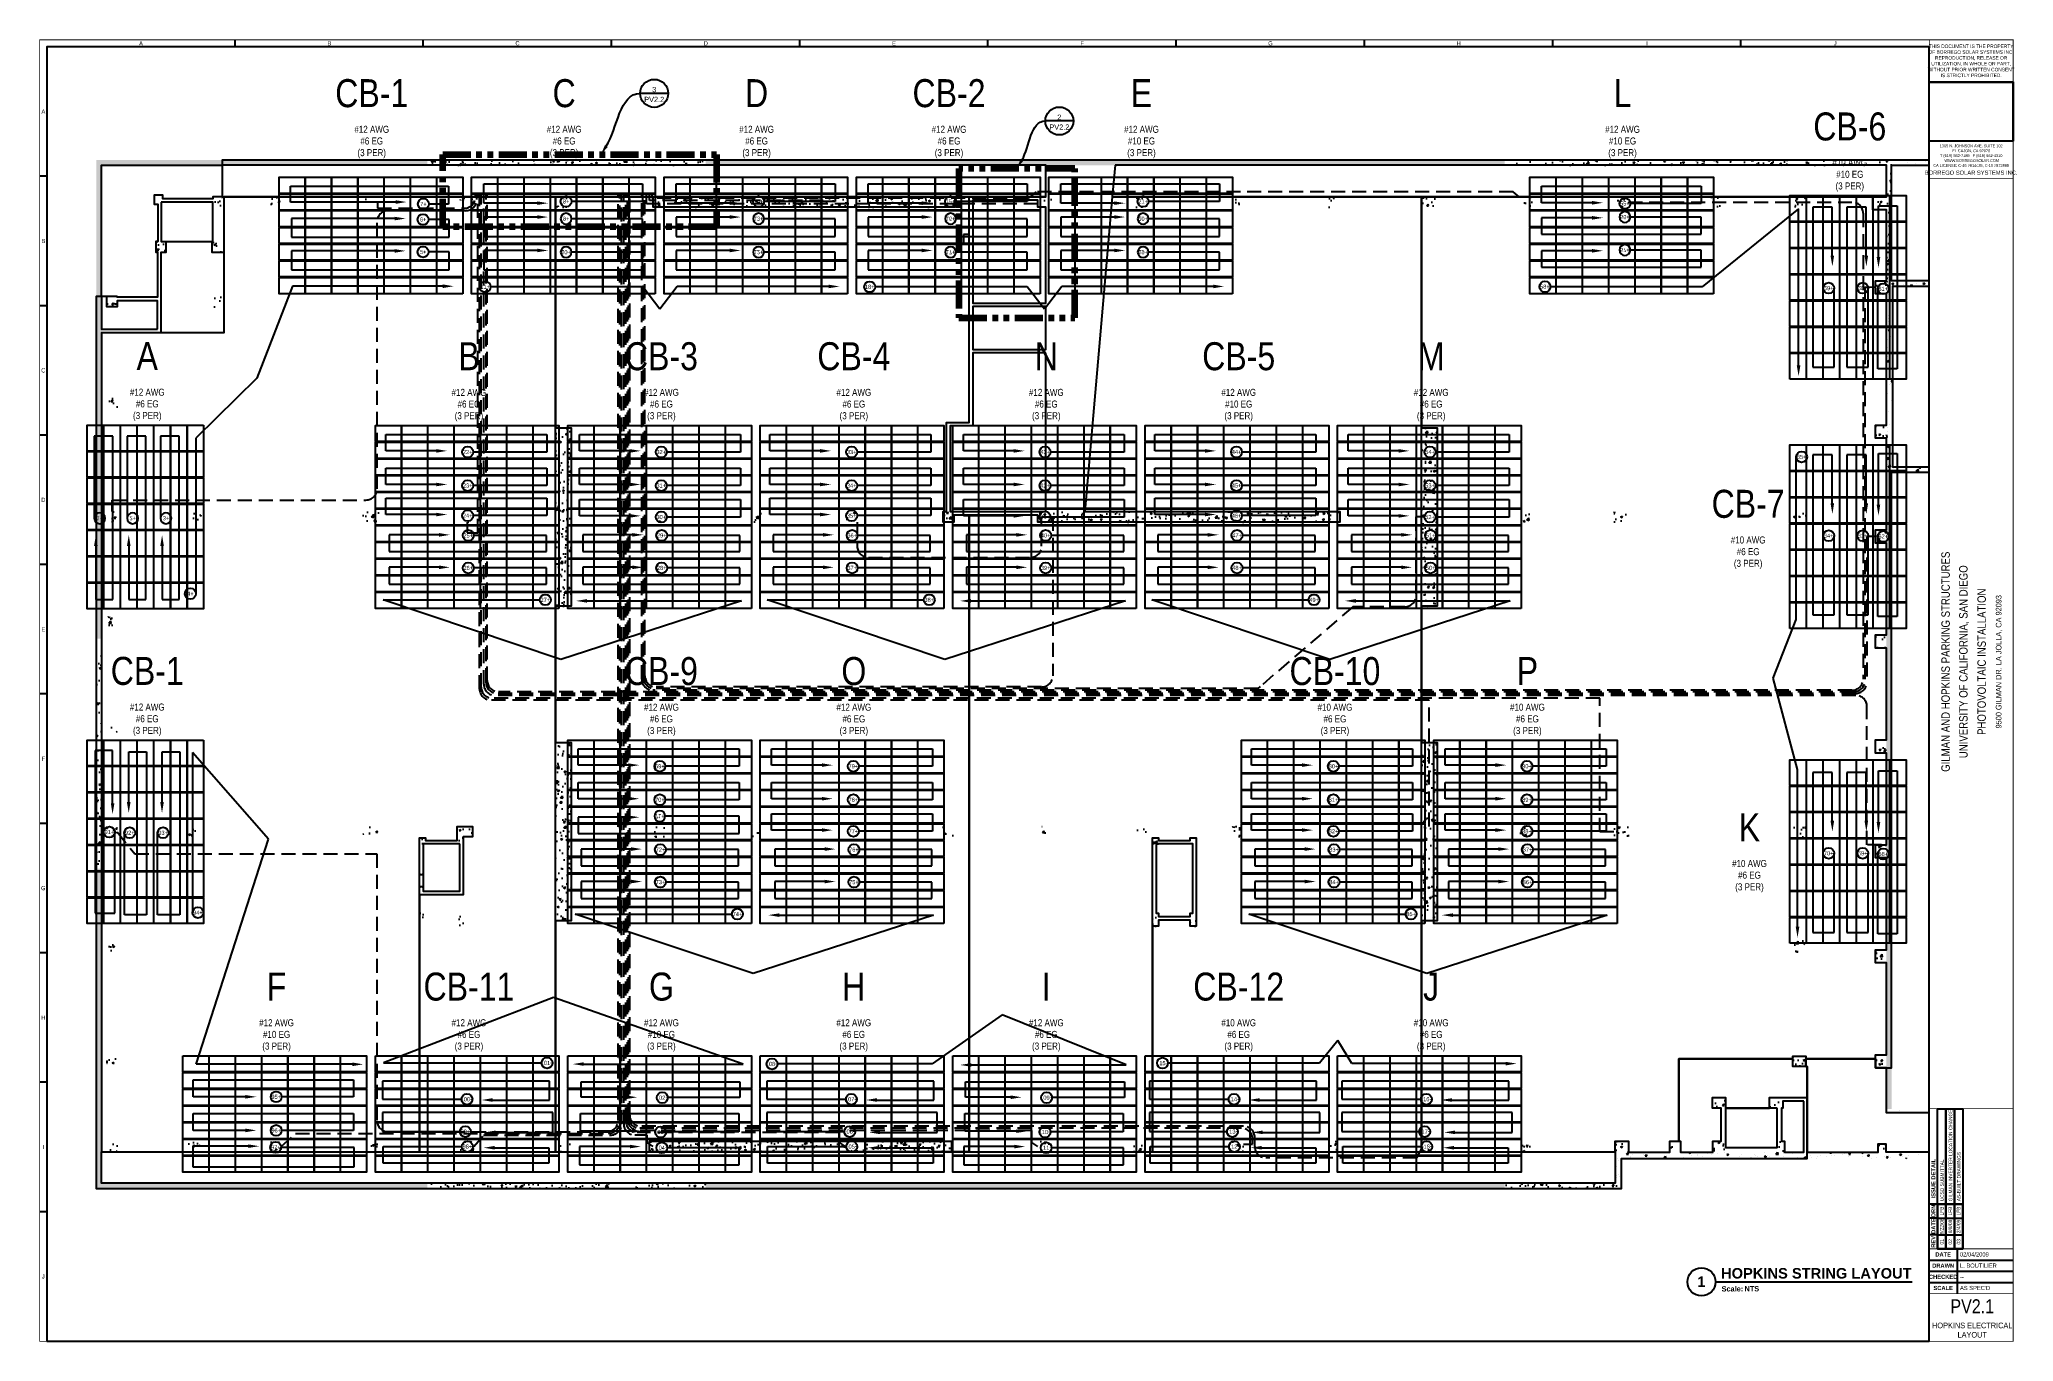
# Model space of a CAD drawing. Header units: inches. Extents: x 0.3 to 35.5, y 0.2 to 23.5.
import ezdxf
from ezdxf import colors
from ezdxf.entities.mleader import LeaderData, LeaderLine
from ezdxf.enums import TextEntityAlignment as Align
from ezdxf.math import Vec2, Vec3

# ---------------------------------------------------------------- set-up
doc = ezdxf.new("R2010")
doc.units = ezdxf.units.IN
doc.header["$MEASUREMENT"] = 0
doc.linetypes.add('HIDDEN', pattern=[0.375, 0.25, -0.125])
doc.linetypes.add('W-PHAN-1', pattern=[0.8, 0.5, -0.06, 0.06, -0.06, 0.06, -0.06])
for name, color, linetype in [('$AUDIT_BAD_LAYER1', 7, 'Continuous'), ('772-1$0$A-AREA', 9, 'Continuous'), ('772-1$0$A-WALL-PATT', 8, 'Continuous'), ('A - Level 1', 7, 'Continuous'), ('AN - Text', 7, 'Continuous'), ('BS Title Block 24 x 36$0$TITLEBLOCK', 7, 'Continuous'), ('E-STRINGS', 62, 'Continuous'), ('MODULES', 1, 'Continuous'), ('TITLEBLOCK', 7, 'Continuous')]:
    doc.layers.add(name, color=color, linetype=linetype)
doc.layers.add('E - Conduit', color=7, linetype='HIDDEN', lineweight=25)
doc.styles.add('Arial Narrow', font='ARIALN.TTF', dxfattribs={"height": 1})
doc.styles.add('Borrego', font='ARIALN.TTF')
doc.styles.add('Borrego 8th NO-ANNO', font='ARIALN.TTF')
doc.styles.add('BS Title Block 24 x 36$0$Borrego', font='ARIALN.TTF')
doc.styles.add('SANSSERIFBOLD', font='sanssb__.ttf')
doc.styles.get("Standard").update_dxf_attribs({"font": 'ARIAL.TTF'})
picture_1 = doc.add_image_def('image1.tif', size_in_pixel=(1233, 872))
pattern_1 = [(50, (5.9374, 24.06752), (0.3362157, -0.029415), [0.0351563, -0.3867188]), (355, (5.9374, 24.06752), (-0.0650397, 0.35259), [0.028125, -0.309375]), (100.4514, (5.96543, 24.06507), (0.2711763, 0.3231748), [0.0298782, -0.3286604]), (46.1842, (5.9374, 24.16127), (0.500269, -0.077587), [0.052734, -0.580078]), (96.6356, (5.9791, 24.1548), (0.438123, 0.456618), [0.044817, -0.4929905]), (351.1842, (5.9374, 24.16127), (0.438123, 0.456618), [0.0421875, -0.4640625]), (21, (5.98428, 24.13783), (0.2798002, -0.1887276), [0.0351563, -0.3867188]), (326, (5.9843, 24.13783), (0.114054, 0.339914), [0.028125, -0.309375]), (71.4514, (6.0076, 24.1221), (0.3938544, 0.1511862), [0.0298782, -0.3286604]), (37.5, (5.93741, 24.06752), (0.00569993, 0.156044), [0, -0.305625, 0, -0.3140625, 0, -0.3105469]), (7.5, (5.93741, 24.06752), (0.12331385, 0.1848805), [0, -0.1790625, 0, -0.29859375, 0, -0.1183594]), (327.5, (5.83288, 24.06752), (0.25022927, -0.0105726), [0, -0.1171875, 0, -0.365625, 0, -0.4851563]), (317.5, (5.786, 24.06752), (0.2733685, 0.0469242), [0, -0.1523438, 0, -0.2428125, 0, -0.3445313])]
pattern_2 = [(50, (-7.09443, -6.13496), (0.3362157, -0.029415), [0.0351563, -0.3867188]), (355, (-7.09443, -6.13496), (-0.0650397, 0.35259), [0.028125, -0.309375]), (100.4514, (-7.06642, -6.1374), (0.2711763, 0.3231748), [0.0298782, -0.3286604]), (46.1842, (-7.09443, -6.0412), (0.5002692, -0.077587), [0.0527344, -0.580078]), (96.6356, (-7.05275, -6.0477), (0.438123, 0.456618), [0.0448173, -0.4929905]), (351.1842, (-7.09443, -6.0412), (0.438123, 0.456618), [0.0421875, -0.4640625]), (21, (-7.04756, -6.06465), (0.2798002, -0.1887276), [0.0351563, -0.3867188]), (326, (-7.04756, -6.06465), (0.114054, 0.339914), [0.028125, -0.309375]), (71.4514, (-7.02424, -6.08038), (0.3938544, 0.1511862), [0.0298782, -0.3286604]), (37.5, (-7.09443, -6.13496), (0.00569993, 0.156044), [0, -0.305625, 0, -0.3140625, 0, -0.3105469]), (7.5, (-7.09443, -6.13496), (0.12331385, 0.1848805), [0, -0.1790625, 0, -0.29859375, 0, -0.1183594]), (327.5, (-7.19897, -6.13496), (0.25022927, -0.0105726), [0, -0.1171875, 0, -0.365625, 0, -0.48515625]), (317.5, (-7.24584, -6.13496), (0.2733685, 0.0469242), [0, -0.1523438, 0, -0.2428125, 0, -0.3445313])]

msp = doc.modelspace()

# ---------------------------------------------------------------- texts
at = {"layer": 'AN - Text', "char_height": 0.125, "width": 2.75194, "attachment_point": 5, "style": 'Borrego 8th NO-ANNO'}
for s, insert in [('{\\H4x;CB-1}\\P#12 AWG\\P#6 EG\\P(3 PER)', (6.185, 22.097)), ('{\\H4x;C}\\P#12 AWG\\P#6 EG\\P(3 PER)', (9.622, 22.097)), ('{\\H4x;D}\\P#12 AWG\\P#6 EG\\P(3 PER)', (13.06, 22.097)), ('{\\H4x;CB-2}\\P#12 AWG\\P#6 EG\\P(3 PER)', (16.497, 22.097)), ('{\\H4x;E}\\P#12 AWG\\P#10 EG\\P(3 PER)', (19.935, 22.097)), ('{\\H4x;L}\\P#12 AWG\\P#10 EG\\P(3 PER)', (28.528, 22.097)), ('{\\H4x;CB-6}\\P#10 AWG\\P#10 EG\\P(3 PER)', (32.588, 21.502)), ('{\\H4x;A}\\P#12 AWG\\P#6 EG\\P(3 PER)', (2.175, 17.4)), ('{\\H4x;B}\\P#12 AWG\\P#6 EG\\P(3 PER)', (7.922, 17.397)), ('{\\H4x;CB-3}\\P#12 AWG\\P#6 EG\\P(3 PER)', (11.36, 17.397)), ('{\\H4x;CB-4}\\P#12 AWG\\P#6 EG\\P(3 PER)', (14.797, 17.397)), ('{\\H4x;N}\\P#12 AWG\\P#6 EG\\P(3 PER)', (18.235, 17.397)), ('{\\H4x;CB-5}\\P#12 AWG\\P#10 EG\\P(3 PER)', (21.672, 17.397)), ('{\\H4x;M}\\P#12 AWG\\P#6 EG\\P(3 PER)', (25.11, 17.397)), ('{\\H4x;CB-7}\\P#10 AWG\\P#6 EG\\P(3 PER)', (30.772, 14.76)), ('{\\H4x;CB-1}\\P#12 AWG\\P#6 EG\\P(3 PER)', (2.175, 11.775)), ('{\\H4x;CB-9}\\P#12 AWG\\P#6 EG\\P(3 PER)', (11.36, 11.772)), ('{\\H4x;O}\\P#12 AWG\\P#6 EG\\P(3 PER)', (14.797, 11.772)), ('{\\H4x;CB-10}\\P#10 AWG\\P#6 EG\\P(3 PER)', (23.391, 11.772)), ('{\\H4x;P}\\P#10 AWG\\P#6 EG\\P(3 PER)', (26.829, 11.772)), ('{\\H4x;K}\\P#10 AWG\\P#6 EG\\P(3 PER)', (30.796, 8.98)), ('{\\H4x;F}\\P#12 AWG\\P#10 EG\\P(3 PER)', (4.485, 6.135)), ('{\\H4x;CB-11}\\P#12 AWG\\P#6 EG\\P(3 PER)', (7.922, 6.135)), ('{\\H4x;G}\\P#12 AWG\\P#10 EG\\P(3 PER)', (11.36, 6.135)), ('{\\H4x;H}\\P#12 AWG\\P#6 EG\\P(3 PER)', (14.795, 6.135)), ('{\\H4x;I}\\P#12 AWG\\P#6 EG\\P(3 PER)', (18.235, 6.135)), ('{\\H4x;CB-12}\\P#10 AWG\\P#6 EG\\P(3 PER)', (21.672, 6.135)), ('{\\H4x;J}\\P#10 AWG\\P#6 EG\\P(3 PER)', (25.11, 6.135))]:
    msp.add_mtext(s, dxfattribs=dict(at, insert=insert))
at = {"layer": 'TITLEBLOCK', "insert": (34.775, 0.662), "char_height": 0.375, "width": 1.5, "attachment_point": 5, "style": 'Borrego'}
msp.add_mtext('\\pt0.09;{\\H0.66667x;PV2.1}\\P{\\H0.26667x;HOPKINS ELECTRICAL LAYOUT}', dxfattribs=at)

# ---------------------------------------------------------------- blocks, each defined once
blk = doc.blocks.new('_TagCircle')
at = {"layer": 'E-STRINGS', "linetype": 'ByBlock', "lineweight": -2}
blk.add_circle((0, 0), 0.125, dxfattribs=at)
at = {"layer": 'E-STRINGS', "style": 'Arial Narrow'}
blk.add_attdef('TAGNUMBER', text='', height=0.09375, dxfattribs=at).set_placement((0, -0.046875), align=Align.CENTER)
blk = doc.blocks.new('*E147')
at = {"layer": '772-1$0$A-WALL-PATT'}
h = blk.add_hatch(dxfattribs=at)
h.set_pattern_fill('AR-CONC', color=256, scale=0.046875, style=0)
h.set_pattern_definition(pattern_1)
h.paths.add_polyline_path([(0.094, 20.785), (5.912, 20.785), (5.912, 20.879), (0, 20.879), (0, 12.327), (0.094, 12.327)])
h = blk.add_hatch(dxfattribs=at)
h.set_pattern_fill('AR-CONC', color=256, scale=0.046875, style=0)
h.set_pattern_definition(pattern_1)
h.paths.add_polyline_path([(10.886, 20.879), (5.912, 20.879), (5.912, 20.785), (10.886, 20.785)])
h = blk.add_hatch(dxfattribs=at)
h.set_pattern_fill('AR-CONC', color=256, scale=0.046875, style=0)
h.set_pattern_definition(pattern_1)
h.paths.add_polyline_path([(25.16, 20.879), (10.886, 20.879), (10.886, 20.785), (25.16, 20.785)])
h = blk.add_hatch(dxfattribs=at)
h.set_pattern_fill('AR-CONC', color=256, scale=0.046875, style=0)
h.set_pattern_definition(pattern_1)
h.paths.add_polyline_path([(32.07, 20.879), (25.16, 20.879), (25.16, 20.785), (32.07, 20.785)])
h = blk.add_hatch(dxfattribs=at)
h.set_pattern_fill('AR-CONC', color=256, scale=0.046875, style=0)
h.set_pattern_definition(pattern_1)
h.paths.add_polyline_path([(32.07, 20.778), (31.977, 20.778), (31.977, 18.73), (32.07, 18.73)])
h = blk.add_hatch(dxfattribs=at)
h.set_pattern_fill('AR-CONC', color=256, scale=0.046875, style=0)
h.set_pattern_definition(pattern_2)
h.paths.add_polyline_path([(2.082, 20.035), (2.25, 20.035), (2.25, 20.223), (2.082, 20.223)])
h = blk.add_hatch(dxfattribs=at)
h.set_pattern_fill('AR-CONC', color=256, scale=0.046875, style=0)
h.set_pattern_definition(pattern_2)
h.paths.add_polyline_path([(3.305, 20.035), (3.305, 20.223), (3.07, 20.223), (3.07, 20.035)])
h = blk.add_hatch(dxfattribs=at)
h.set_pattern_fill('AR-CONC', color=256, scale=0.046875, style=0)
h.set_pattern_definition(pattern_2)
h.paths.add_polyline_path([(5.023, 20.035), (5.023, 20.223), (4.789, 20.223), (4.789, 20.035)])
h = blk.add_hatch(dxfattribs=at)
h.set_pattern_fill('AR-CONC', color=256, scale=0.046875, style=0)
h.set_pattern_definition(pattern_2)
h.paths.add_polyline_path([(6.508, 20.223), (6.508, 20.035), (6.742, 20.035), (6.742, 20.223)])
h = blk.add_hatch(dxfattribs=at)
h.set_pattern_fill('AR-CONC', color=256, scale=0.046875, style=0)
h.set_pattern_definition(pattern_2)
h.paths.add_polyline_path([(8.227, 20.223), (8.227, 20.035), (8.461, 20.035), (8.461, 20.223)])
h = blk.add_hatch(dxfattribs=at)
h.set_pattern_fill('AR-CONC', color=256, scale=0.046875, style=0)
h.set_pattern_definition(pattern_1)
h.paths.add_polyline_path([(15.336, 20.035), (15.336, 20.223), (9.945, 20.223), (9.945, 20.035)])
h = blk.add_hatch(dxfattribs=at)
h.set_pattern_fill('AR-CONC', color=256, scale=0.046875, style=0)
h.set_pattern_definition(pattern_2)
h.paths.add_polyline_path([(16.82, 20.223), (16.82, 20.035), (17.055, 20.035), (17.055, 20.223)])
h = blk.add_hatch(dxfattribs=at)
h.set_pattern_fill('AR-CONC', color=256, scale=0.046875, style=0)
h.set_pattern_definition(pattern_2)
h.paths.add_polyline_path([(18.773, 20.035), (18.773, 20.223), (18.539, 20.223), (18.539, 20.035)])
h = blk.add_hatch(dxfattribs=at)
h.set_pattern_fill('AR-CONC', color=256, scale=0.046875, style=0)
h.set_pattern_definition(pattern_2)
h.paths.add_polyline_path([(20.492, 20.035), (20.492, 20.223), (20.258, 20.223), (20.258, 20.035)])
h = blk.add_hatch(dxfattribs=at)
h.set_pattern_fill('AR-CONC', color=256, scale=0.046875, style=0)
h.set_pattern_definition(pattern_2)
h.paths.add_polyline_path([(22.211, 20.035), (22.211, 20.223), (21.977, 20.223), (21.977, 20.035)])
h = blk.add_hatch(dxfattribs=at)
h.set_pattern_fill('AR-CONC', color=256, scale=0.046875, style=0)
h.set_pattern_definition(pattern_2)
h.paths.add_polyline_path([(23.695, 20.223), (23.695, 20.035), (23.93, 20.035), (23.93, 20.223)])
h = blk.add_hatch(dxfattribs=at)
h.set_pattern_fill('AR-CONC', color=256, scale=0.046875, style=0)
h.set_pattern_definition(pattern_2)
h.paths.add_polyline_path([(25.414, 20.223), (25.414, 20.035), (25.648, 20.035), (25.648, 20.223)])
h = blk.add_hatch(dxfattribs=at)
h.set_pattern_fill('AR-CONC', color=256, scale=0.046875, style=0)
h.set_pattern_definition(pattern_2)
h.paths.add_polyline_path([(27.367, 20.035), (27.367, 20.223), (27.133, 20.223), (27.133, 20.035)])
h = blk.add_hatch(dxfattribs=at)
h.set_pattern_fill('AR-CONC', color=256, scale=0.046875, style=0)
h.set_pattern_definition(pattern_2)
h.paths.add_polyline_path([(28.852, 20.035), (29.086, 20.035), (29.086, 20.223), (28.852, 20.223)])
h = blk.add_hatch(dxfattribs=at)
h.set_pattern_fill('AR-CONC', color=256, scale=0.046875, style=0)
h.set_pattern_definition(pattern_2)
h.paths.add_polyline_path([(30.305, 20.223), (30.305, 20.035), (30.539, 20.035), (30.539, 20.223)])
h = blk.add_hatch(dxfattribs=at)
h.set_pattern_fill('AR-CONC', color=256, scale=0.046875, style=0)
h.set_pattern_definition(pattern_2)
h.paths.add_polyline_path([(31.734, 19.988), (31.969, 19.988), (31.969, 20.223), (31.734, 20.223)])
h = blk.add_hatch(dxfattribs=at)
h.set_pattern_fill('AR-CONC', color=256, scale=0.046875, style=0)
h.set_pattern_definition(pattern_2)
h.paths.add_polyline_path([(1.25, 19.422), (1.063, 19.422), (1.063, 19.234), (1.25, 19.234)])
h = blk.add_hatch(dxfattribs=at)
h.set_pattern_fill('AR-CONC', color=256, scale=0.046875, style=0)
h.set_pattern_definition(pattern_2)
h.paths.add_polyline_path([(2.25, 19.422), (2.063, 19.422), (2.063, 19.234), (2.25, 19.234)])
h = blk.add_hatch(dxfattribs=at)
h.set_pattern_fill('AR-CONC', color=256, scale=0.046875, style=0)
h.set_pattern_definition(pattern_2)
h.paths.add_polyline_path([(31.969, 18.723), (31.781, 18.723), (31.781, 18.488), (31.969, 18.488)])
h = blk.add_hatch(dxfattribs=at)
h.set_pattern_fill('AR-CONC', color=256, scale=0.046875, style=0)
h.set_pattern_definition(pattern_2)
h.paths.add_polyline_path([(0.375, 18.441), (0.188, 18.441), (0.188, 18.254), (0.375, 18.254)])
h = blk.add_hatch(dxfattribs=at)
h.set_pattern_fill('AR-CONC', color=256, scale=0.046875, style=0)
h.set_pattern_definition(pattern_2)
h.paths.add_polyline_path([(2.25, 18.254), (2.25, 18.441), (2.063, 18.441), (2.063, 18.254)])
h = blk.add_hatch(dxfattribs=at)
h.set_pattern_fill('AR-CONC', color=256, scale=0.046875, style=0)
h.set_pattern_definition(pattern_2)
h.paths.add_polyline_path([(0.188, 16.648), (0.188, 16.461), (0.375, 16.461), (0.375, 16.648)])
h = blk.add_hatch(dxfattribs=at)
h.set_pattern_fill('AR-CONC', color=256, scale=0.046875, style=0)
h.set_pattern_definition(pattern_1)
h.paths.add_polyline_path([(8.484, 16.098), (8.203, 16.098), (8.203, 12.91), (8.484, 12.91)])
h = blk.add_hatch(dxfattribs=at)
h.set_pattern_fill('AR-CONC', color=256, scale=0.046875, style=0)
h.set_pattern_definition(pattern_1)
h.paths.add_polyline_path([(23.953, 16.098), (23.672, 16.098), (23.672, 12.91), (23.953, 12.91)])
h = blk.add_hatch(dxfattribs=at)
h.set_pattern_fill('AR-CONC', color=256, scale=0.046875, style=0)
h.set_pattern_definition(pattern_2)
h.paths.add_polyline_path([(31.781, 15.91), (31.969, 15.91), (31.969, 16.145), (31.781, 16.145)])
h = blk.add_hatch(dxfattribs=at)
h.set_pattern_fill('AR-CONC', color=256, scale=0.046875, style=0)
h.set_pattern_definition(pattern_1)
edge = h.paths.add_edge_path()
edge.add_line((32.07, 15.293), (32.07, 3.926))
edge.add_line((32.07, 3.926), (31.977, 3.926))
edge.add_line((31.977, 3.926), (31.977, 15.293))
h = blk.add_hatch(dxfattribs=at)
h.set_pattern_fill('AR-CONC', color=256, scale=0.046875, style=0)
h.set_pattern_definition(pattern_2)
h.paths.add_polyline_path([(0.188, 14.41), (0.375, 14.41), (0.375, 14.598), (0.188, 14.598)])
h = blk.add_hatch(dxfattribs=at)
h.set_pattern_fill('AR-CONC', color=256, scale=0.046875, style=0)
h.set_pattern_definition(pattern_2)
h.paths.add_polyline_path([(1.594, 14.598), (1.594, 14.41), (1.875, 14.41), (1.875, 14.598)])
h = blk.add_hatch(dxfattribs=at)
h.set_pattern_fill('AR-CONC', color=256, scale=0.046875, style=0)
h.set_pattern_definition(pattern_2)
h.paths.add_polyline_path([(5.047, 14.41), (5.047, 14.598), (4.766, 14.598), (4.766, 14.41)])
h = blk.add_hatch(dxfattribs=at)
h.set_pattern_fill('AR-CONC', color=256, scale=0.046875, style=0)
h.set_pattern_definition(pattern_2)
h.paths.add_polyline_path([(6.719, 14.598), (6.531, 14.598), (6.531, 14.41), (6.719, 14.41)])
h = blk.add_hatch(dxfattribs=at)
h.set_pattern_fill('AR-CONC', color=256, scale=0.046875, style=0)
h.set_pattern_definition(pattern_2)
h.paths.add_polyline_path([(9.969, 14.41), (10.156, 14.41), (10.156, 14.598), (9.969, 14.598)])
h = blk.add_hatch(dxfattribs=at)
h.set_pattern_fill('AR-CONC', color=256, scale=0.046875, style=0)
h.set_pattern_definition(pattern_2)
h.paths.add_polyline_path([(11.688, 14.598), (11.688, 14.41), (11.875, 14.41), (11.875, 14.598)])
h = blk.add_hatch(dxfattribs=at)
h.set_pattern_fill('AR-CONC', color=256, scale=0.046875, style=0)
h.set_pattern_definition(pattern_2)
h.paths.add_polyline_path([(13.406, 14.598), (13.406, 14.41), (13.594, 14.41), (13.594, 14.598)])
h = blk.add_hatch(dxfattribs=at)
h.set_pattern_fill('AR-CONC', color=256, scale=0.046875, style=0)
h.set_pattern_definition(pattern_2)
h.paths.add_polyline_path([(15.313, 14.41), (15.313, 14.598), (15.125, 14.598), (15.125, 14.41)])
h = blk.add_hatch(dxfattribs=at)
h.set_pattern_fill('AR-CONC', color=256, scale=0.046875, style=0)
h.set_pattern_definition(pattern_1)
h.paths.add_polyline_path([(22.211, 14.41), (22.211, 14.598), (16.82, 14.598), (16.82, 14.41)])
h = blk.add_hatch(dxfattribs=at)
h.set_pattern_fill('AR-CONC', color=256, scale=0.046875, style=0)
h.set_pattern_definition(pattern_2)
h.paths.add_polyline_path([(25.438, 14.41), (25.625, 14.41), (25.625, 14.598), (25.438, 14.598)])
h = blk.add_hatch(dxfattribs=at)
h.set_pattern_fill('AR-CONC', color=256, scale=0.046875, style=0)
h.set_pattern_definition(pattern_2)
h.paths.add_polyline_path([(27.391, 14.41), (27.391, 14.598), (27.109, 14.598), (27.109, 14.41)])
h = blk.add_hatch(dxfattribs=at)
h.set_pattern_fill('AR-CONC', color=256, scale=0.046875, style=0)
h.set_pattern_definition(pattern_2)
h.paths.add_polyline_path([(30.563, 14.41), (30.563, 14.598), (30.281, 14.598), (30.281, 14.41)])
h = blk.add_hatch(dxfattribs=at)
h.set_pattern_fill('AR-CONC', color=256, scale=0.046875, style=0)
h.set_pattern_definition(pattern_2)
h.paths.add_polyline_path([(31.969, 14.27), (31.781, 14.27), (31.781, 14.035), (31.969, 14.035)])
h = blk.add_hatch(dxfattribs=at)
h.set_pattern_fill('AR-CONC', color=256, scale=0.046875, style=0)
h.set_pattern_definition(pattern_2)
h.paths.add_polyline_path([(0.188, 12.723), (0.188, 12.535), (0.375, 12.535), (0.375, 12.723)])
h = blk.add_hatch(dxfattribs=at)
h.set_pattern_fill('AR-CONC', color=256, scale=0.046875, style=0)
h.set_pattern_definition(pattern_2)
h.paths.add_polyline_path([(31.781, 12.395), (31.781, 12.16), (31.969, 12.16), (31.969, 12.395)])
h = blk.add_hatch(dxfattribs=at)
h.set_pattern_fill('AR-CONC', color=256, scale=0.046875, style=0)
h.set_pattern_definition(pattern_1)
h.paths.add_polyline_path([(0.094, 12.327), (0, 12.327), (0, 8.222), (0.094, 8.222)])
h = blk.add_hatch(dxfattribs=at)
h.set_pattern_fill('AR-CONC', color=256, scale=0.046875, style=0)
h.set_pattern_definition(pattern_2)
h.paths.add_polyline_path([(0.188, 10.66), (0.375, 10.66), (0.375, 10.848), (0.188, 10.848)])
h = blk.add_hatch(dxfattribs=at)
h.set_pattern_fill('AR-CONC', color=256, scale=0.046875, style=0)
h.set_pattern_definition(pattern_1)
h.paths.add_polyline_path([(8.484, 10.473), (8.203, 10.473), (8.203, 7.285), (8.484, 7.285)])
h = blk.add_hatch(dxfattribs=at)
h.set_pattern_fill('AR-CONC', color=256, scale=0.046875, style=0)
h.set_pattern_definition(pattern_1)
h.paths.add_polyline_path([(23.672, 7.285), (23.953, 7.285), (23.953, 10.473), (23.672, 10.473)])
h = blk.add_hatch(dxfattribs=at)
h.set_pattern_fill('AR-CONC', color=256, scale=0.046875, style=0)
h.set_pattern_definition(pattern_2)
h.paths.add_polyline_path([(31.781, 10.285), (31.969, 10.285), (31.969, 10.52), (31.781, 10.52)])
h = blk.add_hatch(dxfattribs=at)
h.set_pattern_fill('AR-CONC', color=256, scale=0.046875, style=0)
h.set_pattern_definition(pattern_2)
h.paths.add_polyline_path([(0.188, 8.973), (0.188, 8.785), (0.375, 8.785), (0.375, 8.973)])
h = blk.add_hatch(dxfattribs=at)
h.set_pattern_fill('AR-CONC', color=256, scale=0.046875, style=0)
h.set_pattern_definition(pattern_2)
h.paths.add_polyline_path([(1.594, 8.973), (1.594, 8.785), (1.875, 8.785), (1.875, 8.973)])
h = blk.add_hatch(dxfattribs=at)
h.set_pattern_fill('AR-CONC', color=256, scale=0.046875, style=0)
h.set_pattern_definition(pattern_2)
h.paths.add_polyline_path([(4.766, 8.973), (4.766, 8.785), (5.047, 8.785), (5.047, 8.973)])
h = blk.add_hatch(dxfattribs=at)
h.set_pattern_fill('AR-CONC', color=256, scale=0.046875, style=0)
h.set_pattern_definition(pattern_2)
h.paths.add_polyline_path([(6.555, 8.785), (6.719, 8.785), (6.719, 8.973), (6.445, 8.973), (6.445, 8.66), (6.555, 8.66)])
h = blk.add_hatch(dxfattribs=at)
h.set_pattern_fill('AR-CONC', color=256, scale=0.046875, style=0)
h.set_pattern_definition(pattern_2)
h.paths.add_polyline_path([(10.156, 8.785), (10.156, 8.973), (9.969, 8.973), (9.969, 8.785)])
h = blk.add_hatch(dxfattribs=at)
h.set_pattern_fill('AR-CONC', color=256, scale=0.046875, style=0)
h.set_pattern_definition(pattern_2)
h.paths.add_polyline_path([(11.875, 8.973), (11.688, 8.973), (11.688, 8.785), (11.875, 8.785)])
h = blk.add_hatch(dxfattribs=at)
h.set_pattern_fill('AR-CONC', color=256, scale=0.046875, style=0)
h.set_pattern_definition(pattern_2)
h.paths.add_polyline_path([(13.594, 8.785), (13.594, 8.973), (13.406, 8.973), (13.406, 8.785)])
h = blk.add_hatch(dxfattribs=at)
h.set_pattern_fill('AR-CONC', color=256, scale=0.046875, style=0)
h.set_pattern_definition(pattern_2)
h.paths.add_polyline_path([(15.313, 8.785), (15.313, 8.973), (15.125, 8.973), (15.125, 8.785)])
h = blk.add_hatch(dxfattribs=at)
h.set_pattern_fill('AR-CONC', color=256, scale=0.046875, style=0)
h.set_pattern_definition(pattern_2)
h.paths.add_polyline_path([(17.031, 8.785), (17.031, 8.973), (16.844, 8.973), (16.844, 8.785)])
h = blk.add_hatch(dxfattribs=at)
h.set_pattern_fill('AR-CONC', color=256, scale=0.046875, style=0)
h.set_pattern_definition(pattern_2)
h.paths.add_polyline_path([(18.75, 8.785), (18.75, 8.973), (18.563, 8.973), (18.563, 8.785)])
h = blk.add_hatch(dxfattribs=at)
h.set_pattern_fill('AR-CONC', color=256, scale=0.046875, style=0)
h.set_pattern_definition(pattern_2)
h.paths.add_polyline_path([(20.469, 8.785), (20.469, 8.973), (20.281, 8.973), (20.281, 8.785)])
h = blk.add_hatch(dxfattribs=at)
h.set_pattern_fill('AR-CONC', color=256, scale=0.046875, style=0)
h.set_pattern_definition(pattern_2)
h.paths.add_polyline_path([(22.188, 8.785), (22.188, 8.973), (22, 8.973), (22, 8.785)])
h = blk.add_hatch(dxfattribs=at)
h.set_pattern_fill('AR-CONC', color=256, scale=0.046875, style=0)
h.set_pattern_definition(pattern_2)
h.paths.add_polyline_path([(25.625, 8.785), (25.625, 8.973), (25.438, 8.973), (25.438, 8.785)])
h = blk.add_hatch(dxfattribs=at)
h.set_pattern_fill('AR-CONC', color=256, scale=0.046875, style=0)
h.set_pattern_definition(pattern_2)
h.paths.add_polyline_path([(27.391, 8.785), (27.391, 8.973), (27.109, 8.973), (27.109, 8.785)])
h = blk.add_hatch(dxfattribs=at)
h.set_pattern_fill('AR-CONC', color=256, scale=0.046875, style=0)
h.set_pattern_definition(pattern_2)
h.paths.add_polyline_path([(30.281, 8.973), (30.281, 8.785), (30.563, 8.785), (30.563, 8.973)])
h = blk.add_hatch(dxfattribs=at)
h.set_pattern_fill('AR-CONC', color=256, scale=0.046875, style=0)
h.set_pattern_definition(pattern_2)
h.paths.add_polyline_path([(5.883, 8.77), (5.773, 8.77), (5.773, 8.66), (5.883, 8.66)])
h = blk.add_hatch(dxfattribs=at)
h.set_pattern_fill('AR-CONC', color=256, scale=0.046875, style=0)
h.set_pattern_definition(pattern_2)
h.paths.add_polyline_path([(18.867, 8.77), (18.867, 8.66), (18.977, 8.66), (18.977, 8.77)])
h = blk.add_hatch(dxfattribs=at)
h.set_pattern_fill('AR-CONC', color=256, scale=0.046875, style=0)
h.set_pattern_definition(pattern_2)
h.paths.add_polyline_path([(31.969, 8.645), (31.781, 8.645), (31.781, 8.41), (31.969, 8.41)])
h = blk.add_hatch(dxfattribs=at)
h.set_pattern_fill('AR-CONC', color=256, scale=0.046875, style=0)
h.set_pattern_definition(pattern_1)
h.paths.add_polyline_path([(5.912, 2.598), (0.094, 2.598), (0.094, 8.222), (0, 8.222), (0, 2.504), (5.912, 2.504)])
h = blk.add_hatch(dxfattribs=at)
h.set_pattern_fill('AR-CONC', color=256, scale=0.046875, style=0)
h.set_pattern_definition(pattern_2)
h.paths.add_polyline_path([(5.773, 7.191), (5.883, 7.191), (5.883, 7.426), (5.773, 7.426)])
h = blk.add_hatch(dxfattribs=at)
h.set_pattern_fill('AR-CONC', color=256, scale=0.046875, style=0)
h.set_pattern_definition(pattern_2)
h.paths.add_polyline_path([(6.555, 7.191), (6.555, 7.426), (6.445, 7.426), (6.445, 7.191)])
h = blk.add_hatch(dxfattribs=at)
h.set_pattern_fill('AR-CONC', color=256, scale=0.046875, style=0)
h.set_pattern_definition(pattern_2)
h.paths.add_polyline_path([(18.867, 7.191), (18.867, 7.426), (18.977, 7.426), (18.977, 7.191)])
h.paths.add_polyline_path([(19.539, 7.191), (19.539, 7.426), (19.648, 7.426), (19.648, 7.191)])
h = blk.add_hatch(dxfattribs=at)
h.set_pattern_fill('AR-CONC', color=256, scale=0.046875, style=0)
h.set_pattern_definition(pattern_2)
h.paths.add_polyline_path([(0.188, 6.734), (0.375, 6.734), (0.375, 6.922), (0.188, 6.922)])
h = blk.add_hatch(dxfattribs=at)
h.set_pattern_fill('AR-CONC', color=256, scale=0.046875, style=0)
h.set_pattern_definition(pattern_2)
h.paths.add_polyline_path([(30.516, 6.711), (30.516, 6.945), (30.328, 6.945), (30.328, 6.711)])
h = blk.add_hatch(dxfattribs=at)
h.set_pattern_fill('AR-CONC', color=256, scale=0.046875, style=0)
h.set_pattern_definition(pattern_2)
h.paths.add_polyline_path([(31.781, 6.535), (31.969, 6.535), (31.969, 6.77), (31.781, 6.77)])
h = blk.add_hatch(dxfattribs=at)
h.set_pattern_fill('AR-CONC', color=256, scale=0.046875, style=0)
h.set_pattern_definition(pattern_2)
h.paths.add_polyline_path([(0.188, 4.684), (0.375, 4.684), (0.375, 4.871), (0.188, 4.871)])
h = blk.add_hatch(dxfattribs=at)
h.set_pattern_fill('AR-CONC', color=256, scale=0.046875, style=0)
h.set_pattern_definition(pattern_2)
h.paths.add_polyline_path([(30.539, 4.871), (30.305, 4.871), (30.305, 4.684), (30.539, 4.684)])
h = blk.add_hatch(dxfattribs=at)
h.set_pattern_fill('AR-CONC', color=256, scale=0.046875, style=0)
h.set_pattern_definition(pattern_2)
h.paths.add_polyline_path([(31.969, 4.66), (31.969, 4.895), (31.781, 4.895), (31.781, 4.66)])
h = blk.add_hatch(dxfattribs=at)
h.set_pattern_fill('AR-CONC', color=256, scale=0.046875, style=0)
h.set_pattern_definition(pattern_2)
h.paths.add_polyline_path([(29.105, 3.941), (29.105, 4.129), (28.871, 4.129), (28.871, 3.941)])
h = blk.add_hatch(dxfattribs=at)
h.set_pattern_fill('AR-CONC', color=256, scale=0.046875, style=0)
h.set_pattern_definition(pattern_2)
h.paths.add_polyline_path([(30.125, 3.941), (30.125, 4.129), (29.891, 4.129), (29.891, 3.941)])
h = blk.add_hatch(dxfattribs=at)
h.set_pattern_fill('AR-CONC', color=256, scale=0.046875, style=0)
h.set_pattern_definition(pattern_2)
h.paths.add_polyline_path([(0.188, 3.348), (0.188, 3.16), (0.375, 3.16), (0.375, 3.348)])
h = blk.add_hatch(dxfattribs=at)
h.set_pattern_fill('AR-CONC', color=256, scale=0.046875, style=0)
h.set_pattern_definition(pattern_2)
h.paths.add_polyline_path([(1.852, 3.16), (1.852, 3.348), (1.617, 3.348), (1.617, 3.16)])
h = blk.add_hatch(dxfattribs=at)
h.set_pattern_fill('AR-CONC', color=256, scale=0.046875, style=0)
h.set_pattern_definition(pattern_2)
h.paths.add_polyline_path([(3.07, 3.348), (3.07, 3.16), (3.305, 3.16), (3.305, 3.348)])
h = blk.add_hatch(dxfattribs=at)
h.set_pattern_fill('AR-CONC', color=256, scale=0.046875, style=0)
h.set_pattern_definition(pattern_2)
h.paths.add_polyline_path([(4.789, 3.348), (4.789, 3.16), (5.023, 3.16), (5.023, 3.348)])
h = blk.add_hatch(dxfattribs=at)
h.set_pattern_fill('AR-CONC', color=256, scale=0.046875, style=0)
h.set_pattern_definition(pattern_2)
h.paths.add_polyline_path([(6.742, 3.348), (6.508, 3.348), (6.508, 3.16), (6.742, 3.16)])
h = blk.add_hatch(dxfattribs=at)
h.set_pattern_fill('AR-CONC', color=256, scale=0.046875, style=0)
h.set_pattern_definition(pattern_2)
h.paths.add_polyline_path([(8.227, 3.348), (8.227, 3.16), (8.461, 3.16), (8.461, 3.348)])
h = blk.add_hatch(dxfattribs=at)
h.set_pattern_fill('AR-CONC', color=256, scale=0.046875, style=0)
h.set_pattern_definition(pattern_1)
h.paths.add_polyline_path([(15.274, 3.16), (15.274, 3.348), (9.884, 3.348), (9.884, 3.16)])
h = blk.add_hatch(dxfattribs=at)
h.set_pattern_fill('AR-CONC', color=256, scale=0.046875, style=0)
h.set_pattern_definition(pattern_2)
h.paths.add_polyline_path([(17.055, 3.348), (16.82, 3.348), (16.82, 3.16), (17.055, 3.16)])
h = blk.add_hatch(dxfattribs=at)
h.set_pattern_fill('AR-CONC', color=256, scale=0.046875, style=0)
h.set_pattern_definition(pattern_2)
h.paths.add_polyline_path([(18.773, 3.348), (18.539, 3.348), (18.539, 3.16), (18.773, 3.16)])
h = blk.add_hatch(dxfattribs=at)
h.set_pattern_fill('AR-CONC', color=256, scale=0.046875, style=0)
h.set_pattern_definition(pattern_2)
h.paths.add_polyline_path([(20.492, 3.348), (20.258, 3.348), (20.258, 3.16), (20.492, 3.16)])
h = blk.add_hatch(dxfattribs=at)
h.set_pattern_fill('AR-CONC', color=256, scale=0.046875, style=0)
h.set_pattern_definition(pattern_2)
h.paths.add_polyline_path([(21.977, 3.348), (21.977, 3.16), (22.211, 3.16), (22.211, 3.348)])
h = blk.add_hatch(dxfattribs=at)
h.set_pattern_fill('AR-CONC', color=256, scale=0.046875, style=0)
h.set_pattern_definition(pattern_2)
h.paths.add_polyline_path([(23.93, 3.348), (23.695, 3.348), (23.695, 3.16), (23.93, 3.16)])
h = blk.add_hatch(dxfattribs=at)
h.set_pattern_fill('AR-CONC', color=256, scale=0.046875, style=0)
h.set_pattern_definition(pattern_2)
h.paths.add_polyline_path([(25.648, 3.16), (25.648, 3.348), (25.414, 3.348), (25.414, 3.16)])
h = blk.add_hatch(dxfattribs=at)
h.set_pattern_fill('AR-CONC', color=256, scale=0.046875, style=0)
h.set_pattern_definition(pattern_2)
h.paths.add_polyline_path([(27.367, 3.16), (27.367, 3.348), (27.133, 3.348), (27.133, 3.16)])
h = blk.add_hatch(dxfattribs=at)
h.set_pattern_fill('AR-CONC', color=256, scale=0.046875, style=0)
h.set_pattern_definition(pattern_2)
h.paths.add_polyline_path([(28.297, 3.348), (28.109, 3.348), (28.109, 3.16), (28.297, 3.16)])
h = blk.add_hatch(dxfattribs=at)
h.set_pattern_fill('AR-CONC', color=256, scale=0.046875, style=0)
h.set_pattern_definition(pattern_2)
h.paths.add_polyline_path([(29.105, 3.16), (29.105, 3.348), (28.875, 3.348), (28.875, 3.16)])
h = blk.add_hatch(dxfattribs=at)
h.set_pattern_fill('AR-CONC', color=256, scale=0.046875, style=0)
h.set_pattern_definition(pattern_2)
h.paths.add_polyline_path([(30.156, 3.16), (30.156, 3.348), (30.027, 3.348), (30.027, 3.16)])
h = blk.add_hatch(dxfattribs=at)
h.set_pattern_fill('AR-CONC', color=256, scale=0.046875, style=0)
h.set_pattern_definition(pattern_2)
h.paths.add_polyline_path([(31.969, 3.301), (31.828, 3.301), (31.828, 3.16), (31.969, 3.16)])
h = blk.add_hatch(dxfattribs=at)
h.set_pattern_fill('AR-CONC', color=256, scale=0.046875, style=0)
h.set_pattern_definition(pattern_1)
h.paths.add_polyline_path([(10.886, 2.598), (5.912, 2.598), (5.912, 2.504), (10.886, 2.504)])
h = blk.add_hatch(dxfattribs=at)
h.set_pattern_fill('AR-CONC', color=256, scale=0.046875, style=0)
h.set_pattern_definition(pattern_1)
h.paths.add_polyline_path([(25.16, 2.598), (10.886, 2.598), (10.886, 2.504), (25.16, 2.504)])
h = blk.add_hatch(dxfattribs=at)
h.set_pattern_fill('AR-CONC', color=256, scale=0.046875, style=0)
h.set_pattern_definition(pattern_1)
h.paths.add_polyline_path([(27.242, 2.598), (25.16, 2.598), (25.16, 2.504), (27.242, 2.504)])
at = {"layer": '772-1$0$A-AREA', "elevation": 0}
for points in [[(32.741, 20.879), (2.25, 20.879), (2.25, 20.223), (2.082, 20.223), (2.082, 20.188), (1.191, 20.188), (1.191, 20.25), (1.035, 20.25), (1.035, 20.094), (1.098, 20.094), (1.098, 19.422), (1.063, 19.422), (1.063, 19.234), (1.096, 19.234), (1.096, 18.43), (0.375, 18.43), (0.375, 18.441), (0, 18.441), (0, 2.504), (27.242, 2.504), (27.242, 3.043), (30.563, 3.043), (30.563, 4.684), (30.539, 4.684), (30.539, 4.824), (31.781, 4.824), (31.781, 4.66), (32.07, 4.66), (32.07, 15.301), (32.741, 15.301)], [(32.741, 18.723), (32.07, 18.723), (32.07, 20.785), (32.741, 20.785)], [(32.741, 15.395), (32.094, 15.395), (32.094, 18.629), (32.741, 18.629)], [(32.741, 3.855), (31.977, 3.855), (31.977, 4.66), (31.781, 4.66), (31.781, 4.824), (30.539, 4.824), (30.539, 4.684), (30.563, 4.684), (30.563, 3.152), (30.563, 3.152), (31.828, 3.152), (31.828, 3.301), (31.969, 3.301), (31.969, 3.16), (32.741, 3.16)]]:
    blk.add_lwpolyline(points, dxfattribs=at)
for points in [[(2.25, 20.785), (2.25, 20.785), (2.25, 20.223), (2.082, 20.223), (2.082, 20.188), (1.191, 20.188), (1.191, 20.25), (1.035, 20.25), (1.035, 20.094), (1.098, 20.094), (1.098, 19.422), (1.063, 19.422), (1.063, 19.234), (1.096, 19.234), (1.096, 18.43), (0.375, 18.43), (0.375, 18.441), (0.094, 18.441), (0.094, 20.785)], [(2.25, 20.785), (2.25, 20.223), (16.961, 20.223), (16.961, 20.785)], [(18.198, 20.785), (18.149, 20.223), (31.977, 20.223), (31.977, 20.785)], [(2.281, 20.223), (2.281, 17.793), (0.094, 17.793), (0.094, 3.16), (5.773, 3.16), (5.773, 8.77), (5.883, 8.77), (5.883, 8.723), (6.445, 8.723), (6.445, 8.973), (6.719, 8.973), (6.719, 8.785), (6.555, 8.785), (6.555, 7.754), (5.773, 7.754), (5.773, 3.16), (8.203, 3.16), (8.203, 20.223), (8.203, 20.223), (2.281, 20.223), (2.281, 20.223), (2.281, 20.223), (2.281, 20.223), (2.281, 20.223), (2.281, 20.223), (2.281, 20.223)], [(1.16, 20.125), (1.16, 19.422), (2.082, 19.422), (2.082, 20.125)], [(15.594, 20.223), (15.336, 20.223), (15.336, 20.035), (9.945, 20.035), (9.945, 20.223), (16.961, 20.223), (16.961, 20.223), (8.203, 20.223), (8.203, 16.098), (8.484, 16.098), (8.484, 12.91), (8.203, 12.91), (8.203, 10.473), (8.484, 10.473), (8.484, 7.285), (8.203, 7.285), (8.203, 3.16), (15.594, 3.16), (15.594, 3.16), (9.884, 3.16), (9.884, 3.348), (15.274, 3.348), (15.274, 3.16), (15.594, 3.16), (15.594, 14.535), (15.32, 14.535), (15.32, 14.41), (15.125, 14.41), (15.125, 14.598), (15.188, 14.598), (15.188, 16.191), (15.594, 16.191)], [(15.594, 14.535), (15.594, 3.16), (18.867, 3.16), (18.867, 8.77), (18.977, 8.77), (18.977, 8.723), (19.539, 8.723), (19.539, 8.77), (19.648, 8.77), (19.648, 7.191), (19.539, 7.191), (19.539, 7.301), (18.977, 7.301), (18.977, 7.191), (18.867, 7.191), (18.867, 3.16), (23.672, 3.16), (23.672, 20.223), (18.149, 20.223), (17.657, 14.598), (22.211, 14.598), (22.211, 14.41), (16.82, 14.41), (16.82, 14.535)], [(15.656, 20.16), (15.656, 20.16), (15.656, 18.324), (16.961, 18.324), (16.961, 20.035), (16.82, 20.035), (16.82, 20.16)], [(23.672, 20.223), (23.672, 16.098), (23.953, 16.098), (23.953, 12.91), (23.672, 12.91), (23.672, 10.473), (23.953, 10.473), (23.953, 7.285), (23.672, 7.285), (23.672, 3.16), (27.133, 3.16), (27.133, 3.348), (27.367, 3.348), (27.367, 3.152), (28.109, 3.152), (28.109, 3.348), (28.266, 3.348), (28.266, 4.824), (30.305, 4.824), (30.305, 4.871), (30.539, 4.871), (30.539, 4.824), (31.781, 4.824), (31.781, 4.895), (31.977, 4.895), (31.977, 6.535), (31.781, 6.535), (31.781, 6.77), (31.977, 6.77), (31.977, 8.41), (31.781, 8.41), (31.781, 8.645), (31.977, 8.645), (31.977, 10.285), (31.781, 10.285), (31.781, 10.52), (31.977, 10.52), (31.977, 12.16), (31.781, 12.16), (31.781, 12.395), (31.977, 12.395), (31.977, 14.035), (31.781, 14.035), (31.781, 14.27), (31.977, 14.27), (31.977, 15.91), (31.781, 15.91), (31.781, 16.145), (31.977, 16.145), (31.977, 18.488), (31.781, 18.488), (31.781, 18.723), (31.977, 18.723), (31.977, 19.988), (31.734, 19.988), (31.734, 20.223), (31.977, 20.223), (31.977, 20.223)], [(1.158, 17.793), (1.158, 19.234), (1.25, 19.234), (1.25, 19.422), (2.063, 19.422), (2.063, 19.234), (2.281, 19.234), (2.281, 17.793)], [(1.096, 17.855), (1.096, 18.367), (0.375, 18.367), (0.375, 18.254), (0.188, 18.254), (0.188, 18.441), (0.094, 18.441), (0.094, 17.855)], [(15.656, 18.262), (15.656, 18.262), (15.656, 17.496), (16.961, 17.496), (16.961, 18.262)], [(16.961, 17.434), (15.656, 17.434), (15.656, 16.129), (15.25, 16.129), (15.25, 14.598), (16.961, 14.598)], [(6.492, 8.66), (5.836, 8.66), (5.836, 7.816), (6.492, 7.816), (6.492, 8.66)], [(19.586, 8.652), (19.586, 8.66), (18.93, 8.66), (18.93, 7.426), (18.977, 7.426), (18.977, 7.363), (19.539, 7.363), (19.539, 7.426), (19.586, 7.426)], [(30.563, 4.129), (30.563, 4.684), (30.539, 4.684), (30.305, 4.684), (30.305, 4.824), (28.266, 4.824), (28.266, 3.348), (28.297, 3.348), (28.297, 3.152), (28.875, 3.152), (28.875, 3.348), (29.027, 3.348), (29.027, 3.941), (28.871, 3.941), (28.871, 4.129), (29.105, 4.129), (29.105, 3.941), (29.891, 3.941), (29.891, 4.129)], [(30.027, 3.941), (29.105, 3.941), (29.105, 3.238), (30.027, 3.238)], [(30.5, 4.066), (30.125, 4.066), (30.125, 3.941), (30.105, 3.941), (30.105, 3.348), (30.156, 3.348), (30.156, 3.152), (30.5, 3.152)], [(27.133, 3.16), (27.133, 2.598), (0.094, 2.598), (0.094, 3.16)]]:
    blk.add_lwpolyline(points, close=True, dxfattribs=at)
at = {"layer": '772-1$0$A-WALL-PATT'}
for p, q in [((32.36, 20.833, 0), (32.36, 20.833, 0)), ((32.501, 20.819, 0), (32.501, 20.819, 0)), ((32.597, 20.863, 0), (32.597, 20.863, 0)), ((32.67, 20.847, 0), (32.67, 20.847, 0)), ((32.119, 20.8, 0), (32.119, 20.8, 0)), ((32.323, 20.795, 0), (32.323, 20.795, 0)), ((32.397, 20.8, 0), (32.397, 20.8, 0)), ((31.977, 18.716, 0), (31.988, 18.721, 0)), ((31.977, 18.694, 0), (31.979, 18.693, 0)), ((31.979, 18.693, 0), (31.988, 18.721, 0)), ((32.006, 18.481, 0), (32.006, 18.481, 0)), ((32.034, 18.46, 0), (32.034, 18.46, 0)), ((32.04, 18.616, 0), (32.04, 18.616, 0)), ((32.046, 18.531, 0), (32.046, 18.531, 0)), ((32.075, 18.659, 0), (32.098, 18.686, 0)), ((32.075, 18.659, 0), (32.103, 18.656, 0)), ((32.08, 18.571, 0), (32.08, 18.571, 0)), ((32.103, 18.656, 0), (32.098, 18.686, 0)), ((32.28, 18.649, 0), (32.28, 18.649, 0)), ((32.411, 18.629, 0), (32.434, 18.656, 0)), ((32.411, 18.629, 0), (32.415, 18.629, 0)), ((32.439, 18.629, 0), (32.434, 18.656, 0)), ((32.517, 18.679, 0), (32.517, 18.679, 0)), ((32.629, 18.671, 0), (32.662, 18.683, 0)), ((32.629, 18.671, 0), (32.653, 18.655, 0)), ((32.653, 18.655, 0), (32.662, 18.683, 0)), ((32.671, 18.649, 0), (32.671, 18.649, 0)), ((32.006, 18.055, 0), (32.006, 18.055, 0)), ((32.013, 18.105, 0), (32.013, 18.105, 0)), ((32.017, 17.992, 0), (32.017, 17.992, 0)), ((32.023, 18.148, 0), (32.023, 18.148, 0)), ((32.024, 18.168, 0), (32.024, 18.168, 0)), ((32.028, 18.304, 0), (32.028, 18.304, 0)), ((32, 17.886, 0), (32, 17.886, 0)), ((32.005, 17.888, 0), (32.005, 17.888, 0)), ((32.005, 17.68, 0), (32.005, 17.68, 0)), ((32.007, 17.84, 0), (32.04, 17.852, 0)), ((32.007, 17.84, 0), (32.031, 17.824, 0)), ((32.011, 17.836, 0), (32.011, 17.836, 0)), ((32.031, 17.824, 0), (32.04, 17.852, 0)), ((32.054, 17.724, 0), (32.054, 17.724, 0)), ((31.986, 17.379, 0), (31.986, 17.379, 0)), ((31.994, 17.367, 0), (31.994, 17.367, 0)), ((31.999, 17.278, 0), (32.022, 17.305, 0)), ((32, 17.524, 0), (32, 17.524, 0)), ((32.003, 17.294, 0), (32.003, 17.294, 0)), ((32.022, 17.574, 0), (32.022, 17.574, 0)), ((32.027, 17.275, 0), (32.022, 17.305, 0)), ((32.079, 17.617, 0), (32.079, 17.617, 0)), ((31.98, 17.209, 0), (31.98, 17.209, 0)), ((31.983, 17.055, 0), (31.983, 17.055, 0)), ((31.988, 17.211, 0), (31.988, 17.211, 0)), ((31.993, 17.076, 0), (31.993, 17.076, 0)), ((31.999, 17.278, 0), (32.027, 17.275, 0)), ((32.021, 16.98, 0), (32.021, 16.98, 0)), ((32.059, 16.971, 0), (32.092, 16.984, 0)), ((32.059, 16.971, 0), (32.082, 16.956, 0)), ((32.064, 16.925, 0), (32.087, 16.952, 0)), ((32.082, 16.956, 0), (32.092, 16.984, 0)), ((32.092, 16.923, 0), (32.087, 16.952, 0)), ((31.977, 16.899, 0), (31.977, 16.899, 0)), ((31.977, 16.643, 0), (31.978, 16.644, 0)), ((31.977, 16.64, 0), (31.978, 16.644, 0)), ((32.002, 16.701, 0), (32.002, 16.701, 0)), ((32.028, 16.878, 0), (32.028, 16.878, 0)), ((32.051, 16.89, 0), (32.051, 16.89, 0)), ((32.059, 16.588, 0), (32.059, 16.588, 0)), ((32.064, 16.925, 0), (32.092, 16.923, 0)), ((32.02, 16.387, 0), (32.02, 16.387, 0)), ((32.072, 16.378, 0), (32.072, 16.378, 0)), ((32.078, 16.547, 0), (32.078, 16.547, 0)), ((31.977, 15.96, 0), (31.985, 15.969, 0)), ((31.977, 15.926, 0), (31.99, 15.924, 0)), ((31.99, 15.924, 0), (31.985, 15.969, 0)), ((32, 16.107, 0), (32, 16.107, 0)), ((32.003, 16.031, 0), (32.003, 16.031, 0)), ((32.026, 16.162, 0), (32.026, 16.162, 0)), ((31.988, 15.544, 0), (32.011, 15.571, 0)), ((31.988, 15.544, 0), (32.016, 15.542, 0)), ((31.997, 15.763, 0), (32.03, 15.775, 0)), ((31.997, 15.763, 0), (32.02, 15.747, 0)), ((32.016, 15.542, 0), (32.011, 15.571, 0)), ((32.018, 15.793, 0), (32.018, 15.793, 0)), ((32.02, 15.747, 0), (32.03, 15.775, 0)), ((32.046, 15.531, 0), (32.046, 15.531, 0)), ((32.052, 15.7, 0), (32.052, 15.7, 0)), ((32.091, 15.674, 0), (32.091, 15.674, 0)), ((31.998, 15.436, 0), (31.998, 15.436, 0)), ((31.999, 15.514, 0), (31.999, 15.514, 0)), ((32.01, 15.396, 0), (32.047, 15.435, 0)), ((32.01, 15.396, 0), (32.052, 15.39, 0)), ((32.052, 15.39, 0), (32.047, 15.435, 0)), ((32.1, 15.369, 0), (32.1, 15.369, 0)), ((32.161, 15.372, 0), (32.161, 15.372, 0)), ((32.511, 15.319, 0), (32.547, 15.357, 0)), ((32.511, 15.319, 0), (32.552, 15.312, 0)), ((32.552, 15.312, 0), (32.547, 15.357, 0)), ((32.556, 15.385, 0), (32.58, 15.395, 0)), ((32.556, 15.385, 0), (32.58, 15.37, 0)), ((32.58, 15.37, 0), (32.588, 15.395, 0)), ((31.988, 3.887, 0), (31.988, 3.887, 0)), ((32.219, 3.89, 0), (32.219, 3.89, 0)), ((27.137, 3.079, 0), (27.137, 3.079, 0)), ((27.161, 2.891, 0), (27.161, 2.891, 0)), ((27.167, 3.047, 0), (27.167, 3.047, 0)), ((27.2, 3.013, 0), (27.2, 3.013, 0)), ((27.334, 3.116, 0), (27.357, 3.143, 0)), ((27.334, 3.116, 0), (27.362, 3.114, 0)), ((27.343, 3.124, 0), (27.343, 3.124, 0)), ((27.362, 3.114, 0), (27.357, 3.143, 0)), ((27.404, 3.043, 0), (27.416, 3.047, 0)), ((27.408, 3.08, 0), (27.408, 3.08, 0)), ((27.414, 3.043, 0), (27.416, 3.047, 0)), ((27.433, 3.118, 0), (27.433, 3.118, 0)), ((27.551, 3.134, 0), (27.551, 3.134, 0)), ((27.644, 3.11, 0), (27.644, 3.11, 0)), ((27.67, 3.087, 0), (27.693, 3.114, 0)), ((27.67, 3.087, 0), (27.698, 3.084, 0)), ((27.698, 3.084, 0), (27.693, 3.114, 0)), ((27.888, 3.145, 0), (27.888, 3.145, 0)), ((28.006, 3.057, 0), (28.029, 3.084, 0)), ((28.006, 3.057, 0), (28.034, 3.055, 0)), ((28.034, 3.055, 0), (28.029, 3.084, 0)), ((28.196, 3.05, 0), (28.196, 3.05, 0)), ((28.355, 3.043, 0), (28.365, 3.055, 0)), ((28.36, 3.052, 0), (28.36, 3.052, 0)), ((28.367, 3.043, 0), (28.365, 3.055, 0)), ((28.393, 3.146, 0), (28.393, 3.146, 0)), ((28.45, 3.148, 0), (28.461, 3.152, 0)), ((28.45, 3.148, 0), (28.474, 3.133, 0)), ((28.474, 3.133, 0), (28.48, 3.152, 0)), ((28.492, 3.089, 0), (28.492, 3.089, 0)), ((28.603, 3.087, 0), (28.603, 3.087, 0)), ((28.609, 3.105, 0), (28.609, 3.105, 0)), ((28.643, 3.136, 0), (28.643, 3.136, 0)), ((28.691, 3.079, 0), (28.691, 3.079, 0)), ((28.787, 3.128, 0), (28.787, 3.128, 0)), ((28.844, 3.12, 0), (28.844, 3.12, 0)), ((28.894, 3.125, 0), (28.894, 3.125, 0)), ((28.964, 3.126, 0), (28.964, 3.126, 0)), ((29.081, 3.15, 0), (29.081, 3.15, 0)), ((29.124, 3.111, 0), (29.157, 3.124, 0)), ((29.124, 3.111, 0), (29.147, 3.095, 0)), ((29.144, 3.114, 0), (29.144, 3.114, 0)), ((29.147, 3.095, 0), (29.157, 3.124, 0)), ((29.35, 3.07, 0), (29.35, 3.07, 0)), ((29.394, 3.104, 0), (29.394, 3.104, 0)), ((29.55, 3.06, 0), (29.55, 3.06, 0)), ((29.559, 3.062, 0), (29.559, 3.062, 0)), ((29.623, 3.117, 0), (29.623, 3.117, 0)), ((29.644, 3.093, 0), (29.644, 3.093, 0)), ((29.668, 3.075, 0), (29.668, 3.075, 0)), ((29.796, 3.146, 0), (29.796, 3.146, 0)), ((29.796, 3.092, 0), (29.796, 3.092, 0)), ((29.798, 3.073, 0), (29.83, 3.086, 0)), ((29.798, 3.073, 0), (29.821, 3.058, 0)), ((29.821, 3.058, 0), (29.83, 3.086, 0)), ((29.845, 3.099, 0), (29.845, 3.099, 0)), ((29.894, 3.083, 0), (29.894, 3.083, 0)), ((30, 3.119, 0), (30.032, 3.152, 0)), ((30, 3.119, 0), (30.042, 3.112, 0)), ((30.042, 3.112, 0), (30.037, 3.152, 0)), ((30.039, 3.127, 0), (30.039, 3.127, 0)), ((30.046, 3.135, 0), (30.046, 3.135, 0)), ((30.141, 3.138, 0), (30.141, 3.138, 0)), ((30.145, 3.072, 0), (30.145, 3.072, 0)), ((30.296, 3.124, 0), (30.296, 3.124, 0)), ((30.349, 3.047, 0), (30.349, 3.047, 0)), ((30.395, 3.062, 0), (30.395, 3.062, 0)), ((30.49, 3.043, 0), (30.504, 3.048, 0)), ((30.502, 3.043, 0), (30.537, 3.079, 0)), ((30.502, 3.043, 0), (30.504, 3.048, 0)), ((30.541, 3.043, 0), (30.537, 3.079, 0)), ((30.546, 3.114, 0), (30.546, 3.114, 0)), ((30.622, 3.094, 0), (30.622, 3.094, 0)), ((30.645, 3.051, 0), (30.645, 3.051, 0)), ((30.726, 3.046, 0), (30.726, 3.046, 0)), ((30.754, 3.069, 0), (30.754, 3.069, 0)), ((30.797, 3.103, 0), (30.797, 3.103, 0)), ((30.896, 3.141, 0), (30.896, 3.141, 0)), ((30.904, 3.069, 0), (30.904, 3.069, 0)), ((30.967, 3.145, 0), (30.973, 3.152, 0)), ((30.967, 3.145, 0), (30.995, 3.143, 0)), ((30.995, 3.143, 0), (30.994, 3.152, 0)), ((30.995, 3.102, 0), (30.995, 3.102, 0)), ((31.047, 3.093, 0), (31.047, 3.093, 0)), ((31.2, 3.108, 0), (31.2, 3.108, 0)), ((31.232, 3.132, 0), (31.232, 3.132, 0)), ((31.297, 3.082, 0), (31.297, 3.082, 0)), ((31.304, 3.116, 0), (31.326, 3.143, 0)), ((31.304, 3.116, 0), (31.332, 3.113, 0)), ((31.317, 3.124, 0), (31.317, 3.124, 0)), ((31.332, 3.113, 0), (31.326, 3.143, 0)), ((31.495, 3.147, 0), (31.495, 3.147, 0)), ((31.539, 3.149, 0), (31.546, 3.152, 0)), ((31.539, 3.149, 0), (31.562, 3.134, 0)), ((31.547, 3.072, 0), (31.547, 3.072, 0)), ((31.562, 3.134, 0), (31.568, 3.152, 0)), ((31.64, 3.086, 0), (31.662, 3.113, 0)), ((31.64, 3.086, 0), (31.668, 3.084, 0)), ((31.668, 3.084, 0), (31.662, 3.113, 0)), ((31.71, 3.044, 0), (31.71, 3.044, 0)), ((31.797, 3.061, 0), (31.797, 3.061, 0)), ((31.947, 3.074, 0), (31.947, 3.074, 0)), ((31.97, 3.049, 0), (31.97, 3.049, 0)), ((31.976, 3.057, 0), (31.999, 3.084, 0)), ((31.976, 3.057, 0), (32.004, 3.054, 0)), ((32.004, 3.054, 0), (31.999, 3.084, 0)), ((32.048, 3.05, 0), (32.048, 3.05, 0)), ((32.191, 3.11, 0), (32.191, 3.11, 0)), ((32.212, 3.112, 0), (32.245, 3.125, 0)), ((32.212, 3.112, 0), (32.236, 3.096, 0)), ((32.236, 3.096, 0), (32.245, 3.125, 0)), ((32.243, 3.095, 0), (32.243, 3.095, 0)), ((32.258, 3.079, 0), (32.258, 3.079, 0)), ((32.325, 3.043, 0), (32.335, 3.054, 0)), ((32.337, 3.043, 0), (32.335, 3.054, 0)), ((32.376, 3.095, 0), (32.376, 3.095, 0)), ((32.431, 3.143, 0), (32.431, 3.143, 0)), ((32.517, 3.142, 0), (32.517, 3.142, 0)), ((32.553, 3.118, 0), (32.553, 3.118, 0)), ((27.156, 2.735, 0), (27.156, 2.735, 0)), ((27.163, 2.695, 0), (27.163, 2.695, 0)), ((27.187, 2.749, 0), (27.187, 2.749, 0)), ((27.208, 2.711, 0), (27.208, 2.711, 0))]:
    blk.add_line(p, q, dxfattribs=at)
at = {"layer": 'A - Level 1'}
for p, q in [((5.773, 8.113, 0), (5.773, 8.129, 0)), ((5.789, 8.113, 0), (5.773, 8.113, 0)), ((5.789, 8.108, 0), (5.789, 8.113, 0)), ((5.82, 8.113, 0), (5.82, 8.108, 0)), ((5.836, 8.113, 0), (5.82, 8.113, 0)), ((5.836, 8.129, 0), (5.836, 8.113, 0)), ((5.773, 7.895, 0), (5.789, 7.895, 0)), ((5.773, 7.879, 0), (5.773, 7.895, 0)), ((5.82, 8.108, 0), (5.789, 8.108, 0)), ((5.789, 7.899, 0), (5.82, 7.899, 0)), ((5.789, 7.895, 0), (5.789, 7.899, 0)), ((5.82, 7.899, 0), (5.82, 7.895, 0)), ((5.82, 7.895, 0), (5.836, 7.895, 0)), ((5.836, 7.895, 0), (5.836, 7.879, 0))]:
    blk.add_line(p, q, dxfattribs=at)
blk = doc.blocks.new('BS Title Block 24 x 36$0$Revision Box New')
blk.add_lwpolyline([(-1.5, 2.527), (1.002, 2.527), (1.002, 2.377), (-1.5, 2.377)], close=True)
at = {"layer": 'BS Title Block 24 x 36$0$TITLEBLOCK'}
for p, q in [((-1.25, 2.527), (-1.25, 2.377)), ((-0.95, 2.527), (-0.95, 2.377)), ((-0.7, 2.527), (-0.7, 2.377))]:
    blk.add_line(p, q, dxfattribs=at)
blk.add_lwpolyline([(-1.5, 2.377), (-0.7, 2.377), (-0.7, 2.527), (-1.5, 2.527)], close=True, dxfattribs=at)
at = {"layer": 'BS Title Block 24 x 36$0$TITLEBLOCK', "style": 'BS Title Block 24 x 36$0$Borrego'}
for tag, p in [('03', (-1.375, 2.452)), ('01/15/07', (-1.1, 2.452)), ('DRN', (-0.825, 2.452))]:
    blk.add_attdef(tag, text='', height=0.0625, dxfattribs=at).set_placement(p, align=Align.MIDDLE_CENTER)
blk.add_attdef('AS_BUILT', text='', height=0.0625, dxfattribs=at).set_placement((-0.65, 2.446), align=Align.MIDDLE_LEFT)
blk = doc.blocks.new('BS Title Block 24 x 36')
at = {"layer": 'BS Title Block 24 x 36$0$TITLEBLOCK'}
for p, q in [((-1.5, 23.25), (-1.5, 23.25)), ((-1.35, 2.45), (-1.5, 2.45)), ((-1.35, 2.2), (-1.5, 2.2)), ((-1.35, 1.9), (-1.5, 1.9)), ((-1, 1.65), (-1, 0.85))]:
    blk.add_line(p, q, dxfattribs=at)
at = {"layer": 'BS Title Block 24 x 36$0$TITLEBLOCK', "const_width": 0.0125}
for points in [[(-1.5, 0), (0, 0), (0, 23.25), (-1.5, 23.25)], [(0, 0), (-1.5, 0), (-1.5, 23.25), (0, 23.25)], [(-1.5, 1.65), (-1.35, 1.65), (-1.35, 4.152), (-1.5, 4.152)]]:
    blk.add_lwpolyline(points, close=True, dxfattribs=at)
for points in [[(-1.5, 22.5), (0, 22.5)], [(-1.5, 21.439), (0, 21.439)], [(-1.5, 20.777), (0, 20.777)], [(-1.5, 4.152), (0, 4.152)]]:
    blk.add_lwpolyline(points, dxfattribs=at)
at = {"layer": 'BS Title Block 24 x 36$0$TITLEBLOCK'}
for points in [[(-1.5, 1.65, 0.0125, 0.0125, 0), (0, 1.65, 0.0125, 0.0125, 0)], [(-1.5, 0.85, 0.0125, 0.0125, 0), (0, 0.85, 0.0125, 0.0125, 0)]]:
    blk.add_lwpolyline(points, format="xyseb", dxfattribs=at)
for points in [[(-1.5, 1.45), (0, 1.45)], [(-1.5, 1.25), (0, 1.25)], [(-1.5, 1.05), (0, 1.05)]]:
    blk.add_lwpolyline(points, dxfattribs=at)
at = {"layer": 'BS Title Block 24 x 36$0$TITLEBLOCK', "rotation": 90}
for p, values in [((1.177, 3.15), {'AS_BUILT': 'UCSD SUBMITTAL', '01/15/07': '6/22/08', '03': '01', 'DRN': 'LFB'}), ((1.327, 3.15), {'AS_BUILT': 'GILMAN INVERTER LOCATION CHANGE', '01/15/07': '8/8/08', '03': '02', 'DRN': 'LFB'}), ((1.477, 3.15), {'AS_BUILT': 'AS-BUILT DRAWINGS', '01/15/07': '2/4/09', '03': '03', 'DRN': 'LFB'})]:
    blk.add_blockref('BS Title Block 24 x 36$0$Revision Box New', p, dxfattribs=at).add_auto_attribs(values)
at = {"layer": 'BS Title Block 24 x 36$0$TITLEBLOCK', "style": 'BS Title Block 24 x 36$0$Borrego'}
for s, insert, char_height, width, attachment_point in [('THIS DOCUMENT IS THE PROPERTY OF BORREGO SOLAR SYSTEMS INC. REPRODUCTION, RELEASE OR UTILIZATION, IN WHOLE OR PART, WITHOUT PRIOR WRITTEN CONSENT IS STRICTLY PROHIBITED.', (-0.75, 22.875), 0.0625, 1.34656, 5), ('{\\fArial Narrow|b1|i0|c0|p34;DATE}', (-1.25, 1.55), 0.075, 0.5, 5), ('02/04/2009', (-0.95, 1.55), 0.075, 1, 4), ('{\\fArial Narrow|b1|i0|c0|p34;CHECKED}', (-1.25, 1.15), 0.075, 0.5, 5), ('{\\fArial Narrow|b1|i0|c0|p34;DRAWN}', (-1.25, 1.35), 0.075, 0.5, 5), ('--', (-0.95, 1.15), 0.075, 1, 4), ('L. BOUTILIER', (-0.95, 1.35), 0.075, 1, 4), ('{\\fArial Narrow|b1|i0|c0|p34;SCALE}', (-1.25, 0.95), 0.075, 0.5, 5), ("AS SPEC'D", (-0.95, 0.95), 0.075, 1, 4)]:
    blk.add_mtext(s, dxfattribs=dict(at, insert=insert, char_height=char_height, width=width, attachment_point=attachment_point))
at = {"layer": 'BS Title Block 24 x 36$0$TITLEBLOCK', "line_spacing_factor": 1.05, "style": 'BS Title Block 24 x 36$0$Borrego'}
for s, insert, char_height, width, attachment_point in [('1365 N. JOHNSON AVE, SUITE 102\\PEL CAJON, CA 92020\\PT (619) 562-7189   F (619) 562-4310\\P WWW.BORREGOSOLAR.COM\\PCA LICENSE: C-46 #814435, C-10 #872888  ', (-0.75, 21.176), 0.05, 1.5, 5), ('BORREGO SOLAR SYSTEMS INC.', (-0.75, 20.914), 0.075, 1.75, 2)]:
    blk.add_mtext(s, dxfattribs=dict(at, insert=insert, char_height=char_height, width=width, attachment_point=attachment_point))
at = {"layer": 'BS Title Block 24 x 36$0$TITLEBLOCK', "rotation": 90, "style": 'BS Title Block 24 x 36$0$Borrego'}
for s, insert, char_height, width, attachment_point in [('GILMAN AND HOPKINS PARKING STRUCTURES', (-1.206, 12.139), 0.15, 4.25, 5), ('UNIVERSITY OF CALIFORNIA, SAN DIEGO', (-0.875, 12.139), 0.15, 4.25, 5), ('PHOTOVOLTAIC INSTALLATION', (-0.562, 12.139), 0.15, 4.25, 5), ('9500 GILMAN DR. LA JOLLA, CA 92093', (-0.25, 12.139), 0.1, 4.25, 5), ('{\\fArial Narrow|b1|i0|c0|p34;ISSUE DETAIL}', (-1.425, 2.55), 0.075, 0.6, 4), ('{\\fArial Narrow|b1|i0|c0|p34;DRN}', (-1.425, 2.327), 0.075, 0.41908, 5), ('{\\fArial Narrow|b1|i0|c0|p34;DATE}', (-1.425, 2.057), 0.075, 0.41908, 5), ('{\\fArial Narrow|b1|i0|c0|p34;REV}', (-1.425, 1.775), 0.075, 0.45, 5)]:
    blk.add_mtext(s, dxfattribs=dict(at, insert=insert, char_height=char_height, width=width, attachment_point=attachment_point))
image = blk.add_image(picture_1, insert=(-1.5, 21.439), size_in_units=(1.493, 1.056))
image.dxf.flags = 7
at = {"layer": 'BS Title Block 24 x 36$0$TITLEBLOCK'}
image = blk.add_image(picture_1, insert=(-1.5, 21.439), size_in_units=(1.5, 1.061), dxfattribs=at)
image.dxf.flags = 11
blk = doc.blocks.new('Border 24 x 36')
at = {"layer": '$AUDIT_BAD_LAYER1'}
for p, q in [((0.5, 23.5), (0.5, 0.375)), ((34.125, 23.5), (0.5, 23.5)), ((3.863, 23.5), (3.863, 23.625)), ((7.225, 23.5), (7.225, 23.625)), ((10.588, 23.5), (10.588, 23.625)), ((13.95, 23.5), (13.95, 23.625)), ((17.312, 23.5), (17.312, 23.625)), ((20.675, 23.5), (20.675, 23.625)), ((24.038, 23.5), (24.038, 23.625)), ((27.4, 23.5), (27.4, 23.625)), ((30.762, 23.5), (30.762, 23.625)), ((0.5, 21.188), (0.375, 21.188)), ((0.5, 18.875), (0.375, 18.875)), ((0.5, 16.562), (0.375, 16.562)), ((0.5, 14.25), (0.375, 14.25)), ((0.5, 11.938), (0.375, 11.938)), ((0.5, 9.625), (0.375, 9.625)), ((0.5, 7.312), (0.375, 7.312)), ((0.5, 5), (0.375, 5)), ((0.5, 2.688), (0.375, 2.688))]:
    blk.add_line(p, q, dxfattribs=at)
at = {"layer": '$AUDIT_BAD_LAYER1', "const_width": 0.0125}
blk.add_lwpolyline([(0.375, 0.375), (35.625, 0.375), (35.625, 23.625), (0.375, 23.625)], close=True, dxfattribs=at)
at = {"layer": '$AUDIT_BAD_LAYER1', "char_height": 0.075, "width": 0.18967, "attachment_point": 5, "style": 'Borrego'}
for s, insert in [('A', (2.183, 23.563)), ('B', (5.546, 23.563)), ('C', (8.908, 23.563)), ('D', (12.271, 23.563)), ('E', (15.633, 23.563)), ('F', (18.996, 23.563)), ('G', (22.358, 23.563)), ('H', (25.721, 23.563)), ('I', (29.083, 23.563)), ('J', (32.446, 23.563)), ('A', (0.438, 22.344)), ('B', (0.438, 20.031)), ('C', (0.438, 17.719)), ('D', (0.438, 15.406)), ('E', (0.438, 13.094)), ('F', (0.438, 10.781)), ('G', (0.438, 8.469)), ('H', (0.438, 6.156)), ('I', (0.438, 3.844)), ('J', (0.438, 1.531))]:
    blk.add_mtext(s, dxfattribs=dict(at, insert=insert))
blk = doc.blocks.new('*U152')
at = {"layer": '$AUDIT_BAD_LAYER1'}
blk.add_line((0.842, -0.513), (4.354, -0.513), dxfattribs=at)
at = {"layer": '$AUDIT_BAD_LAYER1', "lineweight": 25}
blk.add_circle((0.592, -0.513), 0.25, dxfattribs=at)
at = {"layer": '$AUDIT_BAD_LAYER1', "insert": (0.952, -0.591), "char_height": 0.0938, "width": 0.39163, "attachment_point": 1, "style": 'SANSSERIFBOLD'}
blk.add_mtext('Scale: ', dxfattribs=at)
at = {"layer": '$AUDIT_BAD_LAYER1', "ltscale": 15, "style": 'SANSSERIFBOLD', "flags": 8}
blk.add_attdef('VIEWNAME', text='', height=0.188, dxfattribs=at).set_placement((0.942, -0.511), align=Align.BOTTOM_LEFT)
blk.add_attdef('#', text='', height=0.188, dxfattribs=at).set_placement((0.592, -0.511), align=Align.MIDDLE_CENTER)
blk.add_attdef('VPSCALE', text='', height=0.0938, dxfattribs=at).set_placement((1.362, -0.589), align=Align.TOP_LEFT)
blk = doc.blocks.new('_DetailCallout - Imperial')
at = {"color": 0, "linetype": 'ByBlock', "lineweight": -2}
blk.add_line((0.25, 0), (-0.25, 0), dxfattribs=at)
blk.add_circle((0, 0), 0.25, dxfattribs=at)
at = {"color": 0}
for tag, p in [('VIEWNUMBER', (0, 0.021)), ('SHEETNUMBER', (0, -0.156))]:
    blk.add_attdef(tag, text='', height=0.0938, dxfattribs=at).set_placement(p, align=Align.CENTER)

# ---------------------------------------------------------------- linework, layer by layer
at = {"elevation": 0}
msp.add_lwpolyline([(16.754, 20.031), (16.754, 19.853), (16.859, 19.853), (16.859, 20.031)], close=True, dxfattribs=at)
at = {"layer": 'AN - Text', "linetype": 'Continuous'}
msp.add_lwpolyline([(0.381, 0.256), (34.006, 0.256), (34.006, 23.381), (0.381, 23.381)], close=True, dxfattribs=at)
at = {"layer": 'AN - Text', "linetype": 'W-PHAN-1', "lineweight": 100}
for points in [[(7.453, 21.455), (12.346, 21.455), (12.346, 20.163), (7.453, 20.163)], [(16.673, 18.54), (18.743, 18.54), (18.743, 21.206), (16.673, 21.206)]]:
    msp.add_lwpolyline(points, close=True, dxfattribs=at)
at = {"layer": 'E - Conduit'}
for p, q in [((6.288, 20.608, 0), (6.288, 20.496, 0)), ((6.288, 20.496, 0), (7.838, 20.496, 0)), ((6.48, 20.454, 0), (7.861, 20.454, 0)), ((8.037, 20.696, 0), (8.037, 20.732)), ((8.061, 20.653, 0), (8.061, 20.732)), ((8.079, 14.7, 0), (8.079, 20.732)), ((8.111, 11.908, 0), (8.111, 20.732)), ((8.142, 11.941, 0), (8.142, 20.732)), ((8.188, 11.993), (8.188, 20.732)), ((8.227, 12.029, 0), (8.227, 20.732)), ((8.249, 12.058, 0), (8.249, 20.732)), ((10.585, 4.198), (10.585, 20.732)), ((10.616, 4.169), (10.616, 20.732)), ((10.648, 4.136), (10.648, 20.732)), ((10.688, 4.139), (10.688, 20.732)), ((10.727, 4.184), (10.727, 20.732)), ((10.752, 4.223), (10.752, 20.732)), ((10.773, 4.259, 0), (10.773, 20.732)), ((10.794, 4.296, 0), (10.794, 20.732)), ((11.009, 12.085, 0), (11.009, 20.732)), ((11.039, 12.115), (11.039, 20.732)), ((11.064, 12.143, 0), (11.064, 20.732)), ((11.093, 20.575, 0), (11.093, 20.732)), ((18.085, 20.575, 0), (11.093, 20.575, 0)), ((11.144, 20.638), (11.144, 20.732)), ((14.252, 20.634), (11.144, 20.638)), ((11.197, 20.676), (11.197, 20.732)), ((17.91, 20.676), (11.197, 20.676)), ((18.052, 20.789), (17.91, 20.676)), ((26.576, 20.789), (18.052, 20.789)), ((26.679, 20.7, 0), (26.576, 20.789)), ((28.632, 20.608, 0), (32.626, 20.608, 0)), ((6.281, 15.484, 0), (6.281, 20.254, 0)), ((32.825, 20.409, 0), (32.825, 12.085, 0)), ((33.046, 19.083), (32.859, 19.085, 0)), ((32.859, 19.085, 0), (32.859, 12.058, 0)), ((1.546, 15.077, 0), (1.546, 15.284, 0)), ((1.546, 15.284, 0), (6.081, 15.284, 0)), ((7.89, 14.889, 0), (7.89, 14.7, 0)), ((14.859, 14.888, 0), (14.859, 14.458, 0)), ((18.151, 14.458, 0), (18.151, 14.983, 0)), ((18.151, 14.983, 0), (18.349, 14.983, 0)), ((18.349, 14.983, 0), (18.349, 12.143, 0)), ((24.984, 14.983), (24.838, 14.983)), ((24.838, 14.983), (24.838, 13.577)), ((7.89, 14.7, 0), (8.079, 14.7, 0)), ((33.046, 14.632, 0), (32.891, 14.632, 0)), ((32.891, 14.632, 0), (32.891, 12.029, 0)), ((15.058, 14.259, 0), (17.952, 14.259, 0)), ((23.711, 13.377), (22.054, 11.951)), ((24.638, 13.377), (23.711, 13.377)), ((25.077, 11.708, 0), (8.311, 11.708, 0)), ((28.122, 11.742, 0), (8.341, 11.742, 0)), ((32.695, 11.794), (8.387, 11.794)), ((32.692, 11.829, 0), (8.426, 11.829, 0)), ((32.659, 11.859, 0), (8.449, 11.859, 0)), ((32.626, 11.885, 0), (11.209, 11.885, 0)), ((22.013, 11.915), (11.238, 11.915)), ((18.149, 11.944, 0), (11.264, 11.944, 0)), ((22.054, 11.951), (22.013, 11.915)), ((25.077, 9.45, 0), (25.077, 11.708, 0)), ((28.122, 9.357, 0), (28.122, 11.742, 0)), ((32.894, 9.122), (32.894, 11.594)), ((1.64, 9.358, 0), (1.951, 8.963)), ((28.374, 9.357, 0), (28.122, 9.357, 0)), ((1.951, 8.963), (6.279, 8.963)), ((6.279, 8.963), (6.279, 4.198)), ((33.152, 9.122), (32.894, 9.122)), ((4.569, 3.733, 0), (4.823, 3.969)), ((4.823, 3.969), (10.416, 3.969)), ((6.479, 3.998), (10.386, 3.998)), ((8.007, 3.733, 0), (8.183, 3.936)), ((8.183, 3.936), (10.449, 3.936)), ((11.103, 3.939), (10.887, 3.939)), ((14.54, 3.985), (10.927, 3.985)), ((17.978, 4.023), (10.952, 4.023)), ((21.722, 4.059, 0), (10.973, 4.059, 0)), ((21.76, 4.097, 0), (10.993, 4.097, 0)), ((11.103, 3.804), (11.103, 3.939)), ((14.54, 3.804), (14.54, 3.985)), ((17.978, 3.804), (17.978, 4.023)), ((21.96, 3.733, 0), (21.96, 3.897, 0)), ((11.21, 3.733, 0), (11.103, 3.804)), ((14.648, 3.733, 0), (14.54, 3.804)), ((18.085, 3.733, 0), (17.978, 3.804)), ((21.757, 3.777, 0), (21.921, 3.777, 0)), ((21.921, 3.777, 0), (21.921, 3.86, 0)), ((24.851, 3.534, 0), (22.159, 3.534, 0)), ((24.851, 3.534, 0), (24.96, 3.732, 0))]:
    msp.add_line(p, q, dxfattribs=at)
for centre, start, end in [((6.48, 20.254, 0), 90, 180), ((32.626, 20.409, 0), 0, 90), ((6.081, 15.484, 0), 270, 0), ((15.058, 14.458, 0), 180, 270), ((17.952, 14.458, 0), 270, 0), ((24.638, 13.577), 270, 0), ((8.387, 11.993), 180, 270), ((11.238, 12.115), 180, 270), ((18.149, 12.143, 0), 270, 0), ((32.626, 12.085, 0), 270, 0), ((32.659, 12.058, 0), 270, 0), ((32.692, 12.029, 0), 270, 0), ((32.695, 11.594), 0, 90), ((6.479, 4.198), 180, 270), ((10.386, 4.198), 270, 0), ((10.416, 4.169), 270, 0), ((10.449, 4.136), 270, 0), ((10.887, 4.139), 180, 270), ((10.927, 4.184), 180, 270), ((10.952, 4.223), 180, 270), ((21.722, 3.86, 0), 0, 90), ((21.76, 3.897, 0), 0, 90), ((22.159, 3.733, 0), 180, 270)]:
    msp.add_arc(centre, 0.2, start, end, dxfattribs=at)
at = {"layer": 'E - Conduit', "extrusion": (-2.6159e-20, -1.28787e-05, 1)}
msp.add_arc((7.838, 20.696, 0), 0.2, 270, 0, dxfattribs=at)
at = {"layer": 'E - Conduit', "extrusion": (2.26398e-20, -1.00701e-05, 1)}
msp.add_arc((7.861, 20.653, 0), 0.2, 270, 0, dxfattribs=at)
at = {"layer": 'E - Conduit', "extrusion": (-6.79424e-23, -3.14457e-07, 1)}
msp.add_arc((8.426, 12.029, 0), 0.2, 180, 270, dxfattribs=at)
at = {"layer": 'E - Conduit', "extrusion": (-6.83234e-23, -3.15511e-07, 1)}
msp.add_arc((8.449, 12.058, 0), 0.2, 180, 270, dxfattribs=at)
at = {"layer": 'E - Conduit', "extrusion": (-5.15344e-23, -3.16458e-07, 1)}
msp.add_arc((11.209, 12.085, 0), 0.2, 180, 270, dxfattribs=at)
at = {"layer": 'E - Conduit', "extrusion": (-7.76772e-23, -3.18563e-07, 1)}
msp.add_arc((11.264, 12.143, 0), 0.2, 180, 270, dxfattribs=at)
at = {"layer": 'E - Conduit', "extrusion": (-3.24825e-23, -3.10239e-07, 1)}
msp.add_arc((8.311, 11.908, 0), 0.2, 180, 270, dxfattribs=at)
at = {"layer": 'E - Conduit', "extrusion": (-2.76839e-23, -3.11395e-07, 1)}
msp.add_arc((8.341, 11.941, 0), 0.2, 180, 270, dxfattribs=at)
at = {"layer": 'E - Conduit', "extrusion": (-2.67558e-23, -1.67911e-07, 1)}
msp.add_arc((10.973, 4.259, 0), 0.2, 180, 270, dxfattribs=at)
at = {"layer": 'E - Conduit', "extrusion": (-2.00792e-23, -1.68288e-07, 1)}
msp.add_arc((10.993, 4.296, 0), 0.2, 180, 270, dxfattribs=at)
at = {"layer": 'MODULES', "elevation": 0}
for points in [[(4.993, 20.76), (4.532, 20.76), (4.532, 21.05), (4.993, 21.05)], [(5.463, 20.76), (5.001, 20.76), (5.001, 21.05), (5.463, 21.05)], [(5.932, 20.76), (5.471, 20.76), (5.471, 21.05), (5.932, 21.05)], [(6.402, 20.76), (5.94, 20.76), (5.94, 21.05), (6.402, 21.05)], [(6.871, 20.76), (6.41, 20.76), (6.41, 21.05), (6.871, 21.05)], [(7.341, 20.76), (6.879, 20.76), (6.879, 21.05), (7.341, 21.05)], [(7.81, 20.76), (7.349, 20.76), (7.349, 21.05), (7.81, 21.05)], [(8.431, 20.76), (7.969, 20.76), (7.969, 21.05), (8.431, 21.05)], [(8.9, 20.76), (8.439, 20.76), (8.439, 21.05), (8.9, 21.05)], [(9.37, 20.76), (8.908, 20.76), (8.908, 21.05), (9.37, 21.05)], [(9.839, 20.76), (9.378, 20.76), (9.378, 21.05), (9.839, 21.05)], [(10.309, 20.76), (9.847, 20.76), (9.847, 21.05), (10.309, 21.05)], [(10.778, 20.76), (10.317, 20.76), (10.317, 21.05), (10.778, 21.05)], [(11.248, 20.76), (10.786, 20.76), (10.786, 21.05), (11.248, 21.05)], [(11.868, 20.76), (11.407, 20.76), (11.407, 21.05), (11.868, 21.05)], [(12.338, 20.76), (11.876, 20.76), (11.876, 21.05), (12.338, 21.05)], [(12.807, 20.76), (12.346, 20.76), (12.346, 21.05), (12.807, 21.05)], [(13.277, 20.76), (12.815, 20.76), (12.815, 21.05), (13.277, 21.05)], [(13.746, 20.76), (13.285, 20.76), (13.285, 21.05), (13.746, 21.05)], [(14.216, 20.76), (13.754, 20.76), (13.754, 21.05), (14.216, 21.05)], [(14.685, 20.76), (14.224, 20.76), (14.224, 21.05), (14.685, 21.05)], [(15.306, 20.76), (14.844, 20.76), (14.844, 21.05), (15.306, 21.05)], [(15.775, 20.76), (15.314, 20.76), (15.314, 21.05), (15.775, 21.05)], [(16.245, 20.76), (15.783, 20.76), (15.783, 21.05), (16.245, 21.05)], [(16.714, 20.76), (16.253, 20.76), (16.253, 21.05), (16.714, 21.05)], [(17.184, 20.76), (16.722, 20.76), (16.722, 21.05), (17.184, 21.05)], [(17.653, 20.76), (17.192, 20.76), (17.192, 21.05), (17.653, 21.05)], [(18.123, 20.76), (17.661, 20.76), (17.661, 21.05), (18.123, 21.05)], [(18.743, 20.76), (18.282, 20.76), (18.282, 21.05), (18.743, 21.05)], [(19.213, 20.76), (18.751, 20.76), (18.751, 21.05), (19.213, 21.05)], [(19.682, 20.76), (19.221, 20.76), (19.221, 21.05), (19.682, 21.05)], [(20.152, 20.76), (19.69, 20.76), (19.69, 21.05), (20.152, 21.05)], [(20.621, 20.76), (20.16, 20.76), (20.16, 21.05), (20.621, 21.05)], [(21.091, 20.76), (20.629, 20.76), (20.629, 21.05), (21.091, 21.05)], [(21.56, 20.76), (21.099, 20.76), (21.099, 21.05), (21.56, 21.05)], [(27.337, 20.76), (26.875, 20.76), (26.875, 21.05), (27.337, 21.05)], [(27.807, 20.76), (27.345, 20.76), (27.345, 21.05), (27.807, 21.05)], [(28.276, 20.76), (27.814, 20.76), (27.814, 21.05), (28.276, 21.05)], [(28.746, 20.76), (28.284, 20.76), (28.284, 21.05), (28.746, 21.05)], [(29.215, 20.76), (28.753, 20.76), (28.753, 21.05), (29.215, 21.05)], [(29.685, 20.76), (29.223, 20.76), (29.223, 21.05), (29.685, 21.05)], [(30.154, 20.76), (29.693, 20.76), (29.693, 21.05), (30.154, 21.05)], [(4.993, 20.462), (4.532, 20.462), (4.532, 20.752), (4.993, 20.752)], [(4.993, 20.163), (4.532, 20.163), (4.532, 20.454), (4.993, 20.454)], [(5.463, 20.462), (5.001, 20.462), (5.001, 20.752), (5.463, 20.752)], [(5.463, 20.163), (5.001, 20.163), (5.001, 20.454), (5.463, 20.454)], [(5.932, 20.462), (5.471, 20.462), (5.471, 20.752), (5.932, 20.752)], [(5.932, 20.163), (5.471, 20.163), (5.471, 20.454), (5.932, 20.454)], [(6.402, 20.462), (5.94, 20.462), (5.94, 20.752), (6.402, 20.752)], [(6.402, 20.163), (5.94, 20.163), (5.94, 20.454), (6.402, 20.454)], [(6.871, 20.462), (6.41, 20.462), (6.41, 20.752), (6.871, 20.752)], [(6.871, 20.163), (6.41, 20.163), (6.41, 20.454), (6.871, 20.454)], [(7.341, 20.462), (6.879, 20.462), (6.879, 20.752), (7.341, 20.752)], [(7.341, 20.163), (6.879, 20.163), (6.879, 20.454), (7.341, 20.454)], [(7.81, 20.462), (7.349, 20.462), (7.349, 20.752), (7.81, 20.752)], [(7.81, 20.163), (7.349, 20.163), (7.349, 20.454), (7.81, 20.454)], [(8.431, 20.462), (7.969, 20.462), (7.969, 20.752), (8.431, 20.752)], [(8.431, 20.163), (7.969, 20.163), (7.969, 20.454), (8.431, 20.454)], [(8.9, 20.462), (8.439, 20.462), (8.439, 20.752), (8.9, 20.752)], [(8.9, 20.163), (8.439, 20.163), (8.439, 20.454), (8.9, 20.454)], [(9.37, 20.462), (8.908, 20.462), (8.908, 20.752), (9.37, 20.752)], [(9.37, 20.163), (8.908, 20.163), (8.908, 20.454), (9.37, 20.454)], [(9.839, 20.462), (9.378, 20.462), (9.378, 20.752), (9.839, 20.752)], [(9.839, 20.163), (9.378, 20.163), (9.378, 20.454), (9.839, 20.454)], [(10.309, 20.462), (9.847, 20.462), (9.847, 20.752), (10.309, 20.752)], [(10.309, 20.163), (9.847, 20.163), (9.847, 20.454), (10.309, 20.454)], [(10.778, 20.462), (10.317, 20.462), (10.317, 20.752), (10.778, 20.752)], [(10.778, 20.163), (10.317, 20.163), (10.317, 20.454), (10.778, 20.454)], [(11.248, 20.462), (10.786, 20.462), (10.786, 20.752), (11.248, 20.752)], [(11.248, 20.163), (10.786, 20.163), (10.786, 20.454), (11.248, 20.454)], [(11.868, 20.462), (11.407, 20.462), (11.407, 20.752), (11.868, 20.752)], [(11.868, 20.163), (11.407, 20.163), (11.407, 20.454), (11.868, 20.454)], [(12.338, 20.462), (11.876, 20.462), (11.876, 20.752), (12.338, 20.752)], [(12.338, 20.163), (11.876, 20.163), (11.876, 20.454), (12.338, 20.454)], [(12.807, 20.462), (12.346, 20.462), (12.346, 20.752), (12.807, 20.752)], [(12.807, 20.163), (12.346, 20.163), (12.346, 20.454), (12.807, 20.454)], [(13.277, 20.462), (12.815, 20.462), (12.815, 20.752), (13.277, 20.752)], [(13.277, 20.163), (12.815, 20.163), (12.815, 20.454), (13.277, 20.454)], [(13.746, 20.462), (13.285, 20.462), (13.285, 20.752), (13.746, 20.752)], [(13.746, 20.163), (13.285, 20.163), (13.285, 20.454), (13.746, 20.454)], [(14.216, 20.462), (13.754, 20.462), (13.754, 20.752), (14.216, 20.752)], [(14.216, 20.163), (13.754, 20.163), (13.754, 20.454), (14.216, 20.454)], [(14.685, 20.462), (14.224, 20.462), (14.224, 20.752), (14.685, 20.752)], [(14.685, 20.163), (14.224, 20.163), (14.224, 20.454), (14.685, 20.454)], [(15.306, 20.462), (14.844, 20.462), (14.844, 20.752), (15.306, 20.752)], [(15.306, 20.163), (14.844, 20.163), (14.844, 20.454), (15.306, 20.454)], [(15.775, 20.462), (15.314, 20.462), (15.314, 20.752), (15.775, 20.752)], [(15.775, 20.163), (15.314, 20.163), (15.314, 20.454), (15.775, 20.454)], [(16.245, 20.462), (15.783, 20.462), (15.783, 20.752), (16.245, 20.752)], [(16.245, 20.163), (15.783, 20.163), (15.783, 20.454), (16.245, 20.454)], [(16.714, 20.462), (16.253, 20.462), (16.253, 20.752), (16.714, 20.752)], [(16.714, 20.163), (16.253, 20.163), (16.253, 20.454), (16.714, 20.454)], [(17.184, 20.462), (16.722, 20.462), (16.722, 20.752), (17.184, 20.752)], [(17.184, 20.163), (16.722, 20.163), (16.722, 20.454), (17.184, 20.454)], [(17.653, 20.462), (17.192, 20.462), (17.192, 20.752), (17.653, 20.752)], [(17.653, 20.163), (17.192, 20.163), (17.192, 20.454), (17.653, 20.454)], [(18.123, 20.462), (17.661, 20.462), (17.661, 20.752), (18.123, 20.752)], [(18.123, 20.163), (17.661, 20.163), (17.661, 20.454), (18.123, 20.454)], [(18.743, 20.462), (18.282, 20.462), (18.282, 20.752), (18.743, 20.752)], [(18.743, 20.163), (18.282, 20.163), (18.282, 20.454), (18.743, 20.454)], [(19.213, 20.462), (18.751, 20.462), (18.751, 20.752), (19.213, 20.752)], [(19.213, 20.163), (18.751, 20.163), (18.751, 20.454), (19.213, 20.454)], [(19.682, 20.462), (19.221, 20.462), (19.221, 20.752), (19.682, 20.752)], [(19.682, 20.163), (19.221, 20.163), (19.221, 20.454), (19.682, 20.454)], [(20.152, 20.462), (19.69, 20.462), (19.69, 20.752), (20.152, 20.752)], [(20.152, 20.163), (19.69, 20.163), (19.69, 20.454), (20.152, 20.454)], [(20.621, 20.462), (20.16, 20.462), (20.16, 20.752), (20.621, 20.752)], [(20.621, 20.163), (20.16, 20.163), (20.16, 20.454), (20.621, 20.454)], [(21.091, 20.462), (20.629, 20.462), (20.629, 20.752), (21.091, 20.752)], [(21.091, 20.163), (20.629, 20.163), (20.629, 20.454), (21.091, 20.454)], [(21.56, 20.462), (21.099, 20.462), (21.099, 20.752), (21.56, 20.752)], [(21.56, 20.163), (21.099, 20.163), (21.099, 20.454), (21.56, 20.454)], [(27.337, 20.462), (26.875, 20.462), (26.875, 20.752), (27.337, 20.752)], [(27.337, 20.163), (26.875, 20.163), (26.875, 20.454), (27.337, 20.454)], [(27.807, 20.462), (27.345, 20.462), (27.345, 20.752), (27.807, 20.752)], [(27.807, 20.163), (27.345, 20.163), (27.345, 20.454), (27.807, 20.454)], [(28.276, 20.462), (27.814, 20.462), (27.814, 20.752), (28.276, 20.752)], [(28.276, 20.163), (27.814, 20.163), (27.814, 20.454), (28.276, 20.454)], [(28.746, 20.462), (28.284, 20.462), (28.284, 20.752), (28.746, 20.752)], [(28.746, 20.163), (28.284, 20.163), (28.284, 20.454), (28.746, 20.454)], [(29.215, 20.462), (28.753, 20.462), (28.753, 20.752), (29.215, 20.752)], [(29.215, 20.163), (28.753, 20.163), (28.753, 20.454), (29.215, 20.454)], [(29.685, 20.462), (29.223, 20.462), (29.223, 20.752), (29.685, 20.752)], [(29.685, 20.163), (29.223, 20.163), (29.223, 20.454), (29.685, 20.454)], [(30.154, 20.462), (29.693, 20.462), (29.693, 20.752), (30.154, 20.752)], [(30.154, 20.163), (29.693, 20.163), (29.693, 20.454), (30.154, 20.454)], [(4.993, 19.865), (4.532, 19.865), (4.532, 20.156), (4.993, 20.156)], [(5.463, 19.865), (5.001, 19.865), (5.001, 20.156), (5.463, 20.156)], [(5.932, 19.865), (5.471, 19.865), (5.471, 20.156), (5.932, 20.156)], [(6.402, 19.865), (5.94, 19.865), (5.94, 20.156), (6.402, 20.156)], [(6.871, 19.865), (6.41, 19.865), (6.41, 20.156), (6.871, 20.156)], [(7.341, 19.865), (6.879, 19.865), (6.879, 20.156), (7.341, 20.156)], [(7.81, 19.865), (7.349, 19.865), (7.349, 20.156), (7.81, 20.156)], [(8.431, 19.865), (7.969, 19.865), (7.969, 20.156), (8.431, 20.156)], [(8.9, 19.865), (8.439, 19.865), (8.439, 20.156), (8.9, 20.156)], [(9.37, 19.865), (8.908, 19.865), (8.908, 20.156), (9.37, 20.156)], [(9.839, 19.865), (9.378, 19.865), (9.378, 20.156), (9.839, 20.156)], [(10.309, 19.865), (9.847, 19.865), (9.847, 20.156), (10.309, 20.156)], [(10.778, 19.865), (10.317, 19.865), (10.317, 20.156), (10.778, 20.156)], [(11.248, 19.865), (10.786, 19.865), (10.786, 20.156), (11.248, 20.156)], [(11.868, 19.865), (11.407, 19.865), (11.407, 20.156), (11.868, 20.156)], [(12.338, 19.865), (11.876, 19.865), (11.876, 20.156), (12.338, 20.156)], [(12.807, 19.865), (12.346, 19.865), (12.346, 20.156), (12.807, 20.156)], [(13.277, 19.865), (12.815, 19.865), (12.815, 20.156), (13.277, 20.156)], [(13.746, 19.865), (13.285, 19.865), (13.285, 20.156), (13.746, 20.156)], [(14.216, 19.865), (13.754, 19.865), (13.754, 20.156), (14.216, 20.156)], [(14.685, 19.865), (14.224, 19.865), (14.224, 20.156), (14.685, 20.156)], [(15.306, 19.865), (14.844, 19.865), (14.844, 20.156), (15.306, 20.156)], [(15.775, 19.865), (15.314, 19.865), (15.314, 20.156), (15.775, 20.156)], [(16.245, 19.865), (15.783, 19.865), (15.783, 20.156), (16.245, 20.156)], [(16.714, 19.865), (16.253, 19.865), (16.253, 20.156), (16.714, 20.156)], [(17.184, 19.865), (16.722, 19.865), (16.722, 20.156), (17.184, 20.156)], [(17.653, 19.865), (17.192, 19.865), (17.192, 20.156), (17.653, 20.156)], [(18.123, 19.865), (17.661, 19.865), (17.661, 20.156), (18.123, 20.156)], [(18.743, 19.865), (18.282, 19.865), (18.282, 20.156), (18.743, 20.156)], [(19.213, 19.865), (18.751, 19.865), (18.751, 20.156), (19.213, 20.156)], [(19.682, 19.865), (19.221, 19.865), (19.221, 20.156), (19.682, 20.156)], [(20.152, 19.865), (19.69, 19.865), (19.69, 20.156), (20.152, 20.156)], [(20.621, 19.865), (20.16, 19.865), (20.16, 20.156), (20.621, 20.156)], [(21.091, 19.865), (20.629, 19.865), (20.629, 20.156), (21.091, 20.156)], [(21.56, 19.865), (21.099, 19.865), (21.099, 20.156), (21.56, 20.156)], [(27.337, 19.865), (26.875, 19.865), (26.875, 20.156), (27.337, 20.156)], [(27.807, 19.865), (27.345, 19.865), (27.345, 20.156), (27.807, 20.156)], [(28.276, 19.865), (27.814, 19.865), (27.814, 20.156), (28.276, 20.156)], [(28.746, 19.865), (28.284, 19.865), (28.284, 20.156), (28.746, 20.156)], [(29.215, 19.865), (28.753, 19.865), (28.753, 20.156), (29.215, 20.156)], [(29.685, 19.865), (29.223, 19.865), (29.223, 20.156), (29.685, 20.156)], [(30.154, 19.865), (29.693, 19.865), (29.693, 20.156), (30.154, 20.156)], [(4.993, 19.567), (4.532, 19.567), (4.532, 19.857), (4.993, 19.857)], [(5.463, 19.567), (5.001, 19.567), (5.001, 19.857), (5.463, 19.857)], [(5.932, 19.567), (5.471, 19.567), (5.471, 19.857), (5.932, 19.857)], [(6.402, 19.567), (5.94, 19.567), (5.94, 19.857), (6.402, 19.857)], [(6.871, 19.567), (6.41, 19.567), (6.41, 19.857), (6.871, 19.857)], [(7.341, 19.567), (6.879, 19.567), (6.879, 19.857), (7.341, 19.857)], [(7.81, 19.567), (7.349, 19.567), (7.349, 19.857), (7.81, 19.857)], [(8.431, 19.567), (7.969, 19.567), (7.969, 19.857), (8.431, 19.857)], [(8.9, 19.567), (8.439, 19.567), (8.439, 19.857), (8.9, 19.857)], [(9.37, 19.567), (8.908, 19.567), (8.908, 19.857), (9.37, 19.857)], [(9.839, 19.567), (9.378, 19.567), (9.378, 19.857), (9.839, 19.857)], [(10.309, 19.567), (9.847, 19.567), (9.847, 19.857), (10.309, 19.857)], [(10.778, 19.567), (10.317, 19.567), (10.317, 19.857), (10.778, 19.857)], [(11.248, 19.567), (10.786, 19.567), (10.786, 19.857), (11.248, 19.857)], [(11.868, 19.567), (11.407, 19.567), (11.407, 19.857), (11.868, 19.857)], [(12.338, 19.567), (11.876, 19.567), (11.876, 19.857), (12.338, 19.857)], [(12.807, 19.567), (12.346, 19.567), (12.346, 19.857), (12.807, 19.857)], [(13.277, 19.567), (12.815, 19.567), (12.815, 19.857), (13.277, 19.857)], [(13.746, 19.567), (13.285, 19.567), (13.285, 19.857), (13.746, 19.857)], [(14.216, 19.567), (13.754, 19.567), (13.754, 19.857), (14.216, 19.857)], [(14.685, 19.567), (14.224, 19.567), (14.224, 19.857), (14.685, 19.857)], [(15.306, 19.567), (14.844, 19.567), (14.844, 19.857), (15.306, 19.857)], [(15.775, 19.567), (15.314, 19.567), (15.314, 19.857), (15.775, 19.857)], [(16.245, 19.567), (15.783, 19.567), (15.783, 19.857), (16.245, 19.857)], [(16.714, 19.567), (16.253, 19.567), (16.253, 19.857), (16.714, 19.857)], [(17.184, 19.567), (16.722, 19.567), (16.722, 19.857), (17.184, 19.857)], [(17.653, 19.567), (17.192, 19.567), (17.192, 19.857), (17.653, 19.857)], [(18.123, 19.567), (17.661, 19.567), (17.661, 19.857), (18.123, 19.857)], [(18.743, 19.567), (18.282, 19.567), (18.282, 19.857), (18.743, 19.857)], [(19.213, 19.567), (18.751, 19.567), (18.751, 19.857), (19.213, 19.857)], [(19.682, 19.567), (19.221, 19.567), (19.221, 19.857), (19.682, 19.857)], [(20.152, 19.567), (19.69, 19.567), (19.69, 19.857), (20.152, 19.857)], [(20.621, 19.567), (20.16, 19.567), (20.16, 19.857), (20.621, 19.857)], [(21.091, 19.567), (20.629, 19.567), (20.629, 19.857), (21.091, 19.857)], [(21.56, 19.567), (21.099, 19.567), (21.099, 19.857), (21.56, 19.857)], [(27.337, 19.567), (26.875, 19.567), (26.875, 19.857), (27.337, 19.857)], [(27.807, 19.567), (27.345, 19.567), (27.345, 19.857), (27.807, 19.857)], [(28.276, 19.567), (27.814, 19.567), (27.814, 19.857), (28.276, 19.857)], [(28.746, 19.567), (28.284, 19.567), (28.284, 19.857), (28.746, 19.857)], [(29.215, 19.567), (28.753, 19.567), (28.753, 19.857), (29.215, 19.857)], [(29.685, 19.567), (29.223, 19.567), (29.223, 19.857), (29.685, 19.857)], [(30.154, 19.567), (29.693, 19.567), (29.693, 19.857), (30.154, 19.857)], [(4.993, 19.269), (4.532, 19.269), (4.532, 19.559), (4.993, 19.559)], [(5.463, 19.269), (5.001, 19.269), (5.001, 19.559), (5.463, 19.559)], [(5.932, 19.269), (5.471, 19.269), (5.471, 19.559), (5.932, 19.559)], [(6.402, 19.269), (5.94, 19.269), (5.94, 19.559), (6.402, 19.559)], [(6.871, 19.269), (6.41, 19.269), (6.41, 19.559), (6.871, 19.559)], [(7.341, 19.269), (6.879, 19.269), (6.879, 19.559), (7.341, 19.559)], [(7.81, 19.269), (7.349, 19.269), (7.349, 19.559), (7.81, 19.559)], [(8.431, 19.269), (7.969, 19.269), (7.969, 19.559), (8.431, 19.559)], [(8.9, 19.269), (8.439, 19.269), (8.439, 19.559), (8.9, 19.559)], [(9.37, 19.269), (8.908, 19.269), (8.908, 19.559), (9.37, 19.559)], [(9.839, 19.269), (9.378, 19.269), (9.378, 19.559), (9.839, 19.559)], [(10.309, 19.269), (9.847, 19.269), (9.847, 19.559), (10.309, 19.559)], [(10.778, 19.269), (10.317, 19.269), (10.317, 19.559), (10.778, 19.559)], [(11.248, 19.269), (10.786, 19.269), (10.786, 19.559), (11.248, 19.559)], [(11.868, 19.269), (11.407, 19.269), (11.407, 19.559), (11.868, 19.559)], [(12.338, 19.269), (11.876, 19.269), (11.876, 19.559), (12.338, 19.559)], [(12.807, 19.269), (12.346, 19.269), (12.346, 19.559), (12.807, 19.559)], [(13.277, 19.269), (12.815, 19.269), (12.815, 19.559), (13.277, 19.559)], [(13.746, 19.269), (13.285, 19.269), (13.285, 19.559), (13.746, 19.559)], [(14.216, 19.269), (13.754, 19.269), (13.754, 19.559), (14.216, 19.559)], [(14.685, 19.269), (14.224, 19.269), (14.224, 19.559), (14.685, 19.559)], [(15.306, 19.269), (14.844, 19.269), (14.844, 19.559), (15.306, 19.559)], [(15.775, 19.269), (15.314, 19.269), (15.314, 19.559), (15.775, 19.559)], [(16.245, 19.269), (15.783, 19.269), (15.783, 19.559), (16.245, 19.559)], [(16.714, 19.269), (16.253, 19.269), (16.253, 19.559), (16.714, 19.559)], [(17.184, 19.269), (16.722, 19.269), (16.722, 19.559), (17.184, 19.559)], [(17.653, 19.269), (17.192, 19.269), (17.192, 19.559), (17.653, 19.559)], [(18.123, 19.269), (17.661, 19.269), (17.661, 19.559), (18.123, 19.559)], [(18.743, 19.269), (18.282, 19.269), (18.282, 19.559), (18.743, 19.559)], [(19.213, 19.269), (18.751, 19.269), (18.751, 19.559), (19.213, 19.559)], [(19.682, 19.269), (19.221, 19.269), (19.221, 19.559), (19.682, 19.559)], [(20.152, 19.269), (19.69, 19.269), (19.69, 19.559), (20.152, 19.559)], [(20.621, 19.269), (20.16, 19.269), (20.16, 19.559), (20.621, 19.559)], [(21.091, 19.269), (20.629, 19.269), (20.629, 19.559), (21.091, 19.559)], [(21.56, 19.269), (21.099, 19.269), (21.099, 19.559), (21.56, 19.559)], [(27.337, 19.269), (26.875, 19.269), (26.875, 19.559), (27.337, 19.559)], [(27.807, 19.269), (27.345, 19.269), (27.345, 19.559), (27.807, 19.559)], [(28.276, 19.269), (27.814, 19.269), (27.814, 19.559), (28.276, 19.559)], [(28.746, 19.269), (28.284, 19.269), (28.284, 19.559), (28.746, 19.559)], [(29.215, 19.269), (28.753, 19.269), (28.753, 19.559), (29.215, 19.559)], [(29.685, 19.269), (29.223, 19.269), (29.223, 19.559), (29.685, 19.559)], [(30.154, 19.269), (29.693, 19.269), (29.693, 19.559), (30.154, 19.559)], [(4.993, 18.971), (4.532, 18.971), (4.532, 19.261), (4.993, 19.261)], [(5.463, 18.971), (5.001, 18.971), (5.001, 19.261), (5.463, 19.261)], [(5.932, 18.971), (5.471, 18.971), (5.471, 19.261), (5.932, 19.261)], [(6.402, 18.971), (5.94, 18.971), (5.94, 19.261), (6.402, 19.261)], [(6.871, 18.971), (6.41, 18.971), (6.41, 19.261), (6.871, 19.261)], [(7.341, 18.971), (6.879, 18.971), (6.879, 19.261), (7.341, 19.261)], [(7.81, 18.971), (7.349, 18.971), (7.349, 19.261), (7.81, 19.261)], [(8.431, 18.971), (7.969, 18.971), (7.969, 19.261), (8.431, 19.261)], [(8.9, 18.971), (8.439, 18.971), (8.439, 19.261), (8.9, 19.261)], [(9.37, 18.971), (8.908, 18.971), (8.908, 19.261), (9.37, 19.261)], [(9.839, 18.971), (9.378, 18.971), (9.378, 19.261), (9.839, 19.261)], [(10.309, 18.971), (9.847, 18.971), (9.847, 19.261), (10.309, 19.261)], [(10.778, 18.971), (10.317, 18.971), (10.317, 19.261), (10.778, 19.261)], [(11.248, 18.971), (10.786, 18.971), (10.786, 19.261), (11.248, 19.261)], [(11.868, 18.971), (11.407, 18.971), (11.407, 19.261), (11.868, 19.261)], [(12.338, 18.971), (11.876, 18.971), (11.876, 19.261), (12.338, 19.261)], [(12.807, 18.971), (12.346, 18.971), (12.346, 19.261), (12.807, 19.261)], [(13.277, 18.971), (12.815, 18.971), (12.815, 19.261), (13.277, 19.261)], [(13.746, 18.971), (13.285, 18.971), (13.285, 19.261), (13.746, 19.261)], [(14.216, 18.971), (13.754, 18.971), (13.754, 19.261), (14.216, 19.261)], [(14.685, 18.971), (14.224, 18.971), (14.224, 19.261), (14.685, 19.261)], [(15.306, 18.971), (14.844, 18.971), (14.844, 19.261), (15.306, 19.261)], [(15.775, 18.971), (15.314, 18.971), (15.314, 19.261), (15.775, 19.261)], [(16.245, 18.971), (15.783, 18.971), (15.783, 19.261), (16.245, 19.261)], [(16.714, 18.971), (16.253, 18.971), (16.253, 19.261), (16.714, 19.261)], [(17.184, 18.971), (16.722, 18.971), (16.722, 19.261), (17.184, 19.261)], [(17.653, 18.971), (17.192, 18.971), (17.192, 19.261), (17.653, 19.261)], [(18.123, 18.971), (17.661, 18.971), (17.661, 19.261), (18.123, 19.261)], [(18.743, 18.971), (18.282, 18.971), (18.282, 19.261), (18.743, 19.261)], [(19.213, 18.971), (18.751, 18.971), (18.751, 19.261), (19.213, 19.261)], [(19.682, 18.971), (19.221, 18.971), (19.221, 19.261), (19.682, 19.261)], [(20.152, 18.971), (19.69, 18.971), (19.69, 19.261), (20.152, 19.261)], [(20.621, 18.971), (20.16, 18.971), (20.16, 19.261), (20.621, 19.261)], [(21.091, 18.971), (20.629, 18.971), (20.629, 19.261), (21.091, 19.261)], [(21.56, 18.971), (21.099, 18.971), (21.099, 19.261), (21.56, 19.261)], [(27.337, 18.971), (26.875, 18.971), (26.875, 19.261), (27.337, 19.261)], [(27.807, 18.971), (27.345, 18.971), (27.345, 19.261), (27.807, 19.261)], [(28.276, 18.971), (27.814, 18.971), (27.814, 19.261), (28.276, 19.261)], [(28.746, 18.971), (28.284, 18.971), (28.284, 19.261), (28.746, 19.261)], [(29.215, 18.971), (28.753, 18.971), (28.753, 19.261), (29.215, 19.261)], [(29.685, 18.971), (29.223, 18.971), (29.223, 19.261), (29.685, 19.261)], [(30.154, 18.971), (29.693, 18.971), (29.693, 19.261), (30.154, 19.261)], [(1.393, 16.621), (1.393, 16.159), (1.103, 16.159), (1.103, 16.621)], [(1.691, 16.621), (1.691, 16.159), (1.401, 16.159), (1.401, 16.621)], [(1.989, 16.621), (1.989, 16.159), (1.699, 16.159), (1.699, 16.621)], [(2.288, 16.621), (2.288, 16.159), (1.997, 16.159), (1.997, 16.621)], [(2.586, 16.621), (2.586, 16.159), (2.295, 16.159), (2.295, 16.621)], [(2.884, 16.621), (2.884, 16.159), (2.594, 16.159), (2.594, 16.621)], [(3.182, 16.621), (3.182, 16.159), (2.892, 16.159), (2.892, 16.621)], [(6.712, 16.327), (6.25, 16.327), (6.25, 16.618), (6.712, 16.618)], [(7.182, 16.327), (6.72, 16.327), (6.72, 16.618), (7.182, 16.618)], [(7.651, 16.327), (7.189, 16.327), (7.189, 16.618), (7.651, 16.618)], [(8.121, 16.327), (7.659, 16.327), (7.659, 16.618), (8.121, 16.618)], [(8.59, 16.327), (8.128, 16.327), (8.128, 16.618), (8.59, 16.618)], [(9.06, 16.327), (8.598, 16.327), (8.598, 16.618), (9.06, 16.618)], [(9.529, 16.327), (9.068, 16.327), (9.068, 16.618), (9.529, 16.618)], [(10.15, 16.327), (9.688, 16.327), (9.688, 16.618), (10.15, 16.618)], [(10.619, 16.327), (10.157, 16.327), (10.157, 16.618), (10.619, 16.618)], [(11.089, 16.327), (10.627, 16.327), (10.627, 16.618), (11.089, 16.618)], [(11.558, 16.327), (11.096, 16.327), (11.096, 16.618), (11.558, 16.618)], [(12.028, 16.327), (11.566, 16.327), (11.566, 16.618), (12.028, 16.618)], [(12.497, 16.327), (12.035, 16.327), (12.035, 16.618), (12.497, 16.618)], [(12.967, 16.327), (12.505, 16.327), (12.505, 16.618), (12.967, 16.618)], [(13.587, 16.327), (13.125, 16.327), (13.125, 16.618), (13.587, 16.618)], [(14.057, 16.327), (13.595, 16.327), (13.595, 16.618), (14.057, 16.618)], [(14.526, 16.327), (14.064, 16.327), (14.064, 16.618), (14.526, 16.618)], [(14.996, 16.327), (14.534, 16.327), (14.534, 16.618), (14.996, 16.618)], [(15.465, 16.327), (15.003, 16.327), (15.003, 16.618), (15.465, 16.618)], [(15.935, 16.327), (15.473, 16.327), (15.473, 16.618), (15.935, 16.618)], [(16.404, 16.327), (15.943, 16.327), (15.943, 16.618), (16.404, 16.618)], [(17.025, 16.327), (16.563, 16.327), (16.563, 16.618), (17.025, 16.618)], [(17.494, 16.327), (17.032, 16.327), (17.032, 16.618), (17.494, 16.618)], [(17.964, 16.327), (17.502, 16.327), (17.502, 16.618), (17.964, 16.618)], [(18.433, 16.327), (17.971, 16.327), (17.971, 16.618), (18.433, 16.618)], [(18.903, 16.327), (18.441, 16.327), (18.441, 16.618), (18.903, 16.618)], [(19.372, 16.327), (18.91, 16.327), (18.91, 16.618), (19.372, 16.618)], [(19.842, 16.327), (19.38, 16.327), (19.38, 16.618), (19.842, 16.618)], [(20.462, 16.327), (20, 16.327), (20, 16.618), (20.462, 16.618)], [(20.932, 16.327), (20.47, 16.327), (20.47, 16.618), (20.932, 16.618)], [(21.401, 16.327), (20.939, 16.327), (20.939, 16.618), (21.401, 16.618)], [(21.871, 16.327), (21.409, 16.327), (21.409, 16.618), (21.871, 16.618)], [(22.34, 16.327), (21.878, 16.327), (21.878, 16.618), (22.34, 16.618)], [(22.81, 16.327), (22.348, 16.327), (22.348, 16.618), (22.81, 16.618)], [(23.279, 16.327), (22.818, 16.327), (22.818, 16.618), (23.279, 16.618)], [(23.9, 16.327), (23.438, 16.327), (23.438, 16.618), (23.9, 16.618)], [(24.369, 16.327), (23.907, 16.327), (23.907, 16.618), (24.369, 16.618)], [(24.839, 16.327), (24.377, 16.327), (24.377, 16.618), (24.839, 16.618)], [(25.308, 16.327), (24.846, 16.327), (24.846, 16.618), (25.308, 16.618)], [(25.778, 16.327), (25.316, 16.327), (25.316, 16.618), (25.778, 16.618)], [(26.247, 16.327), (25.785, 16.327), (25.785, 16.618), (26.247, 16.618)], [(26.717, 16.327), (26.255, 16.327), (26.255, 16.618), (26.717, 16.618)], [(6.712, 16.029), (6.25, 16.029), (6.25, 16.32), (6.712, 16.32)], [(7.182, 16.029), (6.72, 16.029), (6.72, 16.32), (7.182, 16.32)], [(7.651, 16.029), (7.189, 16.029), (7.189, 16.32), (7.651, 16.32)], [(8.121, 16.029), (7.659, 16.029), (7.659, 16.32), (8.121, 16.32)], [(8.59, 16.029), (8.128, 16.029), (8.128, 16.32), (8.59, 16.32)], [(9.06, 16.029), (8.598, 16.029), (8.598, 16.32), (9.06, 16.32)], [(9.529, 16.029), (9.068, 16.029), (9.068, 16.32), (9.529, 16.32)], [(10.15, 16.029), (9.688, 16.029), (9.688, 16.32), (10.15, 16.32)], [(10.619, 16.029), (10.157, 16.029), (10.157, 16.32), (10.619, 16.32)], [(11.089, 16.029), (10.627, 16.029), (10.627, 16.32), (11.089, 16.32)], [(11.558, 16.029), (11.096, 16.029), (11.096, 16.32), (11.558, 16.32)], [(12.028, 16.029), (11.566, 16.029), (11.566, 16.32), (12.028, 16.32)], [(12.497, 16.029), (12.035, 16.029), (12.035, 16.32), (12.497, 16.32)], [(12.967, 16.029), (12.505, 16.029), (12.505, 16.32), (12.967, 16.32)], [(13.587, 16.029), (13.125, 16.029), (13.125, 16.32), (13.587, 16.32)], [(14.057, 16.029), (13.595, 16.029), (13.595, 16.32), (14.057, 16.32)], [(14.526, 16.029), (14.064, 16.029), (14.064, 16.32), (14.526, 16.32)], [(14.996, 16.029), (14.534, 16.029), (14.534, 16.32), (14.996, 16.32)], [(15.465, 16.029), (15.003, 16.029), (15.003, 16.32), (15.465, 16.32)], [(15.935, 16.029), (15.473, 16.029), (15.473, 16.32), (15.935, 16.32)], [(16.404, 16.029), (15.943, 16.029), (15.943, 16.32), (16.404, 16.32)], [(17.025, 16.029), (16.563, 16.029), (16.563, 16.32), (17.025, 16.32)], [(17.494, 16.029), (17.032, 16.029), (17.032, 16.32), (17.494, 16.32)], [(17.964, 16.029), (17.502, 16.029), (17.502, 16.32), (17.964, 16.32)], [(18.433, 16.029), (17.971, 16.029), (17.971, 16.32), (18.433, 16.32)], [(18.903, 16.029), (18.441, 16.029), (18.441, 16.32), (18.903, 16.32)], [(19.372, 16.029), (18.91, 16.029), (18.91, 16.32), (19.372, 16.32)], [(19.842, 16.029), (19.38, 16.029), (19.38, 16.32), (19.842, 16.32)], [(20.462, 16.029), (20, 16.029), (20, 16.32), (20.462, 16.32)], [(20.932, 16.029), (20.47, 16.029), (20.47, 16.32), (20.932, 16.32)], [(21.401, 16.029), (20.939, 16.029), (20.939, 16.32), (21.401, 16.32)], [(21.871, 16.029), (21.409, 16.029), (21.409, 16.32), (21.871, 16.32)], [(22.34, 16.029), (21.878, 16.029), (21.878, 16.32), (22.34, 16.32)], [(22.81, 16.029), (22.348, 16.029), (22.348, 16.32), (22.81, 16.32)], [(23.279, 16.029), (22.818, 16.029), (22.818, 16.32), (23.279, 16.32)], [(23.9, 16.029), (23.438, 16.029), (23.438, 16.32), (23.9, 16.32)], [(24.369, 16.029), (23.907, 16.029), (23.907, 16.32), (24.369, 16.32)], [(24.839, 16.029), (24.377, 16.029), (24.377, 16.32), (24.839, 16.32)], [(25.308, 16.029), (24.846, 16.029), (24.846, 16.32), (25.308, 16.32)], [(25.778, 16.029), (25.316, 16.029), (25.316, 16.32), (25.778, 16.32)], [(26.247, 16.029), (25.785, 16.029), (25.785, 16.32), (26.247, 16.32)], [(26.717, 16.029), (26.255, 16.029), (26.255, 16.32), (26.717, 16.32)], [(1.393, 16.152), (1.393, 15.69), (1.103, 15.69), (1.103, 16.152)], [(1.691, 16.152), (1.691, 15.69), (1.401, 15.69), (1.401, 16.152)], [(1.989, 16.152), (1.989, 15.69), (1.699, 15.69), (1.699, 16.152)], [(2.288, 16.152), (2.288, 15.69), (1.997, 15.69), (1.997, 16.152)], [(2.586, 16.152), (2.586, 15.69), (2.295, 15.69), (2.295, 16.152)], [(2.884, 16.152), (2.884, 15.69), (2.594, 15.69), (2.594, 16.152)], [(3.182, 16.152), (3.182, 15.69), (2.892, 15.69), (2.892, 16.152)], [(6.712, 15.731), (6.25, 15.731), (6.25, 16.021), (6.712, 16.021)], [(7.182, 15.731), (6.72, 15.731), (6.72, 16.021), (7.182, 16.021)], [(7.651, 15.731), (7.189, 15.731), (7.189, 16.021), (7.651, 16.021)], [(8.121, 15.731), (7.659, 15.731), (7.659, 16.021), (8.121, 16.021)], [(8.59, 15.731), (8.128, 15.731), (8.128, 16.021), (8.59, 16.021)], [(9.06, 15.731), (8.598, 15.731), (8.598, 16.021), (9.06, 16.021)], [(9.529, 15.731), (9.068, 15.731), (9.068, 16.021), (9.529, 16.021)], [(10.15, 15.731), (9.688, 15.731), (9.688, 16.021), (10.15, 16.021)], [(10.619, 15.731), (10.157, 15.731), (10.157, 16.021), (10.619, 16.021)], [(11.089, 15.731), (10.627, 15.731), (10.627, 16.021), (11.089, 16.021)], [(11.558, 15.731), (11.096, 15.731), (11.096, 16.021), (11.558, 16.021)], [(12.028, 15.731), (11.566, 15.731), (11.566, 16.021), (12.028, 16.021)], [(12.497, 15.731), (12.035, 15.731), (12.035, 16.021), (12.497, 16.021)], [(12.967, 15.731), (12.505, 15.731), (12.505, 16.021), (12.967, 16.021)], [(13.587, 15.731), (13.125, 15.731), (13.125, 16.021), (13.587, 16.021)], [(14.057, 15.731), (13.595, 15.731), (13.595, 16.021), (14.057, 16.021)], [(14.526, 15.731), (14.064, 15.731), (14.064, 16.021), (14.526, 16.021)], [(14.996, 15.731), (14.534, 15.731), (14.534, 16.021), (14.996, 16.021)], [(15.465, 15.731), (15.003, 15.731), (15.003, 16.021), (15.465, 16.021)], [(15.935, 15.731), (15.473, 15.731), (15.473, 16.021), (15.935, 16.021)], [(16.404, 15.731), (15.943, 15.731), (15.943, 16.021), (16.404, 16.021)], [(17.025, 15.731), (16.563, 15.731), (16.563, 16.021), (17.025, 16.021)], [(17.494, 15.731), (17.032, 15.731), (17.032, 16.021), (17.494, 16.021)], [(17.964, 15.731), (17.502, 15.731), (17.502, 16.021), (17.964, 16.021)], [(18.433, 15.731), (17.971, 15.731), (17.971, 16.021), (18.433, 16.021)], [(18.903, 15.731), (18.441, 15.731), (18.441, 16.021), (18.903, 16.021)], [(19.372, 15.731), (18.91, 15.731), (18.91, 16.021), (19.372, 16.021)], [(19.842, 15.731), (19.38, 15.731), (19.38, 16.021), (19.842, 16.021)], [(20.462, 15.731), (20, 15.731), (20, 16.021), (20.462, 16.021)], [(20.932, 15.731), (20.47, 15.731), (20.47, 16.021), (20.932, 16.021)], [(21.401, 15.731), (20.939, 15.731), (20.939, 16.021), (21.401, 16.021)], [(21.871, 15.731), (21.409, 15.731), (21.409, 16.021), (21.871, 16.021)], [(22.34, 15.731), (21.878, 15.731), (21.878, 16.021), (22.34, 16.021)], [(22.81, 15.731), (22.348, 15.731), (22.348, 16.021), (22.81, 16.021)], [(23.279, 15.731), (22.818, 15.731), (22.818, 16.021), (23.279, 16.021)], [(23.9, 15.731), (23.438, 15.731), (23.438, 16.021), (23.9, 16.021)], [(24.369, 15.731), (23.907, 15.731), (23.907, 16.021), (24.369, 16.021)], [(24.839, 15.731), (24.377, 15.731), (24.377, 16.021), (24.839, 16.021)], [(25.308, 15.731), (24.846, 15.731), (24.846, 16.021), (25.308, 16.021)], [(25.778, 15.731), (25.316, 15.731), (25.316, 16.021), (25.778, 16.021)], [(26.247, 15.731), (25.785, 15.731), (25.785, 16.021), (26.247, 16.021)], [(26.717, 15.731), (26.255, 15.731), (26.255, 16.021), (26.717, 16.021)], [(1.393, 15.682), (1.393, 15.22), (1.103, 15.22), (1.103, 15.682)], [(1.691, 15.682), (1.691, 15.22), (1.401, 15.22), (1.401, 15.682)], [(1.989, 15.682), (1.989, 15.22), (1.699, 15.22), (1.699, 15.682)], [(2.288, 15.682), (2.288, 15.22), (1.997, 15.22), (1.997, 15.682)], [(2.586, 15.682), (2.586, 15.22), (2.295, 15.22), (2.295, 15.682)], [(2.884, 15.682), (2.884, 15.22), (2.594, 15.22), (2.594, 15.682)], [(3.182, 15.682), (3.182, 15.22), (2.892, 15.22), (2.892, 15.682)], [(6.712, 15.433), (6.25, 15.433), (6.25, 15.723), (6.712, 15.723)], [(7.182, 15.433), (6.72, 15.433), (6.72, 15.723), (7.182, 15.723)], [(7.651, 15.433), (7.189, 15.433), (7.189, 15.723), (7.651, 15.723)], [(8.121, 15.433), (7.659, 15.433), (7.659, 15.723), (8.121, 15.723)], [(8.59, 15.433), (8.128, 15.433), (8.128, 15.723), (8.59, 15.723)], [(9.06, 15.433), (8.598, 15.433), (8.598, 15.723), (9.06, 15.723)], [(9.529, 15.433), (9.068, 15.433), (9.068, 15.723), (9.529, 15.723)], [(10.15, 15.433), (9.688, 15.433), (9.688, 15.723), (10.15, 15.723)], [(10.619, 15.433), (10.157, 15.433), (10.157, 15.723), (10.619, 15.723)], [(11.089, 15.433), (10.627, 15.433), (10.627, 15.723), (11.089, 15.723)], [(11.558, 15.433), (11.096, 15.433), (11.096, 15.723), (11.558, 15.723)], [(12.028, 15.433), (11.566, 15.433), (11.566, 15.723), (12.028, 15.723)], [(12.497, 15.433), (12.035, 15.433), (12.035, 15.723), (12.497, 15.723)], [(12.967, 15.433), (12.505, 15.433), (12.505, 15.723), (12.967, 15.723)], [(13.587, 15.433), (13.125, 15.433), (13.125, 15.723), (13.587, 15.723)], [(14.057, 15.433), (13.595, 15.433), (13.595, 15.723), (14.057, 15.723)], [(14.526, 15.433), (14.064, 15.433), (14.064, 15.723), (14.526, 15.723)], [(14.996, 15.433), (14.534, 15.433), (14.534, 15.723), (14.996, 15.723)], [(15.465, 15.433), (15.003, 15.433), (15.003, 15.723), (15.465, 15.723)], [(15.935, 15.433), (15.473, 15.433), (15.473, 15.723), (15.935, 15.723)], [(16.404, 15.433), (15.943, 15.433), (15.943, 15.723), (16.404, 15.723)], [(17.025, 15.433), (16.563, 15.433), (16.563, 15.723), (17.025, 15.723)], [(17.494, 15.433), (17.032, 15.433), (17.032, 15.723), (17.494, 15.723)], [(17.964, 15.433), (17.502, 15.433), (17.502, 15.723), (17.964, 15.723)], [(18.433, 15.433), (17.971, 15.433), (17.971, 15.723), (18.433, 15.723)], [(18.903, 15.433), (18.441, 15.433), (18.441, 15.723), (18.903, 15.723)], [(19.372, 15.433), (18.91, 15.433), (18.91, 15.723), (19.372, 15.723)], [(19.842, 15.433), (19.38, 15.433), (19.38, 15.723), (19.842, 15.723)], [(20.462, 15.433), (20, 15.433), (20, 15.723), (20.462, 15.723)], [(20.932, 15.433), (20.47, 15.433), (20.47, 15.723), (20.932, 15.723)], [(21.401, 15.433), (20.939, 15.433), (20.939, 15.723), (21.401, 15.723)], [(21.871, 15.433), (21.409, 15.433), (21.409, 15.723), (21.871, 15.723)], [(22.34, 15.433), (21.878, 15.433), (21.878, 15.723), (22.34, 15.723)], [(22.81, 15.433), (22.348, 15.433), (22.348, 15.723), (22.81, 15.723)], [(23.279, 15.433), (22.818, 15.433), (22.818, 15.723), (23.279, 15.723)], [(23.9, 15.433), (23.438, 15.433), (23.438, 15.723), (23.9, 15.723)], [(24.369, 15.433), (23.907, 15.433), (23.907, 15.723), (24.369, 15.723)], [(24.839, 15.433), (24.377, 15.433), (24.377, 15.723), (24.839, 15.723)], [(25.308, 15.433), (24.846, 15.433), (24.846, 15.723), (25.308, 15.723)], [(25.778, 15.433), (25.316, 15.433), (25.316, 15.723), (25.778, 15.723)], [(26.247, 15.433), (25.785, 15.433), (25.785, 15.723), (26.247, 15.723)], [(26.717, 15.433), (26.255, 15.433), (26.255, 15.723), (26.717, 15.723)], [(1.393, 15.213), (1.393, 14.751), (1.103, 14.751), (1.103, 15.213)], [(1.691, 15.213), (1.691, 14.751), (1.401, 14.751), (1.401, 15.213)], [(1.989, 15.213), (1.989, 14.751), (1.699, 14.751), (1.699, 15.213)], [(2.288, 15.213), (2.288, 14.751), (1.997, 14.751), (1.997, 15.213)], [(2.586, 15.213), (2.586, 14.751), (2.295, 14.751), (2.295, 15.213)], [(2.884, 15.213), (2.884, 14.751), (2.594, 14.751), (2.594, 15.213)], [(3.182, 15.213), (3.182, 14.751), (2.892, 14.751), (2.892, 15.213)], [(6.712, 15.135), (6.25, 15.135), (6.25, 15.425), (6.712, 15.425)], [(7.182, 15.135), (6.72, 15.135), (6.72, 15.425), (7.182, 15.425)], [(7.651, 15.135), (7.189, 15.135), (7.189, 15.425), (7.651, 15.425)], [(8.121, 15.135), (7.659, 15.135), (7.659, 15.425), (8.121, 15.425)], [(8.59, 15.135), (8.128, 15.135), (8.128, 15.425), (8.59, 15.425)], [(9.06, 15.135), (8.598, 15.135), (8.598, 15.425), (9.06, 15.425)], [(9.529, 15.135), (9.068, 15.135), (9.068, 15.425), (9.529, 15.425)], [(10.15, 15.135), (9.688, 15.135), (9.688, 15.425), (10.15, 15.425)], [(10.619, 15.135), (10.157, 15.135), (10.157, 15.425), (10.619, 15.425)], [(11.089, 15.135), (10.627, 15.135), (10.627, 15.425), (11.089, 15.425)], [(11.558, 15.135), (11.096, 15.135), (11.096, 15.425), (11.558, 15.425)], [(12.028, 15.135), (11.566, 15.135), (11.566, 15.425), (12.028, 15.425)], [(12.497, 15.135), (12.035, 15.135), (12.035, 15.425), (12.497, 15.425)], [(12.967, 15.135), (12.505, 15.135), (12.505, 15.425), (12.967, 15.425)], [(13.587, 15.135), (13.125, 15.135), (13.125, 15.425), (13.587, 15.425)], [(14.057, 15.135), (13.595, 15.135), (13.595, 15.425), (14.057, 15.425)], [(14.526, 15.135), (14.064, 15.135), (14.064, 15.425), (14.526, 15.425)], [(14.996, 15.135), (14.534, 15.135), (14.534, 15.425), (14.996, 15.425)], [(15.465, 15.135), (15.003, 15.135), (15.003, 15.425), (15.465, 15.425)], [(15.935, 15.135), (15.473, 15.135), (15.473, 15.425), (15.935, 15.425)], [(16.404, 15.135), (15.943, 15.135), (15.943, 15.425), (16.404, 15.425)], [(17.025, 15.135), (16.563, 15.135), (16.563, 15.425), (17.025, 15.425)], [(17.494, 15.135), (17.032, 15.135), (17.032, 15.425), (17.494, 15.425)], [(17.964, 15.135), (17.502, 15.135), (17.502, 15.425), (17.964, 15.425)], [(18.433, 15.135), (17.971, 15.135), (17.971, 15.425), (18.433, 15.425)], [(18.903, 15.135), (18.441, 15.135), (18.441, 15.425), (18.903, 15.425)], [(19.372, 15.135), (18.91, 15.135), (18.91, 15.425), (19.372, 15.425)], [(19.842, 15.135), (19.38, 15.135), (19.38, 15.425), (19.842, 15.425)], [(20.462, 15.135), (20, 15.135), (20, 15.425), (20.462, 15.425)], [(20.932, 15.135), (20.47, 15.135), (20.47, 15.425), (20.932, 15.425)], [(21.401, 15.135), (20.939, 15.135), (20.939, 15.425), (21.401, 15.425)], [(21.871, 15.135), (21.409, 15.135), (21.409, 15.425), (21.871, 15.425)], [(22.34, 15.135), (21.878, 15.135), (21.878, 15.425), (22.34, 15.425)], [(22.81, 15.135), (22.348, 15.135), (22.348, 15.425), (22.81, 15.425)], [(23.279, 15.135), (22.818, 15.135), (22.818, 15.425), (23.279, 15.425)], [(23.9, 15.135), (23.438, 15.135), (23.438, 15.425), (23.9, 15.425)], [(24.369, 15.135), (23.907, 15.135), (23.907, 15.425), (24.369, 15.425)], [(24.839, 15.135), (24.377, 15.135), (24.377, 15.425), (24.839, 15.425)], [(25.308, 15.135), (24.846, 15.135), (24.846, 15.425), (25.308, 15.425)], [(25.778, 15.135), (25.316, 15.135), (25.316, 15.425), (25.778, 15.425)], [(26.247, 15.135), (25.785, 15.135), (25.785, 15.425), (26.247, 15.425)], [(26.717, 15.135), (26.255, 15.135), (26.255, 15.425), (26.717, 15.425)], [(6.712, 14.837), (6.25, 14.837), (6.25, 15.127), (6.712, 15.127)], [(6.712, 14.538), (6.25, 14.538), (6.25, 14.829), (6.712, 14.829)], [(7.182, 14.837), (6.72, 14.837), (6.72, 15.127), (7.182, 15.127)], [(7.182, 14.538), (6.72, 14.538), (6.72, 14.829), (7.182, 14.829)], [(7.651, 14.837), (7.189, 14.837), (7.189, 15.127), (7.651, 15.127)], [(7.651, 14.538), (7.189, 14.538), (7.189, 14.829), (7.651, 14.829)], [(8.121, 14.837), (7.659, 14.837), (7.659, 15.127), (8.121, 15.127)], [(8.121, 14.538), (7.659, 14.538), (7.659, 14.829), (8.121, 14.829)], [(8.59, 14.837), (8.128, 14.837), (8.128, 15.127), (8.59, 15.127)], [(8.59, 14.538), (8.128, 14.538), (8.128, 14.829), (8.59, 14.829)], [(9.06, 14.837), (8.598, 14.837), (8.598, 15.127), (9.06, 15.127)], [(9.06, 14.538), (8.598, 14.538), (8.598, 14.829), (9.06, 14.829)], [(9.529, 14.837), (9.068, 14.837), (9.068, 15.127), (9.529, 15.127)], [(9.529, 14.538), (9.068, 14.538), (9.068, 14.829), (9.529, 14.829)], [(10.15, 14.837), (9.688, 14.837), (9.688, 15.127), (10.15, 15.127)], [(10.15, 14.538), (9.688, 14.538), (9.688, 14.829), (10.15, 14.829)], [(10.619, 14.837), (10.157, 14.837), (10.157, 15.127), (10.619, 15.127)], [(10.619, 14.538), (10.157, 14.538), (10.157, 14.829), (10.619, 14.829)], [(11.089, 14.837), (10.627, 14.837), (10.627, 15.127), (11.089, 15.127)], [(11.089, 14.538), (10.627, 14.538), (10.627, 14.829), (11.089, 14.829)], [(11.558, 14.837), (11.096, 14.837), (11.096, 15.127), (11.558, 15.127)], [(11.558, 14.538), (11.096, 14.538), (11.096, 14.829), (11.558, 14.829)], [(12.028, 14.837), (11.566, 14.837), (11.566, 15.127), (12.028, 15.127)], [(12.028, 14.538), (11.566, 14.538), (11.566, 14.829), (12.028, 14.829)], [(12.497, 14.837), (12.035, 14.837), (12.035, 15.127), (12.497, 15.127)], [(12.497, 14.538), (12.035, 14.538), (12.035, 14.829), (12.497, 14.829)], [(12.967, 14.837), (12.505, 14.837), (12.505, 15.127), (12.967, 15.127)], [(12.967, 14.538), (12.505, 14.538), (12.505, 14.829), (12.967, 14.829)], [(13.587, 14.837), (13.125, 14.837), (13.125, 15.127), (13.587, 15.127)], [(13.587, 14.538), (13.125, 14.538), (13.125, 14.829), (13.587, 14.829)], [(14.057, 14.837), (13.595, 14.837), (13.595, 15.127), (14.057, 15.127)], [(14.057, 14.538), (13.595, 14.538), (13.595, 14.829), (14.057, 14.829)], [(14.526, 14.837), (14.064, 14.837), (14.064, 15.127), (14.526, 15.127)], [(14.526, 14.538), (14.064, 14.538), (14.064, 14.829), (14.526, 14.829)], [(14.996, 14.837), (14.534, 14.837), (14.534, 15.127), (14.996, 15.127)], [(14.996, 14.538), (14.534, 14.538), (14.534, 14.829), (14.996, 14.829)], [(15.465, 14.837), (15.003, 14.837), (15.003, 15.127), (15.465, 15.127)], [(15.465, 14.538), (15.003, 14.538), (15.003, 14.829), (15.465, 14.829)], [(15.935, 14.837), (15.473, 14.837), (15.473, 15.127), (15.935, 15.127)], [(15.935, 14.538), (15.473, 14.538), (15.473, 14.829), (15.935, 14.829)], [(16.404, 14.837), (15.943, 14.837), (15.943, 15.127), (16.404, 15.127)], [(16.404, 14.538), (15.943, 14.538), (15.943, 14.829), (16.404, 14.829)], [(17.025, 14.837), (16.563, 14.837), (16.563, 15.127), (17.025, 15.127)], [(17.025, 14.538), (16.563, 14.538), (16.563, 14.829), (17.025, 14.829)], [(17.494, 14.837), (17.032, 14.837), (17.032, 15.127), (17.494, 15.127)], [(17.494, 14.538), (17.032, 14.538), (17.032, 14.829), (17.494, 14.829)], [(17.964, 14.837), (17.502, 14.837), (17.502, 15.127), (17.964, 15.127)], [(17.964, 14.538), (17.502, 14.538), (17.502, 14.829), (17.964, 14.829)], [(18.433, 14.837), (17.971, 14.837), (17.971, 15.127), (18.433, 15.127)], [(18.433, 14.538), (17.971, 14.538), (17.971, 14.829), (18.433, 14.829)], [(18.903, 14.837), (18.441, 14.837), (18.441, 15.127), (18.903, 15.127)], [(18.903, 14.538), (18.441, 14.538), (18.441, 14.829), (18.903, 14.829)], [(19.372, 14.837), (18.91, 14.837), (18.91, 15.127), (19.372, 15.127)], [(19.372, 14.538), (18.91, 14.538), (18.91, 14.829), (19.372, 14.829)], [(19.842, 14.837), (19.38, 14.837), (19.38, 15.127), (19.842, 15.127)], [(19.842, 14.538), (19.38, 14.538), (19.38, 14.829), (19.842, 14.829)], [(20.462, 14.837), (20, 14.837), (20, 15.127), (20.462, 15.127)], [(20.462, 14.538), (20, 14.538), (20, 14.829), (20.462, 14.829)], [(20.932, 14.837), (20.47, 14.837), (20.47, 15.127), (20.932, 15.127)], [(20.932, 14.538), (20.47, 14.538), (20.47, 14.829), (20.932, 14.829)], [(21.401, 14.837), (20.939, 14.837), (20.939, 15.127), (21.401, 15.127)], [(21.401, 14.538), (20.939, 14.538), (20.939, 14.829), (21.401, 14.829)], [(21.871, 14.837), (21.409, 14.837), (21.409, 15.127), (21.871, 15.127)], [(21.871, 14.538), (21.409, 14.538), (21.409, 14.829), (21.871, 14.829)], [(22.34, 14.837), (21.878, 14.837), (21.878, 15.127), (22.34, 15.127)], [(22.34, 14.538), (21.878, 14.538), (21.878, 14.829), (22.34, 14.829)], [(22.81, 14.837), (22.348, 14.837), (22.348, 15.127), (22.81, 15.127)], [(22.81, 14.538), (22.348, 14.538), (22.348, 14.829), (22.81, 14.829)], [(23.279, 14.837), (22.818, 14.837), (22.818, 15.127), (23.279, 15.127)], [(23.279, 14.538), (22.818, 14.538), (22.818, 14.829), (23.279, 14.829)], [(23.9, 14.837), (23.438, 14.837), (23.438, 15.127), (23.9, 15.127)], [(23.9, 14.538), (23.438, 14.538), (23.438, 14.829), (23.9, 14.829)], [(24.369, 14.837), (23.907, 14.837), (23.907, 15.127), (24.369, 15.127)], [(24.369, 14.538), (23.907, 14.538), (23.907, 14.829), (24.369, 14.829)], [(24.839, 14.837), (24.377, 14.837), (24.377, 15.127), (24.839, 15.127)], [(24.839, 14.538), (24.377, 14.538), (24.377, 14.829), (24.839, 14.829)], [(25.308, 14.837), (24.846, 14.837), (24.846, 15.127), (25.308, 15.127)], [(25.308, 14.538), (24.846, 14.538), (24.846, 14.829), (25.308, 14.829)], [(25.778, 14.837), (25.316, 14.837), (25.316, 15.127), (25.778, 15.127)], [(25.778, 14.538), (25.316, 14.538), (25.316, 14.829), (25.778, 14.829)], [(26.247, 14.837), (25.785, 14.837), (25.785, 15.127), (26.247, 15.127)], [(26.247, 14.538), (25.785, 14.538), (25.785, 14.829), (26.247, 14.829)], [(26.717, 14.837), (26.255, 14.837), (26.255, 15.127), (26.717, 15.127)], [(26.717, 14.538), (26.255, 14.538), (26.255, 14.829), (26.717, 14.829)], [(1.393, 14.743), (1.393, 14.281), (1.103, 14.281), (1.103, 14.743)], [(1.691, 14.743), (1.691, 14.281), (1.401, 14.281), (1.401, 14.743)], [(1.989, 14.743), (1.989, 14.281), (1.699, 14.281), (1.699, 14.743)], [(2.288, 14.743), (2.288, 14.281), (1.997, 14.281), (1.997, 14.743)], [(2.586, 14.743), (2.586, 14.281), (2.295, 14.281), (2.295, 14.743)], [(2.884, 14.743), (2.884, 14.281), (2.594, 14.281), (2.594, 14.743)], [(3.182, 14.743), (3.182, 14.281), (2.892, 14.281), (2.892, 14.743)], [(6.712, 14.24), (6.25, 14.24), (6.25, 14.531), (6.712, 14.531)], [(7.182, 14.24), (6.72, 14.24), (6.72, 14.531), (7.182, 14.531)], [(7.651, 14.24), (7.189, 14.24), (7.189, 14.531), (7.651, 14.531)], [(8.121, 14.24), (7.659, 14.24), (7.659, 14.531), (8.121, 14.531)], [(8.59, 14.24), (8.128, 14.24), (8.128, 14.531), (8.59, 14.531)], [(9.06, 14.24), (8.598, 14.24), (8.598, 14.531), (9.06, 14.531)], [(9.529, 14.24), (9.068, 14.24), (9.068, 14.531), (9.529, 14.531)], [(10.15, 14.24), (9.688, 14.24), (9.688, 14.531), (10.15, 14.531)], [(10.619, 14.24), (10.157, 14.24), (10.157, 14.531), (10.619, 14.531)], [(11.089, 14.24), (10.627, 14.24), (10.627, 14.531), (11.089, 14.531)], [(11.558, 14.24), (11.096, 14.24), (11.096, 14.531), (11.558, 14.531)], [(12.028, 14.24), (11.566, 14.24), (11.566, 14.531), (12.028, 14.531)], [(12.497, 14.24), (12.035, 14.24), (12.035, 14.531), (12.497, 14.531)], [(12.967, 14.24), (12.505, 14.24), (12.505, 14.531), (12.967, 14.531)], [(13.587, 14.24), (13.125, 14.24), (13.125, 14.531), (13.587, 14.531)], [(14.057, 14.24), (13.595, 14.24), (13.595, 14.531), (14.057, 14.531)], [(14.526, 14.24), (14.064, 14.24), (14.064, 14.531), (14.526, 14.531)], [(14.996, 14.24), (14.534, 14.24), (14.534, 14.531), (14.996, 14.531)], [(15.465, 14.24), (15.003, 14.24), (15.003, 14.531), (15.465, 14.531)], [(15.935, 14.24), (15.473, 14.24), (15.473, 14.531), (15.935, 14.531)], [(16.404, 14.24), (15.943, 14.24), (15.943, 14.531), (16.404, 14.531)], [(17.025, 14.24), (16.563, 14.24), (16.563, 14.531), (17.025, 14.531)], [(17.494, 14.24), (17.032, 14.24), (17.032, 14.531), (17.494, 14.531)], [(17.964, 14.24), (17.502, 14.24), (17.502, 14.531), (17.964, 14.531)], [(18.433, 14.24), (17.971, 14.24), (17.971, 14.531), (18.433, 14.531)], [(18.903, 14.24), (18.441, 14.24), (18.441, 14.531), (18.903, 14.531)], [(19.372, 14.24), (18.91, 14.24), (18.91, 14.531), (19.372, 14.531)], [(19.842, 14.24), (19.38, 14.24), (19.38, 14.531), (19.842, 14.531)], [(20.462, 14.24), (20, 14.24), (20, 14.531), (20.462, 14.531)], [(20.932, 14.24), (20.47, 14.24), (20.47, 14.531), (20.932, 14.531)], [(21.401, 14.24), (20.939, 14.24), (20.939, 14.531), (21.401, 14.531)], [(21.871, 14.24), (21.409, 14.24), (21.409, 14.531), (21.871, 14.531)], [(22.34, 14.24), (21.878, 14.24), (21.878, 14.531), (22.34, 14.531)], [(22.81, 14.24), (22.348, 14.24), (22.348, 14.531), (22.81, 14.531)], [(23.279, 14.24), (22.818, 14.24), (22.818, 14.531), (23.279, 14.531)], [(23.9, 14.24), (23.438, 14.24), (23.438, 14.531), (23.9, 14.531)], [(24.369, 14.24), (23.907, 14.24), (23.907, 14.531), (24.369, 14.531)], [(24.839, 14.24), (24.377, 14.24), (24.377, 14.531), (24.839, 14.531)], [(25.308, 14.24), (24.846, 14.24), (24.846, 14.531), (25.308, 14.531)], [(25.778, 14.24), (25.316, 14.24), (25.316, 14.531), (25.778, 14.531)], [(26.247, 14.24), (25.785, 14.24), (25.785, 14.531), (26.247, 14.531)], [(26.717, 14.24), (26.255, 14.24), (26.255, 14.531), (26.717, 14.531)], [(1.393, 14.274), (1.393, 13.812), (1.103, 13.812), (1.103, 14.274)], [(1.691, 14.274), (1.691, 13.812), (1.401, 13.812), (1.401, 14.274)], [(1.989, 14.274), (1.989, 13.812), (1.699, 13.812), (1.699, 14.274)], [(2.288, 14.274), (2.288, 13.812), (1.997, 13.812), (1.997, 14.274)], [(2.586, 14.274), (2.586, 13.812), (2.295, 13.812), (2.295, 14.274)], [(2.884, 14.274), (2.884, 13.812), (2.594, 13.812), (2.594, 14.274)], [(3.182, 14.274), (3.182, 13.812), (2.892, 13.812), (2.892, 14.274)], [(6.712, 13.942), (6.25, 13.942), (6.25, 14.232), (6.712, 14.232)], [(7.182, 13.942), (6.72, 13.942), (6.72, 14.232), (7.182, 14.232)], [(7.651, 13.942), (7.189, 13.942), (7.189, 14.232), (7.651, 14.232)], [(8.121, 13.942), (7.659, 13.942), (7.659, 14.232), (8.121, 14.232)], [(8.59, 13.942), (8.128, 13.942), (8.128, 14.232), (8.59, 14.232)], [(9.06, 13.942), (8.598, 13.942), (8.598, 14.232), (9.06, 14.232)], [(9.529, 13.942), (9.068, 13.942), (9.068, 14.232), (9.529, 14.232)], [(10.15, 13.942), (9.688, 13.942), (9.688, 14.232), (10.15, 14.232)], [(10.619, 13.942), (10.157, 13.942), (10.157, 14.232), (10.619, 14.232)], [(11.089, 13.942), (10.627, 13.942), (10.627, 14.232), (11.089, 14.232)], [(11.558, 13.942), (11.096, 13.942), (11.096, 14.232), (11.558, 14.232)], [(12.028, 13.942), (11.566, 13.942), (11.566, 14.232), (12.028, 14.232)], [(12.497, 13.942), (12.035, 13.942), (12.035, 14.232), (12.497, 14.232)], [(12.967, 13.942), (12.505, 13.942), (12.505, 14.232), (12.967, 14.232)], [(13.587, 13.942), (13.125, 13.942), (13.125, 14.232), (13.587, 14.232)], [(14.057, 13.942), (13.595, 13.942), (13.595, 14.232), (14.057, 14.232)], [(14.526, 13.942), (14.064, 13.942), (14.064, 14.232), (14.526, 14.232)], [(14.996, 13.942), (14.534, 13.942), (14.534, 14.232), (14.996, 14.232)], [(15.465, 13.942), (15.003, 13.942), (15.003, 14.232), (15.465, 14.232)], [(15.935, 13.942), (15.473, 13.942), (15.473, 14.232), (15.935, 14.232)], [(16.404, 13.942), (15.943, 13.942), (15.943, 14.232), (16.404, 14.232)], [(17.025, 13.942), (16.563, 13.942), (16.563, 14.232), (17.025, 14.232)], [(17.494, 13.942), (17.032, 13.942), (17.032, 14.232), (17.494, 14.232)], [(17.964, 13.942), (17.502, 13.942), (17.502, 14.232), (17.964, 14.232)], [(18.433, 13.942), (17.971, 13.942), (17.971, 14.232), (18.433, 14.232)], [(18.903, 13.942), (18.441, 13.942), (18.441, 14.232), (18.903, 14.232)], [(19.372, 13.942), (18.91, 13.942), (18.91, 14.232), (19.372, 14.232)], [(19.842, 13.942), (19.38, 13.942), (19.38, 14.232), (19.842, 14.232)], [(20.462, 13.942), (20, 13.942), (20, 14.232), (20.462, 14.232)], [(20.932, 13.942), (20.47, 13.942), (20.47, 14.232), (20.932, 14.232)], [(21.401, 13.942), (20.939, 13.942), (20.939, 14.232), (21.401, 14.232)], [(21.871, 13.942), (21.409, 13.942), (21.409, 14.232), (21.871, 14.232)], [(22.34, 13.942), (21.878, 13.942), (21.878, 14.232), (22.34, 14.232)], [(22.81, 13.942), (22.348, 13.942), (22.348, 14.232), (22.81, 14.232)], [(23.279, 13.942), (22.818, 13.942), (22.818, 14.232), (23.279, 14.232)], [(23.9, 13.942), (23.438, 13.942), (23.438, 14.232), (23.9, 14.232)], [(24.369, 13.942), (23.907, 13.942), (23.907, 14.232), (24.369, 14.232)], [(24.839, 13.942), (24.377, 13.942), (24.377, 14.232), (24.839, 14.232)], [(25.308, 13.942), (24.846, 13.942), (24.846, 14.232), (25.308, 14.232)], [(25.778, 13.942), (25.316, 13.942), (25.316, 14.232), (25.778, 14.232)], [(26.247, 13.942), (25.785, 13.942), (25.785, 14.232), (26.247, 14.232)], [(26.717, 13.942), (26.255, 13.942), (26.255, 14.232), (26.717, 14.232)], [(1.393, 13.804), (1.393, 13.342), (1.103, 13.342), (1.103, 13.804)], [(1.691, 13.804), (1.691, 13.342), (1.401, 13.342), (1.401, 13.804)], [(1.989, 13.804), (1.989, 13.342), (1.699, 13.342), (1.699, 13.804)], [(2.288, 13.804), (2.288, 13.342), (1.997, 13.342), (1.997, 13.804)], [(2.586, 13.804), (2.586, 13.342), (2.295, 13.342), (2.295, 13.804)], [(2.884, 13.804), (2.884, 13.342), (2.594, 13.342), (2.594, 13.804)], [(3.182, 13.804), (3.182, 13.342), (2.892, 13.342), (2.892, 13.804)], [(6.712, 13.644), (6.25, 13.644), (6.25, 13.934), (6.712, 13.934)], [(7.182, 13.644), (6.72, 13.644), (6.72, 13.934), (7.182, 13.934)], [(7.651, 13.644), (7.189, 13.644), (7.189, 13.934), (7.651, 13.934)], [(8.121, 13.644), (7.659, 13.644), (7.659, 13.934), (8.121, 13.934)], [(8.59, 13.644), (8.128, 13.644), (8.128, 13.934), (8.59, 13.934)], [(9.06, 13.644), (8.598, 13.644), (8.598, 13.934), (9.06, 13.934)], [(9.529, 13.644), (9.068, 13.644), (9.068, 13.934), (9.529, 13.934)], [(10.15, 13.644), (9.688, 13.644), (9.688, 13.934), (10.15, 13.934)], [(10.619, 13.644), (10.157, 13.644), (10.157, 13.934), (10.619, 13.934)], [(11.089, 13.644), (10.627, 13.644), (10.627, 13.934), (11.089, 13.934)], [(11.558, 13.644), (11.096, 13.644), (11.096, 13.934), (11.558, 13.934)], [(12.028, 13.644), (11.566, 13.644), (11.566, 13.934), (12.028, 13.934)], [(12.497, 13.644), (12.035, 13.644), (12.035, 13.934), (12.497, 13.934)], [(12.967, 13.644), (12.505, 13.644), (12.505, 13.934), (12.967, 13.934)], [(13.587, 13.644), (13.125, 13.644), (13.125, 13.934), (13.587, 13.934)], [(14.057, 13.644), (13.595, 13.644), (13.595, 13.934), (14.057, 13.934)], [(14.526, 13.644), (14.064, 13.644), (14.064, 13.934), (14.526, 13.934)], [(14.996, 13.644), (14.534, 13.644), (14.534, 13.934), (14.996, 13.934)], [(15.465, 13.644), (15.003, 13.644), (15.003, 13.934), (15.465, 13.934)], [(15.935, 13.644), (15.473, 13.644), (15.473, 13.934), (15.935, 13.934)], [(16.404, 13.644), (15.943, 13.644), (15.943, 13.934), (16.404, 13.934)], [(17.025, 13.644), (16.563, 13.644), (16.563, 13.934), (17.025, 13.934)], [(17.494, 13.644), (17.032, 13.644), (17.032, 13.934), (17.494, 13.934)], [(17.964, 13.644), (17.502, 13.644), (17.502, 13.934), (17.964, 13.934)], [(18.433, 13.644), (17.971, 13.644), (17.971, 13.934), (18.433, 13.934)], [(18.903, 13.644), (18.441, 13.644), (18.441, 13.934), (18.903, 13.934)], [(19.372, 13.644), (18.91, 13.644), (18.91, 13.934), (19.372, 13.934)], [(19.842, 13.644), (19.38, 13.644), (19.38, 13.934), (19.842, 13.934)], [(20.462, 13.644), (20, 13.644), (20, 13.934), (20.462, 13.934)], [(20.932, 13.644), (20.47, 13.644), (20.47, 13.934), (20.932, 13.934)], [(21.401, 13.644), (20.939, 13.644), (20.939, 13.934), (21.401, 13.934)], [(21.871, 13.644), (21.409, 13.644), (21.409, 13.934), (21.871, 13.934)], [(22.34, 13.644), (21.878, 13.644), (21.878, 13.934), (22.34, 13.934)], [(22.81, 13.644), (22.348, 13.644), (22.348, 13.934), (22.81, 13.934)], [(23.279, 13.644), (22.818, 13.644), (22.818, 13.934), (23.279, 13.934)], [(23.9, 13.644), (23.438, 13.644), (23.438, 13.934), (23.9, 13.934)], [(24.369, 13.644), (23.907, 13.644), (23.907, 13.934), (24.369, 13.934)], [(24.839, 13.644), (24.377, 13.644), (24.377, 13.934), (24.839, 13.934)], [(25.308, 13.644), (24.846, 13.644), (24.846, 13.934), (25.308, 13.934)], [(25.778, 13.644), (25.316, 13.644), (25.316, 13.934), (25.778, 13.934)], [(26.247, 13.644), (25.785, 13.644), (25.785, 13.934), (26.247, 13.934)], [(26.717, 13.644), (26.255, 13.644), (26.255, 13.934), (26.717, 13.934)], [(6.712, 13.346), (6.25, 13.346), (6.25, 13.636), (6.712, 13.636)], [(7.182, 13.346), (6.72, 13.346), (6.72, 13.636), (7.182, 13.636)], [(7.651, 13.346), (7.189, 13.346), (7.189, 13.636), (7.651, 13.636)], [(8.121, 13.346), (7.659, 13.346), (7.659, 13.636), (8.121, 13.636)], [(8.59, 13.346), (8.128, 13.346), (8.128, 13.636), (8.59, 13.636)], [(9.06, 13.346), (8.598, 13.346), (8.598, 13.636), (9.06, 13.636)], [(9.529, 13.346), (9.068, 13.346), (9.068, 13.636), (9.529, 13.636)], [(10.15, 13.346), (9.688, 13.346), (9.688, 13.636), (10.15, 13.636)], [(10.619, 13.346), (10.157, 13.346), (10.157, 13.636), (10.619, 13.636)], [(11.089, 13.346), (10.627, 13.346), (10.627, 13.636), (11.089, 13.636)], [(11.558, 13.346), (11.096, 13.346), (11.096, 13.636), (11.558, 13.636)], [(12.028, 13.346), (11.566, 13.346), (11.566, 13.636), (12.028, 13.636)], [(12.497, 13.346), (12.035, 13.346), (12.035, 13.636), (12.497, 13.636)], [(12.967, 13.346), (12.505, 13.346), (12.505, 13.636), (12.967, 13.636)], [(13.587, 13.346), (13.125, 13.346), (13.125, 13.636), (13.587, 13.636)], [(14.057, 13.346), (13.595, 13.346), (13.595, 13.636), (14.057, 13.636)], [(14.526, 13.346), (14.064, 13.346), (14.064, 13.636), (14.526, 13.636)], [(14.996, 13.346), (14.534, 13.346), (14.534, 13.636), (14.996, 13.636)], [(15.465, 13.346), (15.003, 13.346), (15.003, 13.636), (15.465, 13.636)], [(15.935, 13.346), (15.473, 13.346), (15.473, 13.636), (15.935, 13.636)], [(16.404, 13.346), (15.943, 13.346), (15.943, 13.636), (16.404, 13.636)], [(17.025, 13.346), (16.563, 13.346), (16.563, 13.636), (17.025, 13.636)], [(17.494, 13.346), (17.032, 13.346), (17.032, 13.636), (17.494, 13.636)], [(17.964, 13.346), (17.502, 13.346), (17.502, 13.636), (17.964, 13.636)], [(18.433, 13.346), (17.971, 13.346), (17.971, 13.636), (18.433, 13.636)], [(18.903, 13.346), (18.441, 13.346), (18.441, 13.636), (18.903, 13.636)], [(19.372, 13.346), (18.91, 13.346), (18.91, 13.636), (19.372, 13.636)], [(19.842, 13.346), (19.38, 13.346), (19.38, 13.636), (19.842, 13.636)], [(20.462, 13.346), (20, 13.346), (20, 13.636), (20.462, 13.636)], [(20.932, 13.346), (20.47, 13.346), (20.47, 13.636), (20.932, 13.636)], [(21.401, 13.346), (20.939, 13.346), (20.939, 13.636), (21.401, 13.636)], [(21.871, 13.346), (21.409, 13.346), (21.409, 13.636), (21.871, 13.636)], [(22.34, 13.346), (21.878, 13.346), (21.878, 13.636), (22.34, 13.636)], [(22.81, 13.346), (22.348, 13.346), (22.348, 13.636), (22.81, 13.636)], [(23.279, 13.346), (22.818, 13.346), (22.818, 13.636), (23.279, 13.636)], [(23.9, 13.346), (23.438, 13.346), (23.438, 13.636), (23.9, 13.636)], [(24.369, 13.346), (23.907, 13.346), (23.907, 13.636), (24.369, 13.636)], [(24.839, 13.346), (24.377, 13.346), (24.377, 13.636), (24.839, 13.636)], [(25.308, 13.346), (24.846, 13.346), (24.846, 13.636), (25.308, 13.636)], [(25.778, 13.346), (25.316, 13.346), (25.316, 13.636), (25.778, 13.636)], [(26.247, 13.346), (25.785, 13.346), (25.785, 13.636), (26.247, 13.636)], [(26.717, 13.346), (26.255, 13.346), (26.255, 13.636), (26.717, 13.636)], [(1.393, 10.996), (1.393, 10.534), (1.103, 10.534), (1.103, 10.996)], [(1.691, 10.996), (1.691, 10.534), (1.401, 10.534), (1.401, 10.996)], [(1.989, 10.996), (1.989, 10.534), (1.699, 10.534), (1.699, 10.996)], [(2.288, 10.996), (2.288, 10.534), (1.997, 10.534), (1.997, 10.996)], [(2.586, 10.996), (2.586, 10.534), (2.295, 10.534), (2.295, 10.996)], [(2.884, 10.996), (2.884, 10.534), (2.594, 10.534), (2.594, 10.996)], [(3.182, 10.996), (3.182, 10.534), (2.892, 10.534), (2.892, 10.996)], [(10.15, 10.702), (9.688, 10.702), (9.688, 10.993), (10.15, 10.993)], [(10.619, 10.702), (10.157, 10.702), (10.157, 10.993), (10.619, 10.993)], [(11.089, 10.702), (10.627, 10.702), (10.627, 10.993), (11.089, 10.993)], [(11.558, 10.702), (11.096, 10.702), (11.096, 10.993), (11.558, 10.993)], [(12.028, 10.702), (11.566, 10.702), (11.566, 10.993), (12.028, 10.993)], [(12.497, 10.702), (12.035, 10.702), (12.035, 10.993), (12.497, 10.993)], [(12.967, 10.702), (12.505, 10.702), (12.505, 10.993), (12.967, 10.993)], [(13.587, 10.702), (13.125, 10.702), (13.125, 10.993), (13.587, 10.993)], [(14.057, 10.702), (13.595, 10.702), (13.595, 10.993), (14.057, 10.993)], [(14.526, 10.702), (14.064, 10.702), (14.064, 10.993), (14.526, 10.993)], [(14.996, 10.702), (14.534, 10.702), (14.534, 10.993), (14.996, 10.993)], [(15.465, 10.702), (15.003, 10.702), (15.003, 10.993), (15.465, 10.993)], [(15.935, 10.702), (15.473, 10.702), (15.473, 10.993), (15.935, 10.993)], [(16.404, 10.702), (15.942, 10.702), (15.942, 10.993), (16.404, 10.993)], [(22.181, 10.702), (21.719, 10.702), (21.719, 10.993), (22.181, 10.993)], [(22.65, 10.702), (22.189, 10.702), (22.189, 10.993), (22.65, 10.993)], [(23.12, 10.702), (22.658, 10.702), (22.658, 10.993), (23.12, 10.993)], [(23.589, 10.702), (23.128, 10.702), (23.128, 10.993), (23.589, 10.993)], [(24.059, 10.702), (23.597, 10.702), (23.597, 10.993), (24.059, 10.993)], [(24.528, 10.702), (24.067, 10.702), (24.067, 10.993), (24.528, 10.993)], [(24.998, 10.702), (24.536, 10.702), (24.536, 10.993), (24.998, 10.993)], [(25.618, 10.702), (25.157, 10.702), (25.157, 10.993), (25.618, 10.993)], [(26.088, 10.702), (25.626, 10.702), (25.626, 10.993), (26.088, 10.993)], [(26.557, 10.702), (26.096, 10.702), (26.096, 10.993), (26.557, 10.993)], [(27.027, 10.702), (26.565, 10.702), (26.565, 10.993), (27.027, 10.993)], [(27.496, 10.702), (27.035, 10.702), (27.035, 10.993), (27.496, 10.993)], [(27.966, 10.702), (27.504, 10.702), (27.504, 10.993), (27.966, 10.993)], [(28.435, 10.702), (27.974, 10.702), (27.974, 10.993), (28.435, 10.993)], [(10.15, 10.404), (9.688, 10.404), (9.688, 10.695), (10.15, 10.695)], [(10.619, 10.404), (10.157, 10.404), (10.157, 10.695), (10.619, 10.695)], [(11.089, 10.404), (10.627, 10.404), (10.627, 10.695), (11.089, 10.695)], [(11.558, 10.404), (11.096, 10.404), (11.096, 10.695), (11.558, 10.695)], [(12.028, 10.404), (11.566, 10.404), (11.566, 10.695), (12.028, 10.695)], [(12.497, 10.404), (12.035, 10.404), (12.035, 10.695), (12.497, 10.695)], [(12.967, 10.404), (12.505, 10.404), (12.505, 10.695), (12.967, 10.695)], [(13.587, 10.404), (13.125, 10.404), (13.125, 10.695), (13.587, 10.695)], [(14.057, 10.404), (13.595, 10.404), (13.595, 10.695), (14.057, 10.695)], [(14.526, 10.404), (14.064, 10.404), (14.064, 10.695), (14.526, 10.695)], [(14.996, 10.404), (14.534, 10.404), (14.534, 10.695), (14.996, 10.695)], [(15.465, 10.404), (15.003, 10.404), (15.003, 10.695), (15.465, 10.695)], [(15.935, 10.404), (15.473, 10.404), (15.473, 10.695), (15.935, 10.695)], [(16.404, 10.404), (15.942, 10.404), (15.942, 10.695), (16.404, 10.695)], [(22.181, 10.404), (21.719, 10.404), (21.719, 10.695), (22.181, 10.695)], [(22.65, 10.404), (22.189, 10.404), (22.189, 10.695), (22.65, 10.695)], [(23.12, 10.404), (22.658, 10.404), (22.658, 10.695), (23.12, 10.695)], [(23.589, 10.404), (23.128, 10.404), (23.128, 10.695), (23.589, 10.695)], [(24.059, 10.404), (23.597, 10.404), (23.597, 10.695), (24.059, 10.695)], [(24.528, 10.404), (24.067, 10.404), (24.067, 10.695), (24.528, 10.695)], [(24.998, 10.404), (24.536, 10.404), (24.536, 10.695), (24.998, 10.695)], [(25.618, 10.404), (25.157, 10.404), (25.157, 10.695), (25.618, 10.695)], [(26.088, 10.404), (25.626, 10.404), (25.626, 10.695), (26.088, 10.695)], [(26.557, 10.404), (26.096, 10.404), (26.096, 10.695), (26.557, 10.695)], [(27.027, 10.404), (26.565, 10.404), (26.565, 10.695), (27.027, 10.695)], [(27.496, 10.404), (27.035, 10.404), (27.035, 10.695), (27.496, 10.695)], [(27.966, 10.404), (27.504, 10.404), (27.504, 10.695), (27.966, 10.695)], [(28.435, 10.404), (27.974, 10.404), (27.974, 10.695), (28.435, 10.695)], [(1.393, 10.527), (1.393, 10.065), (1.103, 10.065), (1.103, 10.527)], [(1.691, 10.527), (1.691, 10.065), (1.401, 10.065), (1.401, 10.527)], [(1.989, 10.527), (1.989, 10.065), (1.699, 10.065), (1.699, 10.527)], [(2.288, 10.527), (2.288, 10.065), (1.997, 10.065), (1.997, 10.527)], [(2.586, 10.527), (2.586, 10.065), (2.295, 10.065), (2.295, 10.527)], [(2.884, 10.527), (2.884, 10.065), (2.594, 10.065), (2.594, 10.527)], [(3.182, 10.527), (3.182, 10.065), (2.892, 10.065), (2.892, 10.527)], [(10.15, 10.106), (9.688, 10.106), (9.688, 10.396), (10.15, 10.396)], [(10.619, 10.106), (10.157, 10.106), (10.157, 10.396), (10.619, 10.396)], [(11.089, 10.106), (10.627, 10.106), (10.627, 10.396), (11.089, 10.396)], [(11.558, 10.106), (11.096, 10.106), (11.096, 10.396), (11.558, 10.396)], [(12.028, 10.106), (11.566, 10.106), (11.566, 10.396), (12.028, 10.396)], [(12.497, 10.106), (12.035, 10.106), (12.035, 10.396), (12.497, 10.396)], [(12.967, 10.106), (12.505, 10.106), (12.505, 10.396), (12.967, 10.396)], [(13.587, 10.106), (13.125, 10.106), (13.125, 10.396), (13.587, 10.396)], [(14.057, 10.106), (13.595, 10.106), (13.595, 10.396), (14.057, 10.396)], [(14.526, 10.106), (14.064, 10.106), (14.064, 10.396), (14.526, 10.396)], [(14.996, 10.106), (14.534, 10.106), (14.534, 10.396), (14.996, 10.396)], [(15.465, 10.106), (15.003, 10.106), (15.003, 10.396), (15.465, 10.396)], [(15.935, 10.106), (15.473, 10.106), (15.473, 10.396), (15.935, 10.396)], [(16.404, 10.106), (15.942, 10.106), (15.942, 10.396), (16.404, 10.396)], [(22.181, 10.106), (21.719, 10.106), (21.719, 10.396), (22.181, 10.396)], [(22.65, 10.106), (22.189, 10.106), (22.189, 10.396), (22.65, 10.396)], [(23.12, 10.106), (22.658, 10.106), (22.658, 10.396), (23.12, 10.396)], [(23.589, 10.106), (23.128, 10.106), (23.128, 10.396), (23.589, 10.396)], [(24.059, 10.106), (23.597, 10.106), (23.597, 10.396), (24.059, 10.396)], [(24.528, 10.106), (24.067, 10.106), (24.067, 10.396), (24.528, 10.396)], [(24.998, 10.106), (24.536, 10.106), (24.536, 10.396), (24.998, 10.396)], [(25.618, 10.106), (25.157, 10.106), (25.157, 10.396), (25.618, 10.396)], [(26.088, 10.106), (25.626, 10.106), (25.626, 10.396), (26.088, 10.396)], [(26.557, 10.106), (26.096, 10.106), (26.096, 10.396), (26.557, 10.396)], [(27.027, 10.106), (26.565, 10.106), (26.565, 10.396), (27.027, 10.396)], [(27.496, 10.106), (27.035, 10.106), (27.035, 10.396), (27.496, 10.396)], [(27.966, 10.106), (27.504, 10.106), (27.504, 10.396), (27.966, 10.396)], [(28.435, 10.106), (27.974, 10.106), (27.974, 10.396), (28.435, 10.396)], [(1.393, 10.057), (1.393, 9.595), (1.103, 9.595), (1.103, 10.057)], [(1.691, 10.057), (1.691, 9.595), (1.401, 9.595), (1.401, 10.057)], [(1.989, 10.057), (1.989, 9.595), (1.699, 9.595), (1.699, 10.057)], [(2.288, 10.057), (2.288, 9.595), (1.997, 9.595), (1.997, 10.057)], [(2.586, 10.057), (2.586, 9.595), (2.295, 9.595), (2.295, 10.057)], [(2.884, 10.057), (2.884, 9.595), (2.594, 9.595), (2.594, 10.057)], [(3.182, 10.057), (3.182, 9.595), (2.892, 9.595), (2.892, 10.057)], [(10.15, 9.808), (9.688, 9.808), (9.688, 10.098), (10.15, 10.098)], [(10.619, 9.808), (10.157, 9.808), (10.157, 10.098), (10.619, 10.098)], [(11.089, 9.808), (10.627, 9.808), (10.627, 10.098), (11.089, 10.098)], [(11.558, 9.808), (11.096, 9.808), (11.096, 10.098), (11.558, 10.098)], [(12.028, 9.808), (11.566, 9.808), (11.566, 10.098), (12.028, 10.098)], [(12.497, 9.808), (12.035, 9.808), (12.035, 10.098), (12.497, 10.098)], [(12.967, 9.808), (12.505, 9.808), (12.505, 10.098), (12.967, 10.098)], [(13.587, 9.808), (13.125, 9.808), (13.125, 10.098), (13.587, 10.098)], [(14.057, 9.808), (13.595, 9.808), (13.595, 10.098), (14.057, 10.098)], [(14.526, 9.808), (14.064, 9.808), (14.064, 10.098), (14.526, 10.098)], [(14.996, 9.808), (14.534, 9.808), (14.534, 10.098), (14.996, 10.098)], [(15.465, 9.808), (15.003, 9.808), (15.003, 10.098), (15.465, 10.098)], [(15.935, 9.808), (15.473, 9.808), (15.473, 10.098), (15.935, 10.098)], [(16.404, 9.808), (15.942, 9.808), (15.942, 10.098), (16.404, 10.098)], [(22.181, 9.808), (21.719, 9.808), (21.719, 10.098), (22.181, 10.098)], [(22.65, 9.808), (22.189, 9.808), (22.189, 10.098), (22.65, 10.098)], [(23.12, 9.808), (22.658, 9.808), (22.658, 10.098), (23.12, 10.098)], [(23.589, 9.808), (23.128, 9.808), (23.128, 10.098), (23.589, 10.098)], [(24.059, 9.808), (23.597, 9.808), (23.597, 10.098), (24.059, 10.098)], [(24.528, 9.808), (24.067, 9.808), (24.067, 10.098), (24.528, 10.098)], [(24.998, 9.808), (24.536, 9.808), (24.536, 10.098), (24.998, 10.098)], [(25.618, 9.808), (25.157, 9.808), (25.157, 10.098), (25.618, 10.098)], [(26.088, 9.808), (25.626, 9.808), (25.626, 10.098), (26.088, 10.098)], [(26.557, 9.808), (26.096, 9.808), (26.096, 10.098), (26.557, 10.098)], [(27.027, 9.808), (26.565, 9.808), (26.565, 10.098), (27.027, 10.098)], [(27.496, 9.808), (27.035, 9.808), (27.035, 10.098), (27.496, 10.098)], [(27.966, 9.808), (27.504, 9.808), (27.504, 10.098), (27.966, 10.098)], [(28.435, 9.808), (27.974, 9.808), (27.974, 10.098), (28.435, 10.098)], [(1.393, 9.588), (1.393, 9.126), (1.103, 9.126), (1.103, 9.588)], [(1.691, 9.588), (1.691, 9.126), (1.401, 9.126), (1.401, 9.588)], [(1.989, 9.588), (1.989, 9.126), (1.699, 9.126), (1.699, 9.588)], [(2.288, 9.588), (2.288, 9.126), (1.997, 9.126), (1.997, 9.588)], [(2.586, 9.588), (2.586, 9.126), (2.295, 9.126), (2.295, 9.588)], [(2.884, 9.588), (2.884, 9.126), (2.594, 9.126), (2.594, 9.588)], [(3.182, 9.588), (3.182, 9.126), (2.892, 9.126), (2.892, 9.588)], [(10.15, 9.51), (9.688, 9.51), (9.688, 9.8), (10.15, 9.8)], [(10.619, 9.51), (10.157, 9.51), (10.157, 9.8), (10.619, 9.8)], [(11.089, 9.51), (10.627, 9.51), (10.627, 9.8), (11.089, 9.8)], [(11.558, 9.51), (11.096, 9.51), (11.096, 9.8), (11.558, 9.8)], [(12.028, 9.51), (11.566, 9.51), (11.566, 9.8), (12.028, 9.8)], [(12.497, 9.51), (12.035, 9.51), (12.035, 9.8), (12.497, 9.8)], [(12.967, 9.51), (12.505, 9.51), (12.505, 9.8), (12.967, 9.8)], [(13.587, 9.51), (13.125, 9.51), (13.125, 9.8), (13.587, 9.8)], [(14.057, 9.51), (13.595, 9.51), (13.595, 9.8), (14.057, 9.8)], [(14.526, 9.51), (14.064, 9.51), (14.064, 9.8), (14.526, 9.8)], [(14.996, 9.51), (14.534, 9.51), (14.534, 9.8), (14.996, 9.8)], [(15.465, 9.51), (15.003, 9.51), (15.003, 9.8), (15.465, 9.8)], [(15.935, 9.51), (15.473, 9.51), (15.473, 9.8), (15.935, 9.8)], [(16.404, 9.51), (15.942, 9.51), (15.942, 9.8), (16.404, 9.8)], [(22.181, 9.51), (21.719, 9.51), (21.719, 9.8), (22.181, 9.8)], [(22.65, 9.51), (22.189, 9.51), (22.189, 9.8), (22.65, 9.8)], [(23.12, 9.51), (22.658, 9.51), (22.658, 9.8), (23.12, 9.8)], [(23.589, 9.51), (23.128, 9.51), (23.128, 9.8), (23.589, 9.8)], [(24.059, 9.51), (23.597, 9.51), (23.597, 9.8), (24.059, 9.8)], [(24.528, 9.51), (24.067, 9.51), (24.067, 9.8), (24.528, 9.8)], [(24.998, 9.51), (24.536, 9.51), (24.536, 9.8), (24.998, 9.8)], [(25.618, 9.51), (25.157, 9.51), (25.157, 9.8), (25.618, 9.8)], [(26.088, 9.51), (25.626, 9.51), (25.626, 9.8), (26.088, 9.8)], [(26.557, 9.51), (26.096, 9.51), (26.096, 9.8), (26.557, 9.8)], [(27.027, 9.51), (26.565, 9.51), (26.565, 9.8), (27.027, 9.8)], [(27.496, 9.51), (27.035, 9.51), (27.035, 9.8), (27.496, 9.8)], [(27.966, 9.51), (27.504, 9.51), (27.504, 9.8), (27.966, 9.8)], [(28.435, 9.51), (27.974, 9.51), (27.974, 9.8), (28.435, 9.8)], [(10.15, 9.212), (9.688, 9.212), (9.688, 9.502), (10.15, 9.502)], [(10.15, 8.913), (9.688, 8.913), (9.688, 9.204), (10.15, 9.204)], [(10.619, 9.212), (10.157, 9.212), (10.157, 9.502), (10.619, 9.502)], [(10.619, 8.913), (10.157, 8.913), (10.157, 9.204), (10.619, 9.204)], [(11.089, 9.212), (10.627, 9.212), (10.627, 9.502), (11.089, 9.502)], [(11.089, 8.913), (10.627, 8.913), (10.627, 9.204), (11.089, 9.204)], [(11.558, 9.212), (11.096, 9.212), (11.096, 9.502), (11.558, 9.502)], [(11.558, 8.913), (11.096, 8.913), (11.096, 9.204), (11.558, 9.204)], [(12.028, 9.212), (11.566, 9.212), (11.566, 9.502), (12.028, 9.502)], [(12.028, 8.913), (11.566, 8.913), (11.566, 9.204), (12.028, 9.204)], [(12.497, 9.212), (12.035, 9.212), (12.035, 9.502), (12.497, 9.502)], [(12.497, 8.913), (12.035, 8.913), (12.035, 9.204), (12.497, 9.204)], [(12.967, 9.212), (12.505, 9.212), (12.505, 9.502), (12.967, 9.502)], [(12.967, 8.913), (12.505, 8.913), (12.505, 9.204), (12.967, 9.204)], [(13.587, 9.212), (13.125, 9.212), (13.125, 9.502), (13.587, 9.502)], [(13.587, 8.913), (13.125, 8.913), (13.125, 9.204), (13.587, 9.204)], [(14.057, 9.212), (13.595, 9.212), (13.595, 9.502), (14.057, 9.502)], [(14.057, 8.913), (13.595, 8.913), (13.595, 9.204), (14.057, 9.204)], [(14.526, 9.212), (14.064, 9.212), (14.064, 9.502), (14.526, 9.502)], [(14.526, 8.913), (14.064, 8.913), (14.064, 9.204), (14.526, 9.204)], [(14.996, 9.212), (14.534, 9.212), (14.534, 9.502), (14.996, 9.502)], [(14.996, 8.913), (14.534, 8.913), (14.534, 9.204), (14.996, 9.204)], [(15.465, 9.212), (15.003, 9.212), (15.003, 9.502), (15.465, 9.502)], [(15.465, 8.913), (15.003, 8.913), (15.003, 9.204), (15.465, 9.204)], [(15.935, 9.212), (15.473, 9.212), (15.473, 9.502), (15.935, 9.502)], [(15.935, 8.913), (15.473, 8.913), (15.473, 9.204), (15.935, 9.204)], [(16.404, 9.212), (15.942, 9.212), (15.942, 9.502), (16.404, 9.502)], [(16.404, 8.913), (15.942, 8.913), (15.942, 9.204), (16.404, 9.204)], [(22.181, 9.212), (21.719, 9.212), (21.719, 9.502), (22.181, 9.502)], [(22.181, 8.913), (21.719, 8.913), (21.719, 9.204), (22.181, 9.204)], [(22.65, 9.212), (22.189, 9.212), (22.189, 9.502), (22.65, 9.502)], [(22.65, 8.913), (22.189, 8.913), (22.189, 9.204), (22.65, 9.204)], [(23.12, 9.212), (22.658, 9.212), (22.658, 9.502), (23.12, 9.502)], [(23.12, 8.913), (22.658, 8.913), (22.658, 9.204), (23.12, 9.204)], [(23.589, 9.212), (23.128, 9.212), (23.128, 9.502), (23.589, 9.502)], [(23.589, 8.913), (23.128, 8.913), (23.128, 9.204), (23.589, 9.204)], [(24.059, 9.212), (23.597, 9.212), (23.597, 9.502), (24.059, 9.502)], [(24.059, 8.913), (23.597, 8.913), (23.597, 9.204), (24.059, 9.204)], [(24.528, 9.212), (24.067, 9.212), (24.067, 9.502), (24.528, 9.502)], [(24.528, 8.913), (24.067, 8.913), (24.067, 9.204), (24.528, 9.204)], [(24.998, 9.212), (24.536, 9.212), (24.536, 9.502), (24.998, 9.502)], [(24.998, 8.913), (24.536, 8.913), (24.536, 9.204), (24.998, 9.204)], [(25.618, 9.212), (25.157, 9.212), (25.157, 9.502), (25.618, 9.502)], [(25.618, 8.913), (25.157, 8.913), (25.157, 9.204), (25.618, 9.204)], [(26.088, 9.212), (25.626, 9.212), (25.626, 9.502), (26.088, 9.502)], [(26.088, 8.913), (25.626, 8.913), (25.626, 9.204), (26.088, 9.204)], [(26.557, 9.212), (26.096, 9.212), (26.096, 9.502), (26.557, 9.502)], [(26.557, 8.913), (26.096, 8.913), (26.096, 9.204), (26.557, 9.204)], [(27.027, 9.212), (26.565, 9.212), (26.565, 9.502), (27.027, 9.502)], [(27.027, 8.913), (26.565, 8.913), (26.565, 9.204), (27.027, 9.204)], [(27.496, 9.212), (27.035, 9.212), (27.035, 9.502), (27.496, 9.502)], [(27.496, 8.913), (27.035, 8.913), (27.035, 9.204), (27.496, 9.204)], [(27.966, 9.212), (27.504, 9.212), (27.504, 9.502), (27.966, 9.502)], [(27.966, 8.913), (27.504, 8.913), (27.504, 9.204), (27.966, 9.204)], [(28.435, 9.212), (27.974, 9.212), (27.974, 9.502), (28.435, 9.502)], [(28.435, 8.913), (27.974, 8.913), (27.974, 9.204), (28.435, 9.204)], [(1.393, 9.118), (1.393, 8.656), (1.103, 8.656), (1.103, 9.118)], [(1.691, 9.118), (1.691, 8.656), (1.401, 8.656), (1.401, 9.118)], [(1.989, 9.118), (1.989, 8.656), (1.699, 8.656), (1.699, 9.118)], [(2.288, 9.118), (2.288, 8.656), (1.997, 8.656), (1.997, 9.118)], [(2.586, 9.118), (2.586, 8.656), (2.295, 8.656), (2.295, 9.118)], [(2.884, 9.118), (2.884, 8.656), (2.594, 8.656), (2.594, 9.118)], [(3.182, 9.118), (3.182, 8.656), (2.892, 8.656), (2.892, 9.118)], [(10.15, 8.615), (9.688, 8.615), (9.688, 8.906), (10.15, 8.906)], [(10.619, 8.615), (10.157, 8.615), (10.157, 8.906), (10.619, 8.906)], [(11.089, 8.615), (10.627, 8.615), (10.627, 8.906), (11.089, 8.906)], [(11.558, 8.615), (11.096, 8.615), (11.096, 8.906), (11.558, 8.906)], [(12.028, 8.615), (11.566, 8.615), (11.566, 8.906), (12.028, 8.906)], [(12.497, 8.615), (12.035, 8.615), (12.035, 8.906), (12.497, 8.906)], [(12.967, 8.615), (12.505, 8.615), (12.505, 8.906), (12.967, 8.906)], [(13.587, 8.615), (13.125, 8.615), (13.125, 8.906), (13.587, 8.906)], [(14.057, 8.615), (13.595, 8.615), (13.595, 8.906), (14.057, 8.906)], [(14.526, 8.615), (14.064, 8.615), (14.064, 8.906), (14.526, 8.906)], [(14.996, 8.615), (14.534, 8.615), (14.534, 8.906), (14.996, 8.906)], [(15.465, 8.615), (15.003, 8.615), (15.003, 8.906), (15.465, 8.906)], [(15.935, 8.615), (15.473, 8.615), (15.473, 8.906), (15.935, 8.906)], [(16.404, 8.615), (15.942, 8.615), (15.942, 8.906), (16.404, 8.906)], [(22.181, 8.615), (21.719, 8.615), (21.719, 8.906), (22.181, 8.906)], [(22.65, 8.615), (22.189, 8.615), (22.189, 8.906), (22.65, 8.906)], [(23.12, 8.615), (22.658, 8.615), (22.658, 8.906), (23.12, 8.906)], [(23.589, 8.615), (23.128, 8.615), (23.128, 8.906), (23.589, 8.906)], [(24.059, 8.615), (23.597, 8.615), (23.597, 8.906), (24.059, 8.906)], [(24.528, 8.615), (24.067, 8.615), (24.067, 8.906), (24.528, 8.906)], [(24.998, 8.615), (24.536, 8.615), (24.536, 8.906), (24.998, 8.906)], [(25.618, 8.615), (25.157, 8.615), (25.157, 8.906), (25.618, 8.906)], [(26.088, 8.615), (25.626, 8.615), (25.626, 8.906), (26.088, 8.906)], [(26.557, 8.615), (26.096, 8.615), (26.096, 8.906), (26.557, 8.906)], [(27.027, 8.615), (26.565, 8.615), (26.565, 8.906), (27.027, 8.906)], [(27.496, 8.615), (27.035, 8.615), (27.035, 8.906), (27.496, 8.906)], [(27.966, 8.615), (27.504, 8.615), (27.504, 8.906), (27.966, 8.906)], [(28.435, 8.615), (27.974, 8.615), (27.974, 8.906), (28.435, 8.906)], [(1.393, 8.649), (1.393, 8.187), (1.103, 8.187), (1.103, 8.649)], [(1.691, 8.649), (1.691, 8.187), (1.401, 8.187), (1.401, 8.649)], [(1.989, 8.649), (1.989, 8.187), (1.699, 8.187), (1.699, 8.649)], [(2.288, 8.649), (2.288, 8.187), (1.997, 8.187), (1.997, 8.649)], [(2.586, 8.649), (2.586, 8.187), (2.295, 8.187), (2.295, 8.649)], [(2.884, 8.649), (2.884, 8.187), (2.594, 8.187), (2.594, 8.649)], [(3.182, 8.649), (3.182, 8.187), (2.892, 8.187), (2.892, 8.649)], [(10.15, 8.317), (9.688, 8.317), (9.688, 8.607), (10.15, 8.607)], [(10.619, 8.317), (10.157, 8.317), (10.157, 8.607), (10.619, 8.607)], [(11.089, 8.317), (10.627, 8.317), (10.627, 8.607), (11.089, 8.607)], [(11.558, 8.317), (11.096, 8.317), (11.096, 8.607), (11.558, 8.607)], [(12.028, 8.317), (11.566, 8.317), (11.566, 8.607), (12.028, 8.607)], [(12.497, 8.317), (12.035, 8.317), (12.035, 8.607), (12.497, 8.607)], [(12.967, 8.317), (12.505, 8.317), (12.505, 8.607), (12.967, 8.607)], [(13.587, 8.317), (13.125, 8.317), (13.125, 8.607), (13.587, 8.607)], [(14.057, 8.317), (13.595, 8.317), (13.595, 8.607), (14.057, 8.607)], [(14.526, 8.317), (14.064, 8.317), (14.064, 8.607), (14.526, 8.607)], [(14.996, 8.317), (14.534, 8.317), (14.534, 8.607), (14.996, 8.607)], [(15.465, 8.317), (15.003, 8.317), (15.003, 8.607), (15.465, 8.607)], [(15.935, 8.317), (15.473, 8.317), (15.473, 8.607), (15.935, 8.607)], [(16.404, 8.317), (15.942, 8.317), (15.942, 8.607), (16.404, 8.607)], [(22.181, 8.317), (21.719, 8.317), (21.719, 8.607), (22.181, 8.607)], [(22.65, 8.317), (22.189, 8.317), (22.189, 8.607), (22.65, 8.607)], [(23.12, 8.317), (22.658, 8.317), (22.658, 8.607), (23.12, 8.607)], [(23.589, 8.317), (23.128, 8.317), (23.128, 8.607), (23.589, 8.607)], [(24.059, 8.317), (23.597, 8.317), (23.597, 8.607), (24.059, 8.607)], [(24.528, 8.317), (24.067, 8.317), (24.067, 8.607), (24.528, 8.607)], [(24.998, 8.317), (24.536, 8.317), (24.536, 8.607), (24.998, 8.607)], [(25.618, 8.317), (25.157, 8.317), (25.157, 8.607), (25.618, 8.607)], [(26.088, 8.317), (25.626, 8.317), (25.626, 8.607), (26.088, 8.607)], [(26.557, 8.317), (26.096, 8.317), (26.096, 8.607), (26.557, 8.607)], [(27.027, 8.317), (26.565, 8.317), (26.565, 8.607), (27.027, 8.607)], [(27.496, 8.317), (27.035, 8.317), (27.035, 8.607), (27.496, 8.607)], [(27.966, 8.317), (27.504, 8.317), (27.504, 8.607), (27.966, 8.607)], [(28.435, 8.317), (27.974, 8.317), (27.974, 8.607), (28.435, 8.607)], [(1.393, 8.179), (1.393, 7.717), (1.103, 7.717), (1.103, 8.179)], [(1.691, 8.179), (1.691, 7.717), (1.401, 7.717), (1.401, 8.179)], [(1.989, 8.179), (1.989, 7.717), (1.699, 7.717), (1.699, 8.179)], [(2.288, 8.179), (2.288, 7.717), (1.997, 7.717), (1.997, 8.179)], [(2.586, 8.179), (2.586, 7.717), (2.295, 7.717), (2.295, 8.179)], [(2.884, 8.179), (2.884, 7.717), (2.594, 7.717), (2.594, 8.179)], [(3.182, 8.179), (3.182, 7.717), (2.892, 7.717), (2.892, 8.179)], [(10.15, 8.019), (9.688, 8.019), (9.688, 8.309), (10.15, 8.309)], [(10.619, 8.019), (10.157, 8.019), (10.157, 8.309), (10.619, 8.309)], [(11.089, 8.019), (10.627, 8.019), (10.627, 8.309), (11.089, 8.309)], [(11.558, 8.019), (11.096, 8.019), (11.096, 8.309), (11.558, 8.309)], [(12.028, 8.019), (11.566, 8.019), (11.566, 8.309), (12.028, 8.309)], [(12.497, 8.019), (12.035, 8.019), (12.035, 8.309), (12.497, 8.309)], [(12.967, 8.019), (12.505, 8.019), (12.505, 8.309), (12.967, 8.309)], [(13.587, 8.019), (13.125, 8.019), (13.125, 8.309), (13.587, 8.309)], [(14.057, 8.019), (13.595, 8.019), (13.595, 8.309), (14.057, 8.309)], [(14.526, 8.019), (14.064, 8.019), (14.064, 8.309), (14.526, 8.309)], [(14.996, 8.019), (14.534, 8.019), (14.534, 8.309), (14.996, 8.309)], [(15.465, 8.019), (15.003, 8.019), (15.003, 8.309), (15.465, 8.309)], [(15.935, 8.019), (15.473, 8.019), (15.473, 8.309), (15.935, 8.309)], [(16.404, 8.019), (15.942, 8.019), (15.942, 8.309), (16.404, 8.309)], [(22.181, 8.019), (21.719, 8.019), (21.719, 8.309), (22.181, 8.309)], [(22.65, 8.019), (22.189, 8.019), (22.189, 8.309), (22.65, 8.309)], [(23.12, 8.019), (22.658, 8.019), (22.658, 8.309), (23.12, 8.309)], [(23.589, 8.019), (23.128, 8.019), (23.128, 8.309), (23.589, 8.309)], [(24.059, 8.019), (23.597, 8.019), (23.597, 8.309), (24.059, 8.309)], [(24.528, 8.019), (24.067, 8.019), (24.067, 8.309), (24.528, 8.309)], [(24.998, 8.019), (24.536, 8.019), (24.536, 8.309), (24.998, 8.309)], [(25.618, 8.019), (25.157, 8.019), (25.157, 8.309), (25.618, 8.309)], [(26.088, 8.019), (25.626, 8.019), (25.626, 8.309), (26.088, 8.309)], [(26.557, 8.019), (26.096, 8.019), (26.096, 8.309), (26.557, 8.309)], [(27.027, 8.019), (26.565, 8.019), (26.565, 8.309), (27.027, 8.309)], [(27.496, 8.019), (27.035, 8.019), (27.035, 8.309), (27.496, 8.309)], [(27.966, 8.019), (27.504, 8.019), (27.504, 8.309), (27.966, 8.309)], [(28.435, 8.019), (27.974, 8.019), (27.974, 8.309), (28.435, 8.309)], [(10.15, 7.721), (9.688, 7.721), (9.688, 8.011), (10.15, 8.011)], [(10.619, 7.721), (10.157, 7.721), (10.157, 8.011), (10.619, 8.011)], [(11.089, 7.721), (10.627, 7.721), (10.627, 8.011), (11.089, 8.011)], [(11.558, 7.721), (11.096, 7.721), (11.096, 8.011), (11.558, 8.011)], [(12.028, 7.721), (11.566, 7.721), (11.566, 8.011), (12.028, 8.011)], [(12.497, 7.721), (12.035, 7.721), (12.035, 8.011), (12.497, 8.011)], [(12.967, 7.721), (12.505, 7.721), (12.505, 8.011), (12.967, 8.011)], [(13.587, 7.721), (13.125, 7.721), (13.125, 8.011), (13.587, 8.011)], [(14.057, 7.721), (13.595, 7.721), (13.595, 8.011), (14.057, 8.011)], [(14.526, 7.721), (14.064, 7.721), (14.064, 8.011), (14.526, 8.011)], [(14.996, 7.721), (14.534, 7.721), (14.534, 8.011), (14.996, 8.011)], [(15.465, 7.721), (15.003, 7.721), (15.003, 8.011), (15.465, 8.011)], [(15.935, 7.721), (15.473, 7.721), (15.473, 8.011), (15.935, 8.011)], [(16.404, 7.721), (15.942, 7.721), (15.942, 8.011), (16.404, 8.011)], [(22.181, 7.721), (21.719, 7.721), (21.719, 8.011), (22.181, 8.011)], [(22.65, 7.721), (22.189, 7.721), (22.189, 8.011), (22.65, 8.011)], [(23.12, 7.721), (22.658, 7.721), (22.658, 8.011), (23.12, 8.011)], [(23.589, 7.721), (23.128, 7.721), (23.128, 8.011), (23.589, 8.011)], [(24.059, 7.721), (23.597, 7.721), (23.597, 8.011), (24.059, 8.011)], [(24.528, 7.721), (24.067, 7.721), (24.067, 8.011), (24.528, 8.011)], [(24.998, 7.721), (24.536, 7.721), (24.536, 8.011), (24.998, 8.011)], [(25.618, 7.721), (25.157, 7.721), (25.157, 8.011), (25.618, 8.011)], [(26.088, 7.721), (25.626, 7.721), (25.626, 8.011), (26.088, 8.011)], [(26.557, 7.721), (26.096, 7.721), (26.096, 8.011), (26.557, 8.011)], [(27.027, 7.721), (26.565, 7.721), (26.565, 8.011), (27.027, 8.011)], [(27.496, 7.721), (27.035, 7.721), (27.035, 8.011), (27.496, 8.011)], [(27.966, 7.721), (27.504, 7.721), (27.504, 8.011), (27.966, 8.011)], [(28.435, 7.721), (27.974, 7.721), (27.974, 8.011), (28.435, 8.011)]]:
    msp.add_lwpolyline(points, close=True, dxfattribs=at)
at = {"layer": 'MODULES'}
for points in [[(31.515, 20.261), (31.515, 20.723), (31.806, 20.723), (31.806, 20.261)], [(31.814, 20.261), (31.814, 20.723), (32.104, 20.723), (32.104, 20.261)], [(32.112, 20.261), (32.112, 20.723), (32.402, 20.723), (32.402, 20.261)], [(32.41, 20.261), (32.41, 20.723), (32.7, 20.723), (32.7, 20.261)], [(32.708, 20.261), (32.708, 20.723), (32.999, 20.723), (32.999, 20.261)], [(33.006, 20.261), (33.006, 20.723), (33.297, 20.723), (33.297, 20.261)], [(33.305, 20.261), (33.305, 20.723), (33.595, 20.723), (33.595, 20.261)], [(31.515, 19.792), (31.515, 20.253), (31.806, 20.253), (31.806, 19.792)], [(31.814, 19.792), (31.814, 20.253), (32.104, 20.253), (32.104, 19.792)], [(32.112, 19.792), (32.112, 20.253), (32.402, 20.253), (32.402, 19.792)], [(32.41, 19.792), (32.41, 20.253), (32.7, 20.253), (32.7, 19.792)], [(32.708, 19.792), (32.708, 20.253), (32.999, 20.253), (32.999, 19.792)], [(33.006, 19.792), (33.006, 20.253), (33.297, 20.253), (33.297, 19.792)], [(33.305, 19.792), (33.305, 20.253), (33.595, 20.253), (33.595, 19.792)], [(31.515, 19.322), (31.515, 19.784), (31.806, 19.784), (31.806, 19.322)], [(31.814, 19.322), (31.814, 19.784), (32.104, 19.784), (32.104, 19.322)], [(32.112, 19.322), (32.112, 19.784), (32.402, 19.784), (32.402, 19.322)], [(32.41, 19.322), (32.41, 19.784), (32.7, 19.784), (32.7, 19.322)], [(32.708, 19.322), (32.708, 19.784), (32.999, 19.784), (32.999, 19.322)], [(33.006, 19.322), (33.006, 19.784), (33.297, 19.784), (33.297, 19.322)], [(33.305, 19.322), (33.305, 19.784), (33.595, 19.784), (33.595, 19.322)], [(31.515, 18.852), (31.515, 19.314), (31.806, 19.314), (31.806, 18.852)], [(31.814, 18.852), (31.814, 19.314), (32.104, 19.314), (32.104, 18.852)], [(32.112, 18.852), (32.112, 19.314), (32.402, 19.314), (32.402, 18.852)], [(32.41, 18.852), (32.41, 19.314), (32.7, 19.314), (32.7, 18.852)], [(32.708, 18.852), (32.708, 19.314), (32.999, 19.314), (32.999, 18.852)], [(33.006, 18.852), (33.006, 19.314), (33.297, 19.314), (33.297, 18.852)], [(33.305, 18.852), (33.305, 19.314), (33.595, 19.314), (33.595, 18.852)], [(31.515, 18.383), (31.515, 18.845), (31.806, 18.845), (31.806, 18.383)], [(31.814, 18.383), (31.814, 18.845), (32.104, 18.845), (32.104, 18.383)], [(32.112, 18.383), (32.112, 18.845), (32.402, 18.845), (32.402, 18.383)], [(32.41, 18.383), (32.41, 18.845), (32.7, 18.845), (32.7, 18.383)], [(32.708, 18.383), (32.708, 18.845), (32.999, 18.845), (32.999, 18.383)], [(33.006, 18.383), (33.006, 18.845), (33.297, 18.845), (33.297, 18.383)], [(33.305, 18.383), (33.305, 18.845), (33.595, 18.845), (33.595, 18.383)], [(31.515, 17.913), (31.515, 18.375), (31.806, 18.375), (31.806, 17.913)], [(31.814, 17.913), (31.814, 18.375), (32.104, 18.375), (32.104, 17.913)], [(32.112, 17.913), (32.112, 18.375), (32.402, 18.375), (32.402, 17.913)], [(32.41, 17.913), (32.41, 18.375), (32.7, 18.375), (32.7, 17.913)], [(32.708, 17.913), (32.708, 18.375), (32.999, 18.375), (32.999, 17.913)], [(33.006, 17.913), (33.006, 18.375), (33.297, 18.375), (33.297, 17.913)], [(33.305, 17.913), (33.305, 18.375), (33.595, 18.375), (33.595, 17.913)], [(31.515, 17.444), (31.515, 17.906), (31.806, 17.906), (31.806, 17.444)], [(31.814, 17.444), (31.814, 17.906), (32.104, 17.906), (32.104, 17.444)], [(32.112, 17.444), (32.112, 17.906), (32.402, 17.906), (32.402, 17.444)], [(32.41, 17.444), (32.41, 17.906), (32.7, 17.906), (32.7, 17.444)], [(32.708, 17.444), (32.708, 17.906), (32.999, 17.906), (32.999, 17.444)], [(33.006, 17.444), (33.006, 17.906), (33.297, 17.906), (33.297, 17.444)], [(33.305, 17.444), (33.305, 17.906), (33.595, 17.906), (33.595, 17.444)], [(31.515, 15.808), (31.515, 16.27), (31.806, 16.27), (31.806, 15.808)], [(31.814, 15.808), (31.814, 16.27), (32.104, 16.27), (32.104, 15.808)], [(32.112, 15.808), (32.112, 16.27), (32.402, 16.27), (32.402, 15.808)], [(32.41, 15.808), (32.41, 16.27), (32.7, 16.27), (32.7, 15.808)], [(32.708, 15.808), (32.708, 16.27), (32.999, 16.27), (32.999, 15.808)], [(33.006, 15.808), (33.006, 16.27), (33.297, 16.27), (33.297, 15.808)], [(33.305, 15.808), (33.305, 16.27), (33.595, 16.27), (33.595, 15.808)], [(31.515, 15.338), (31.515, 15.8), (31.806, 15.8), (31.806, 15.338)], [(31.814, 15.338), (31.814, 15.8), (32.104, 15.8), (32.104, 15.338)], [(32.112, 15.338), (32.112, 15.8), (32.402, 15.8), (32.402, 15.338)], [(32.41, 15.338), (32.41, 15.8), (32.7, 15.8), (32.7, 15.338)], [(32.708, 15.338), (32.708, 15.8), (32.999, 15.8), (32.999, 15.338)], [(33.006, 15.338), (33.006, 15.8), (33.297, 15.8), (33.297, 15.338)], [(33.305, 15.338), (33.305, 15.8), (33.595, 15.8), (33.595, 15.338)], [(31.515, 14.869), (31.515, 15.331), (31.806, 15.331), (31.806, 14.869)], [(31.814, 14.869), (31.814, 15.331), (32.104, 15.331), (32.104, 14.869)], [(32.112, 14.869), (32.112, 15.331), (32.402, 15.331), (32.402, 14.869)], [(32.41, 14.869), (32.41, 15.331), (32.7, 15.331), (32.7, 14.869)], [(32.708, 14.869), (32.708, 15.331), (32.999, 15.331), (32.999, 14.869)], [(33.006, 14.869), (33.006, 15.331), (33.297, 15.331), (33.297, 14.869)], [(33.305, 14.869), (33.305, 15.331), (33.595, 15.331), (33.595, 14.869)], [(31.515, 14.399), (31.515, 14.861), (31.806, 14.861), (31.806, 14.399)], [(31.814, 14.399), (31.814, 14.861), (32.104, 14.861), (32.104, 14.399)], [(32.112, 14.399), (32.112, 14.861), (32.402, 14.861), (32.402, 14.399)], [(32.41, 14.399), (32.41, 14.861), (32.7, 14.861), (32.7, 14.399)], [(32.708, 14.399), (32.708, 14.861), (32.999, 14.861), (32.999, 14.399)], [(33.006, 14.399), (33.006, 14.861), (33.297, 14.861), (33.297, 14.399)], [(33.305, 14.399), (33.305, 14.861), (33.595, 14.861), (33.595, 14.399)], [(31.515, 13.93), (31.515, 14.392), (31.806, 14.392), (31.806, 13.93)], [(31.814, 13.93), (31.814, 14.392), (32.104, 14.392), (32.104, 13.93)], [(32.112, 13.93), (32.112, 14.392), (32.402, 14.392), (32.402, 13.93)], [(32.41, 13.93), (32.41, 14.392), (32.7, 14.392), (32.7, 13.93)], [(32.708, 13.93), (32.708, 14.392), (32.999, 14.392), (32.999, 13.93)], [(33.006, 13.93), (33.006, 14.392), (33.297, 14.392), (33.297, 13.93)], [(33.305, 13.93), (33.305, 14.392), (33.595, 14.392), (33.595, 13.93)], [(31.515, 13.46), (31.515, 13.922), (31.806, 13.922), (31.806, 13.46)], [(31.814, 13.46), (31.814, 13.922), (32.104, 13.922), (32.104, 13.46)], [(32.112, 13.46), (32.112, 13.922), (32.402, 13.922), (32.402, 13.46)], [(32.41, 13.46), (32.41, 13.922), (32.7, 13.922), (32.7, 13.46)], [(32.708, 13.46), (32.708, 13.922), (32.999, 13.922), (32.999, 13.46)], [(33.006, 13.46), (33.006, 13.922), (33.297, 13.922), (33.297, 13.46)], [(33.305, 13.46), (33.305, 13.922), (33.595, 13.922), (33.595, 13.46)], [(31.515, 12.991), (31.515, 13.452), (31.806, 13.452), (31.806, 12.991)], [(31.814, 12.991), (31.814, 13.452), (32.104, 13.452), (32.104, 12.991)], [(32.112, 12.991), (32.112, 13.452), (32.402, 13.452), (32.402, 12.991)], [(32.41, 12.991), (32.41, 13.452), (32.7, 13.452), (32.7, 12.991)], [(32.708, 12.991), (32.708, 13.452), (32.999, 13.452), (32.999, 12.991)], [(33.006, 12.991), (33.006, 13.452), (33.297, 13.452), (33.297, 12.991)], [(33.305, 12.991), (33.305, 13.452), (33.595, 13.452), (33.595, 12.991)], [(31.515, 10.183), (31.515, 10.645), (31.806, 10.645), (31.806, 10.183)], [(31.814, 10.183), (31.814, 10.645), (32.104, 10.645), (32.104, 10.183)], [(32.112, 10.183), (32.112, 10.645), (32.402, 10.645), (32.402, 10.183)], [(32.41, 10.183), (32.41, 10.645), (32.7, 10.645), (32.7, 10.183)], [(32.708, 10.183), (32.708, 10.645), (32.999, 10.645), (32.999, 10.183)], [(33.006, 10.183), (33.006, 10.645), (33.297, 10.645), (33.297, 10.183)], [(33.305, 10.183), (33.305, 10.645), (33.595, 10.645), (33.595, 10.183)], [(31.515, 9.713), (31.515, 10.175), (31.806, 10.175), (31.806, 9.713)], [(31.814, 9.713), (31.814, 10.175), (32.104, 10.175), (32.104, 9.713)], [(32.112, 9.713), (32.112, 10.175), (32.402, 10.175), (32.402, 9.713)], [(32.41, 9.713), (32.41, 10.175), (32.7, 10.175), (32.7, 9.713)], [(32.708, 9.713), (32.708, 10.175), (32.999, 10.175), (32.999, 9.713)], [(33.006, 9.713), (33.006, 10.175), (33.297, 10.175), (33.297, 9.713)], [(33.305, 9.713), (33.305, 10.175), (33.595, 10.175), (33.595, 9.713)], [(31.515, 9.244), (31.515, 9.706), (31.806, 9.706), (31.806, 9.244)], [(31.814, 9.244), (31.814, 9.706), (32.104, 9.706), (32.104, 9.244)], [(32.112, 9.244), (32.112, 9.706), (32.402, 9.706), (32.402, 9.244)], [(32.41, 9.244), (32.41, 9.706), (32.7, 9.706), (32.7, 9.244)], [(32.708, 9.244), (32.708, 9.706), (32.999, 9.706), (32.999, 9.244)], [(33.006, 9.244), (33.006, 9.706), (33.297, 9.706), (33.297, 9.244)], [(33.305, 9.244), (33.305, 9.706), (33.595, 9.706), (33.595, 9.244)], [(31.515, 8.774), (31.515, 9.236), (31.806, 9.236), (31.806, 8.774)], [(31.814, 8.774), (31.814, 9.236), (32.104, 9.236), (32.104, 8.774)], [(32.112, 8.774), (32.112, 9.236), (32.402, 9.236), (32.402, 8.774)], [(32.41, 8.774), (32.41, 9.236), (32.7, 9.236), (32.7, 8.774)], [(32.708, 8.774), (32.708, 9.236), (32.999, 9.236), (32.999, 8.774)], [(33.006, 8.774), (33.006, 9.236), (33.297, 9.236), (33.297, 8.774)], [(33.305, 8.774), (33.305, 9.236), (33.595, 9.236), (33.595, 8.774)], [(31.515, 8.305), (31.515, 8.767), (31.806, 8.767), (31.806, 8.305)], [(31.814, 8.305), (31.814, 8.767), (32.104, 8.767), (32.104, 8.305)], [(32.112, 8.305), (32.112, 8.767), (32.402, 8.767), (32.402, 8.305)], [(32.41, 8.305), (32.41, 8.767), (32.7, 8.767), (32.7, 8.305)], [(32.708, 8.305), (32.708, 8.767), (32.999, 8.767), (32.999, 8.305)], [(33.006, 8.305), (33.006, 8.767), (33.297, 8.767), (33.297, 8.305)], [(33.305, 8.305), (33.305, 8.767), (33.595, 8.767), (33.595, 8.305)], [(31.515, 7.835), (31.515, 8.297), (31.806, 8.297), (31.806, 7.835)], [(31.814, 7.835), (31.814, 8.297), (32.104, 8.297), (32.104, 7.835)], [(32.112, 7.835), (32.112, 8.297), (32.402, 8.297), (32.402, 7.835)], [(32.41, 7.835), (32.41, 8.297), (32.7, 8.297), (32.7, 7.835)], [(32.708, 7.835), (32.708, 8.297), (32.999, 8.297), (32.999, 7.835)], [(33.006, 7.835), (33.006, 8.297), (33.297, 8.297), (33.297, 7.835)], [(33.305, 7.835), (33.305, 8.297), (33.595, 8.297), (33.595, 7.835)], [(31.515, 7.366), (31.515, 7.827), (31.806, 7.827), (31.806, 7.366)], [(31.814, 7.366), (31.814, 7.827), (32.104, 7.827), (32.104, 7.366)], [(32.112, 7.366), (32.112, 7.827), (32.402, 7.827), (32.402, 7.366)], [(32.41, 7.366), (32.41, 7.827), (32.7, 7.827), (32.7, 7.366)], [(32.708, 7.366), (32.708, 7.827), (32.999, 7.827), (32.999, 7.366)], [(33.006, 7.366), (33.006, 7.827), (33.297, 7.827), (33.297, 7.366)], [(33.305, 7.366), (33.305, 7.827), (33.595, 7.827), (33.595, 7.366)], [(2.813, 5.356), (3.275, 5.356), (3.275, 5.066), (2.813, 5.066)], [(3.282, 5.356), (3.744, 5.356), (3.744, 5.066), (3.282, 5.066)], [(3.752, 5.356), (4.214, 5.356), (4.214, 5.066), (3.752, 5.066)], [(4.221, 5.356), (4.683, 5.356), (4.683, 5.066), (4.221, 5.066)], [(4.691, 5.356), (5.153, 5.356), (5.153, 5.066), (4.691, 5.066)], [(5.16, 5.356), (5.622, 5.356), (5.622, 5.066), (5.16, 5.066)], [(5.63, 5.356), (6.092, 5.356), (6.092, 5.066), (5.63, 5.066)], [(6.25, 5.356), (6.712, 5.356), (6.712, 5.066), (6.25, 5.066)], [(6.72, 5.356), (7.182, 5.356), (7.182, 5.066), (6.72, 5.066)], [(7.189, 5.356), (7.651, 5.356), (7.651, 5.066), (7.189, 5.066)], [(7.659, 5.356), (8.121, 5.356), (8.121, 5.066), (7.659, 5.066)], [(8.128, 5.356), (8.59, 5.356), (8.59, 5.066), (8.128, 5.066)], [(8.598, 5.356), (9.06, 5.356), (9.06, 5.066), (8.598, 5.066)], [(9.068, 5.356), (9.529, 5.356), (9.529, 5.066), (9.068, 5.066)], [(9.688, 5.356), (10.15, 5.356), (10.15, 5.066), (9.688, 5.066)], [(10.157, 5.356), (10.619, 5.356), (10.619, 5.066), (10.157, 5.066)], [(10.627, 5.356), (11.089, 5.356), (11.089, 5.066), (10.627, 5.066)], [(11.096, 5.356), (11.558, 5.356), (11.558, 5.066), (11.096, 5.066)], [(11.566, 5.356), (12.028, 5.356), (12.028, 5.066), (11.566, 5.066)], [(12.035, 5.356), (12.497, 5.356), (12.497, 5.066), (12.035, 5.066)], [(12.505, 5.356), (12.967, 5.356), (12.967, 5.066), (12.505, 5.066)], [(13.125, 5.356), (13.587, 5.356), (13.587, 5.066), (13.125, 5.066)], [(13.595, 5.356), (14.057, 5.356), (14.057, 5.066), (13.595, 5.066)], [(14.064, 5.356), (14.526, 5.356), (14.526, 5.066), (14.064, 5.066)], [(14.534, 5.356), (14.996, 5.356), (14.996, 5.066), (14.534, 5.066)], [(15.003, 5.356), (15.465, 5.356), (15.465, 5.066), (15.003, 5.066)], [(15.473, 5.356), (15.935, 5.356), (15.935, 5.066), (15.473, 5.066)], [(15.943, 5.356), (16.404, 5.356), (16.404, 5.066), (15.943, 5.066)], [(16.563, 5.356), (17.025, 5.356), (17.025, 5.066), (16.563, 5.066)], [(17.032, 5.356), (17.494, 5.356), (17.494, 5.066), (17.032, 5.066)], [(17.502, 5.356), (17.964, 5.356), (17.964, 5.066), (17.502, 5.066)], [(17.971, 5.356), (18.433, 5.356), (18.433, 5.066), (17.971, 5.066)], [(18.441, 5.356), (18.903, 5.356), (18.903, 5.066), (18.441, 5.066)], [(18.91, 5.356), (19.372, 5.356), (19.372, 5.066), (18.91, 5.066)], [(19.38, 5.356), (19.842, 5.356), (19.842, 5.066), (19.38, 5.066)], [(20, 5.356), (20.462, 5.356), (20.462, 5.066), (20, 5.066)], [(20.47, 5.356), (20.932, 5.356), (20.932, 5.066), (20.47, 5.066)], [(20.939, 5.356), (21.401, 5.356), (21.401, 5.066), (20.939, 5.066)], [(21.409, 5.356), (21.871, 5.356), (21.871, 5.066), (21.409, 5.066)], [(21.878, 5.356), (22.34, 5.356), (22.34, 5.066), (21.878, 5.066)], [(22.348, 5.356), (22.81, 5.356), (22.81, 5.066), (22.348, 5.066)], [(22.818, 5.356), (23.279, 5.356), (23.279, 5.066), (22.818, 5.066)], [(23.438, 5.356), (23.9, 5.356), (23.9, 5.066), (23.438, 5.066)], [(23.907, 5.356), (24.369, 5.356), (24.369, 5.066), (23.907, 5.066)], [(24.377, 5.356), (24.839, 5.356), (24.839, 5.066), (24.377, 5.066)], [(24.846, 5.356), (25.308, 5.356), (25.308, 5.066), (24.846, 5.066)], [(25.316, 5.356), (25.778, 5.356), (25.778, 5.066), (25.316, 5.066)], [(25.785, 5.356), (26.247, 5.356), (26.247, 5.066), (25.785, 5.066)], [(26.255, 5.356), (26.717, 5.356), (26.717, 5.066), (26.255, 5.066)], [(2.813, 5.058), (3.275, 5.058), (3.275, 4.768), (2.813, 4.768)], [(3.282, 5.058), (3.744, 5.058), (3.744, 4.768), (3.282, 4.768)], [(3.752, 5.058), (4.214, 5.058), (4.214, 4.768), (3.752, 4.768)], [(4.221, 5.058), (4.683, 5.058), (4.683, 4.768), (4.221, 4.768)], [(4.691, 5.058), (5.153, 5.058), (5.153, 4.768), (4.691, 4.768)], [(5.16, 5.058), (5.622, 5.058), (5.622, 4.768), (5.16, 4.768)], [(5.63, 5.058), (6.092, 5.058), (6.092, 4.768), (5.63, 4.768)], [(6.25, 5.058), (6.712, 5.058), (6.712, 4.768), (6.25, 4.768)], [(6.72, 5.058), (7.182, 5.058), (7.182, 4.768), (6.72, 4.768)], [(7.189, 5.058), (7.651, 5.058), (7.651, 4.768), (7.189, 4.768)], [(7.659, 5.058), (8.121, 5.058), (8.121, 4.768), (7.659, 4.768)], [(8.128, 5.058), (8.59, 5.058), (8.59, 4.768), (8.128, 4.768)], [(8.598, 5.058), (9.06, 5.058), (9.06, 4.768), (8.598, 4.768)], [(9.068, 5.058), (9.529, 5.058), (9.529, 4.768), (9.068, 4.768)], [(9.688, 5.058), (10.15, 5.058), (10.15, 4.768), (9.688, 4.768)], [(10.157, 5.058), (10.619, 5.058), (10.619, 4.768), (10.157, 4.768)], [(10.627, 5.058), (11.089, 5.058), (11.089, 4.768), (10.627, 4.768)], [(11.096, 5.058), (11.558, 5.058), (11.558, 4.768), (11.096, 4.768)], [(11.566, 5.058), (12.028, 5.058), (12.028, 4.768), (11.566, 4.768)], [(12.035, 5.058), (12.497, 5.058), (12.497, 4.768), (12.035, 4.768)], [(12.505, 5.058), (12.967, 5.058), (12.967, 4.768), (12.505, 4.768)], [(13.125, 5.058), (13.587, 5.058), (13.587, 4.768), (13.125, 4.768)], [(13.595, 5.058), (14.057, 5.058), (14.057, 4.768), (13.595, 4.768)], [(14.064, 5.058), (14.526, 5.058), (14.526, 4.768), (14.064, 4.768)], [(14.534, 5.058), (14.996, 5.058), (14.996, 4.768), (14.534, 4.768)], [(15.003, 5.058), (15.465, 5.058), (15.465, 4.768), (15.003, 4.768)], [(15.473, 5.058), (15.935, 5.058), (15.935, 4.768), (15.473, 4.768)], [(15.943, 5.058), (16.404, 5.058), (16.404, 4.768), (15.943, 4.768)], [(16.563, 5.058), (17.025, 5.058), (17.025, 4.768), (16.563, 4.768)], [(17.032, 5.058), (17.494, 5.058), (17.494, 4.768), (17.032, 4.768)], [(17.502, 5.058), (17.964, 5.058), (17.964, 4.768), (17.502, 4.768)], [(17.971, 5.058), (18.433, 5.058), (18.433, 4.768), (17.971, 4.768)], [(18.441, 5.058), (18.903, 5.058), (18.903, 4.768), (18.441, 4.768)], [(18.91, 5.058), (19.372, 5.058), (19.372, 4.768), (18.91, 4.768)], [(19.38, 5.058), (19.842, 5.058), (19.842, 4.768), (19.38, 4.768)], [(20, 5.058), (20.462, 5.058), (20.462, 4.768), (20, 4.768)], [(20.47, 5.058), (20.932, 5.058), (20.932, 4.768), (20.47, 4.768)], [(20.939, 5.058), (21.401, 5.058), (21.401, 4.768), (20.939, 4.768)], [(21.409, 5.058), (21.871, 5.058), (21.871, 4.768), (21.409, 4.768)], [(21.878, 5.058), (22.34, 5.058), (22.34, 4.768), (21.878, 4.768)], [(22.348, 5.058), (22.81, 5.058), (22.81, 4.768), (22.348, 4.768)], [(22.818, 5.058), (23.279, 5.058), (23.279, 4.768), (22.818, 4.768)], [(23.438, 5.058), (23.9, 5.058), (23.9, 4.768), (23.438, 4.768)], [(23.907, 5.058), (24.369, 5.058), (24.369, 4.768), (23.907, 4.768)], [(24.377, 5.058), (24.839, 5.058), (24.839, 4.768), (24.377, 4.768)], [(24.846, 5.058), (25.308, 5.058), (25.308, 4.768), (24.846, 4.768)], [(25.316, 5.058), (25.778, 5.058), (25.778, 4.768), (25.316, 4.768)], [(25.785, 5.058), (26.247, 5.058), (26.247, 4.768), (25.785, 4.768)], [(26.255, 5.058), (26.717, 5.058), (26.717, 4.768), (26.255, 4.768)], [(2.813, 4.76), (3.275, 4.76), (3.275, 4.469), (2.813, 4.469)], [(3.282, 4.76), (3.744, 4.76), (3.744, 4.469), (3.282, 4.469)], [(3.752, 4.76), (4.214, 4.76), (4.214, 4.469), (3.752, 4.469)], [(4.221, 4.76), (4.683, 4.76), (4.683, 4.469), (4.221, 4.469)], [(4.691, 4.76), (5.153, 4.76), (5.153, 4.469), (4.691, 4.469)], [(5.16, 4.76), (5.622, 4.76), (5.622, 4.469), (5.16, 4.469)], [(5.63, 4.76), (6.092, 4.76), (6.092, 4.469), (5.63, 4.469)], [(6.25, 4.76), (6.712, 4.76), (6.712, 4.469), (6.25, 4.469)], [(6.72, 4.76), (7.182, 4.76), (7.182, 4.469), (6.72, 4.469)], [(7.189, 4.76), (7.651, 4.76), (7.651, 4.469), (7.189, 4.469)], [(7.659, 4.76), (8.121, 4.76), (8.121, 4.469), (7.659, 4.469)], [(8.128, 4.76), (8.59, 4.76), (8.59, 4.469), (8.128, 4.469)], [(8.598, 4.76), (9.06, 4.76), (9.06, 4.469), (8.598, 4.469)], [(9.068, 4.76), (9.529, 4.76), (9.529, 4.469), (9.068, 4.469)], [(9.688, 4.76), (10.15, 4.76), (10.15, 4.469), (9.688, 4.469)], [(10.157, 4.76), (10.619, 4.76), (10.619, 4.469), (10.157, 4.469)], [(10.627, 4.76), (11.089, 4.76), (11.089, 4.469), (10.627, 4.469)], [(11.096, 4.76), (11.558, 4.76), (11.558, 4.469), (11.096, 4.469)], [(11.566, 4.76), (12.028, 4.76), (12.028, 4.469), (11.566, 4.469)], [(12.035, 4.76), (12.497, 4.76), (12.497, 4.469), (12.035, 4.469)], [(12.505, 4.76), (12.967, 4.76), (12.967, 4.469), (12.505, 4.469)], [(13.125, 4.76), (13.587, 4.76), (13.587, 4.469), (13.125, 4.469)], [(13.595, 4.76), (14.057, 4.76), (14.057, 4.469), (13.595, 4.469)], [(14.064, 4.76), (14.526, 4.76), (14.526, 4.469), (14.064, 4.469)], [(14.534, 4.76), (14.996, 4.76), (14.996, 4.469), (14.534, 4.469)], [(15.003, 4.76), (15.465, 4.76), (15.465, 4.469), (15.003, 4.469)], [(15.473, 4.76), (15.935, 4.76), (15.935, 4.469), (15.473, 4.469)], [(15.943, 4.76), (16.404, 4.76), (16.404, 4.469), (15.943, 4.469)], [(16.563, 4.76), (17.025, 4.76), (17.025, 4.469), (16.563, 4.469)], [(17.032, 4.76), (17.494, 4.76), (17.494, 4.469), (17.032, 4.469)], [(17.502, 4.76), (17.964, 4.76), (17.964, 4.469), (17.502, 4.469)], [(17.971, 4.76), (18.433, 4.76), (18.433, 4.469), (17.971, 4.469)], [(18.441, 4.76), (18.903, 4.76), (18.903, 4.469), (18.441, 4.469)], [(18.91, 4.76), (19.372, 4.76), (19.372, 4.469), (18.91, 4.469)], [(19.38, 4.76), (19.842, 4.76), (19.842, 4.469), (19.38, 4.469)], [(20, 4.76), (20.462, 4.76), (20.462, 4.469), (20, 4.469)], [(20.47, 4.76), (20.932, 4.76), (20.932, 4.469), (20.47, 4.469)], [(20.939, 4.76), (21.401, 4.76), (21.401, 4.469), (20.939, 4.469)], [(21.409, 4.76), (21.871, 4.76), (21.871, 4.469), (21.409, 4.469)], [(21.878, 4.76), (22.34, 4.76), (22.34, 4.469), (21.878, 4.469)], [(22.348, 4.76), (22.81, 4.76), (22.81, 4.469), (22.348, 4.469)], [(22.818, 4.76), (23.279, 4.76), (23.279, 4.469), (22.818, 4.469)], [(23.438, 4.76), (23.9, 4.76), (23.9, 4.469), (23.438, 4.469)], [(23.907, 4.76), (24.369, 4.76), (24.369, 4.469), (23.907, 4.469)], [(24.377, 4.76), (24.839, 4.76), (24.839, 4.469), (24.377, 4.469)], [(24.846, 4.76), (25.308, 4.76), (25.308, 4.469), (24.846, 4.469)], [(25.316, 4.76), (25.778, 4.76), (25.778, 4.469), (25.316, 4.469)], [(25.785, 4.76), (26.247, 4.76), (26.247, 4.469), (25.785, 4.469)], [(26.255, 4.76), (26.717, 4.76), (26.717, 4.469), (26.255, 4.469)], [(2.813, 4.462), (3.275, 4.462), (3.275, 4.171), (2.813, 4.171)], [(3.282, 4.462), (3.744, 4.462), (3.744, 4.171), (3.282, 4.171)], [(3.752, 4.462), (4.214, 4.462), (4.214, 4.171), (3.752, 4.171)], [(4.221, 4.462), (4.683, 4.462), (4.683, 4.171), (4.221, 4.171)], [(4.691, 4.462), (5.153, 4.462), (5.153, 4.171), (4.691, 4.171)], [(5.16, 4.462), (5.622, 4.462), (5.622, 4.171), (5.16, 4.171)], [(5.63, 4.462), (6.092, 4.462), (6.092, 4.171), (5.63, 4.171)], [(6.25, 4.462), (6.712, 4.462), (6.712, 4.171), (6.25, 4.171)], [(6.72, 4.462), (7.182, 4.462), (7.182, 4.171), (6.72, 4.171)], [(7.189, 4.462), (7.651, 4.462), (7.651, 4.171), (7.189, 4.171)], [(7.659, 4.462), (8.121, 4.462), (8.121, 4.171), (7.659, 4.171)], [(8.128, 4.462), (8.59, 4.462), (8.59, 4.171), (8.128, 4.171)], [(8.598, 4.462), (9.06, 4.462), (9.06, 4.171), (8.598, 4.171)], [(9.068, 4.462), (9.529, 4.462), (9.529, 4.171), (9.068, 4.171)], [(9.688, 4.462), (10.15, 4.462), (10.15, 4.171), (9.688, 4.171)], [(10.157, 4.462), (10.619, 4.462), (10.619, 4.171), (10.157, 4.171)], [(10.627, 4.462), (11.089, 4.462), (11.089, 4.171), (10.627, 4.171)], [(11.096, 4.462), (11.558, 4.462), (11.558, 4.171), (11.096, 4.171)], [(11.566, 4.462), (12.028, 4.462), (12.028, 4.171), (11.566, 4.171)], [(12.035, 4.462), (12.497, 4.462), (12.497, 4.171), (12.035, 4.171)], [(12.505, 4.462), (12.967, 4.462), (12.967, 4.171), (12.505, 4.171)], [(13.125, 4.462), (13.587, 4.462), (13.587, 4.171), (13.125, 4.171)], [(13.595, 4.462), (14.057, 4.462), (14.057, 4.171), (13.595, 4.171)], [(14.064, 4.462), (14.526, 4.462), (14.526, 4.171), (14.064, 4.171)], [(14.534, 4.462), (14.996, 4.462), (14.996, 4.171), (14.534, 4.171)], [(15.003, 4.462), (15.465, 4.462), (15.465, 4.171), (15.003, 4.171)], [(15.473, 4.462), (15.935, 4.462), (15.935, 4.171), (15.473, 4.171)], [(15.943, 4.462), (16.404, 4.462), (16.404, 4.171), (15.943, 4.171)], [(16.563, 4.462), (17.025, 4.462), (17.025, 4.171), (16.563, 4.171)], [(17.032, 4.462), (17.494, 4.462), (17.494, 4.171), (17.032, 4.171)], [(17.502, 4.462), (17.964, 4.462), (17.964, 4.171), (17.502, 4.171)], [(17.971, 4.462), (18.433, 4.462), (18.433, 4.171), (17.971, 4.171)], [(18.441, 4.462), (18.903, 4.462), (18.903, 4.171), (18.441, 4.171)], [(18.91, 4.462), (19.372, 4.462), (19.372, 4.171), (18.91, 4.171)], [(19.38, 4.462), (19.842, 4.462), (19.842, 4.171), (19.38, 4.171)], [(20, 4.462), (20.462, 4.462), (20.462, 4.171), (20, 4.171)], [(20.47, 4.462), (20.932, 4.462), (20.932, 4.171), (20.47, 4.171)], [(20.939, 4.462), (21.401, 4.462), (21.401, 4.171), (20.939, 4.171)], [(21.409, 4.462), (21.871, 4.462), (21.871, 4.171), (21.409, 4.171)], [(21.878, 4.462), (22.34, 4.462), (22.34, 4.171), (21.878, 4.171)], [(22.348, 4.462), (22.81, 4.462), (22.81, 4.171), (22.348, 4.171)], [(22.818, 4.462), (23.279, 4.462), (23.279, 4.171), (22.818, 4.171)], [(23.438, 4.462), (23.9, 4.462), (23.9, 4.171), (23.438, 4.171)], [(23.907, 4.462), (24.369, 4.462), (24.369, 4.171), (23.907, 4.171)], [(24.377, 4.462), (24.839, 4.462), (24.839, 4.171), (24.377, 4.171)], [(24.846, 4.462), (25.308, 4.462), (25.308, 4.171), (24.846, 4.171)], [(25.316, 4.462), (25.778, 4.462), (25.778, 4.171), (25.316, 4.171)], [(25.785, 4.462), (26.247, 4.462), (26.247, 4.171), (25.785, 4.171)], [(26.255, 4.462), (26.717, 4.462), (26.717, 4.171), (26.255, 4.171)], [(2.813, 4.163), (3.275, 4.163), (3.275, 3.873), (2.813, 3.873)], [(3.282, 4.163), (3.744, 4.163), (3.744, 3.873), (3.282, 3.873)], [(3.752, 4.163), (4.214, 4.163), (4.214, 3.873), (3.752, 3.873)], [(4.221, 4.163), (4.683, 4.163), (4.683, 3.873), (4.221, 3.873)], [(4.691, 4.163), (5.153, 4.163), (5.153, 3.873), (4.691, 3.873)], [(5.16, 4.163), (5.622, 4.163), (5.622, 3.873), (5.16, 3.873)], [(5.63, 4.163), (6.092, 4.163), (6.092, 3.873), (5.63, 3.873)], [(6.25, 4.163), (6.712, 4.163), (6.712, 3.873), (6.25, 3.873)], [(6.72, 4.163), (7.182, 4.163), (7.182, 3.873), (6.72, 3.873)], [(7.189, 4.163), (7.651, 4.163), (7.651, 3.873), (7.189, 3.873)], [(7.659, 4.163), (8.121, 4.163), (8.121, 3.873), (7.659, 3.873)], [(8.128, 4.163), (8.59, 4.163), (8.59, 3.873), (8.128, 3.873)], [(8.598, 4.163), (9.06, 4.163), (9.06, 3.873), (8.598, 3.873)], [(9.068, 4.163), (9.529, 4.163), (9.529, 3.873), (9.068, 3.873)], [(9.688, 4.163), (10.15, 4.163), (10.15, 3.873), (9.688, 3.873)], [(10.157, 4.163), (10.619, 4.163), (10.619, 3.873), (10.157, 3.873)], [(10.627, 4.163), (11.089, 4.163), (11.089, 3.873), (10.627, 3.873)], [(11.096, 4.163), (11.558, 4.163), (11.558, 3.873), (11.096, 3.873)], [(11.566, 4.163), (12.028, 4.163), (12.028, 3.873), (11.566, 3.873)], [(12.035, 4.163), (12.497, 4.163), (12.497, 3.873), (12.035, 3.873)], [(12.505, 4.163), (12.967, 4.163), (12.967, 3.873), (12.505, 3.873)], [(13.125, 4.163), (13.587, 4.163), (13.587, 3.873), (13.125, 3.873)], [(13.595, 4.163), (14.057, 4.163), (14.057, 3.873), (13.595, 3.873)], [(14.064, 4.163), (14.526, 4.163), (14.526, 3.873), (14.064, 3.873)], [(14.534, 4.163), (14.996, 4.163), (14.996, 3.873), (14.534, 3.873)], [(15.003, 4.163), (15.465, 4.163), (15.465, 3.873), (15.003, 3.873)], [(15.473, 4.163), (15.935, 4.163), (15.935, 3.873), (15.473, 3.873)], [(15.943, 4.163), (16.404, 4.163), (16.404, 3.873), (15.943, 3.873)], [(16.563, 4.163), (17.025, 4.163), (17.025, 3.873), (16.563, 3.873)], [(17.032, 4.163), (17.494, 4.163), (17.494, 3.873), (17.032, 3.873)], [(17.502, 4.163), (17.964, 4.163), (17.964, 3.873), (17.502, 3.873)], [(17.971, 4.163), (18.433, 4.163), (18.433, 3.873), (17.971, 3.873)], [(18.441, 4.163), (18.903, 4.163), (18.903, 3.873), (18.441, 3.873)], [(18.91, 4.163), (19.372, 4.163), (19.372, 3.873), (18.91, 3.873)], [(19.38, 4.163), (19.842, 4.163), (19.842, 3.873), (19.38, 3.873)], [(20, 4.163), (20.462, 4.163), (20.462, 3.873), (20, 3.873)], [(20.47, 4.163), (20.932, 4.163), (20.932, 3.873), (20.47, 3.873)], [(20.939, 4.163), (21.401, 4.163), (21.401, 3.873), (20.939, 3.873)], [(21.409, 4.163), (21.871, 4.163), (21.871, 3.873), (21.409, 3.873)], [(21.878, 4.163), (22.34, 4.163), (22.34, 3.873), (21.878, 3.873)], [(22.348, 4.163), (22.81, 4.163), (22.81, 3.873), (22.348, 3.873)], [(22.818, 4.163), (23.279, 4.163), (23.279, 3.873), (22.818, 3.873)], [(23.438, 4.163), (23.9, 4.163), (23.9, 3.873), (23.438, 3.873)], [(23.907, 4.163), (24.369, 4.163), (24.369, 3.873), (23.907, 3.873)], [(24.377, 4.163), (24.839, 4.163), (24.839, 3.873), (24.377, 3.873)], [(24.846, 4.163), (25.308, 4.163), (25.308, 3.873), (24.846, 3.873)], [(25.316, 4.163), (25.778, 4.163), (25.778, 3.873), (25.316, 3.873)], [(25.785, 4.163), (26.247, 4.163), (26.247, 3.873), (25.785, 3.873)], [(26.255, 4.163), (26.717, 4.163), (26.717, 3.873), (26.255, 3.873)], [(2.813, 3.865), (3.275, 3.865), (3.275, 3.575), (2.813, 3.575)], [(2.813, 3.567), (3.275, 3.567), (3.275, 3.277), (2.813, 3.277)], [(3.282, 3.865), (3.744, 3.865), (3.744, 3.575), (3.282, 3.575)], [(3.282, 3.567), (3.744, 3.567), (3.744, 3.277), (3.282, 3.277)], [(3.752, 3.865), (4.214, 3.865), (4.214, 3.575), (3.752, 3.575)], [(3.752, 3.567), (4.214, 3.567), (4.214, 3.277), (3.752, 3.277)], [(4.221, 3.865), (4.683, 3.865), (4.683, 3.575), (4.221, 3.575)], [(4.221, 3.567), (4.683, 3.567), (4.683, 3.277), (4.221, 3.277)], [(4.691, 3.865), (5.153, 3.865), (5.153, 3.575), (4.691, 3.575)], [(4.691, 3.567), (5.153, 3.567), (5.153, 3.277), (4.691, 3.277)], [(5.16, 3.865), (5.622, 3.865), (5.622, 3.575), (5.16, 3.575)], [(5.16, 3.567), (5.622, 3.567), (5.622, 3.277), (5.16, 3.277)], [(5.63, 3.865), (6.092, 3.865), (6.092, 3.575), (5.63, 3.575)], [(5.63, 3.567), (6.092, 3.567), (6.092, 3.277), (5.63, 3.277)], [(6.25, 3.865), (6.712, 3.865), (6.712, 3.575), (6.25, 3.575)], [(6.25, 3.567), (6.712, 3.567), (6.712, 3.277), (6.25, 3.277)], [(6.72, 3.865), (7.182, 3.865), (7.182, 3.575), (6.72, 3.575)], [(6.72, 3.567), (7.182, 3.567), (7.182, 3.277), (6.72, 3.277)], [(7.189, 3.865), (7.651, 3.865), (7.651, 3.575), (7.189, 3.575)], [(7.189, 3.567), (7.651, 3.567), (7.651, 3.277), (7.189, 3.277)], [(7.659, 3.865), (8.121, 3.865), (8.121, 3.575), (7.659, 3.575)], [(7.659, 3.567), (8.121, 3.567), (8.121, 3.277), (7.659, 3.277)], [(8.128, 3.865), (8.59, 3.865), (8.59, 3.575), (8.128, 3.575)], [(8.128, 3.567), (8.59, 3.567), (8.59, 3.277), (8.128, 3.277)], [(8.598, 3.865), (9.06, 3.865), (9.06, 3.575), (8.598, 3.575)], [(8.598, 3.567), (9.06, 3.567), (9.06, 3.277), (8.598, 3.277)], [(9.068, 3.865), (9.529, 3.865), (9.529, 3.575), (9.068, 3.575)], [(9.068, 3.567), (9.529, 3.567), (9.529, 3.277), (9.068, 3.277)], [(9.688, 3.865), (10.15, 3.865), (10.15, 3.575), (9.688, 3.575)], [(9.688, 3.567), (10.15, 3.567), (10.15, 3.277), (9.688, 3.277)], [(10.157, 3.865), (10.619, 3.865), (10.619, 3.575), (10.157, 3.575)], [(10.157, 3.567), (10.619, 3.567), (10.619, 3.277), (10.157, 3.277)], [(10.627, 3.865), (11.089, 3.865), (11.089, 3.575), (10.627, 3.575)], [(10.627, 3.567), (11.089, 3.567), (11.089, 3.277), (10.627, 3.277)], [(11.096, 3.865), (11.558, 3.865), (11.558, 3.575), (11.096, 3.575)], [(11.096, 3.567), (11.558, 3.567), (11.558, 3.277), (11.096, 3.277)], [(11.566, 3.865), (12.028, 3.865), (12.028, 3.575), (11.566, 3.575)], [(11.566, 3.567), (12.028, 3.567), (12.028, 3.277), (11.566, 3.277)], [(12.035, 3.865), (12.497, 3.865), (12.497, 3.575), (12.035, 3.575)], [(12.035, 3.567), (12.497, 3.567), (12.497, 3.277), (12.035, 3.277)], [(12.505, 3.865), (12.967, 3.865), (12.967, 3.575), (12.505, 3.575)], [(12.505, 3.567), (12.967, 3.567), (12.967, 3.277), (12.505, 3.277)], [(13.125, 3.865), (13.587, 3.865), (13.587, 3.575), (13.125, 3.575)], [(13.125, 3.567), (13.587, 3.567), (13.587, 3.277), (13.125, 3.277)], [(13.595, 3.865), (14.057, 3.865), (14.057, 3.575), (13.595, 3.575)], [(13.595, 3.567), (14.057, 3.567), (14.057, 3.277), (13.595, 3.277)], [(14.064, 3.865), (14.526, 3.865), (14.526, 3.575), (14.064, 3.575)], [(14.064, 3.567), (14.526, 3.567), (14.526, 3.277), (14.064, 3.277)], [(14.534, 3.865), (14.996, 3.865), (14.996, 3.575), (14.534, 3.575)], [(14.534, 3.567), (14.996, 3.567), (14.996, 3.277), (14.534, 3.277)], [(15.003, 3.865), (15.465, 3.865), (15.465, 3.575), (15.003, 3.575)], [(15.003, 3.567), (15.465, 3.567), (15.465, 3.277), (15.003, 3.277)], [(15.473, 3.865), (15.935, 3.865), (15.935, 3.575), (15.473, 3.575)], [(15.473, 3.567), (15.935, 3.567), (15.935, 3.277), (15.473, 3.277)], [(15.943, 3.865), (16.404, 3.865), (16.404, 3.575), (15.943, 3.575)], [(15.943, 3.567), (16.404, 3.567), (16.404, 3.277), (15.943, 3.277)], [(16.563, 3.865), (17.025, 3.865), (17.025, 3.575), (16.563, 3.575)], [(16.563, 3.567), (17.025, 3.567), (17.025, 3.277), (16.563, 3.277)], [(17.032, 3.865), (17.494, 3.865), (17.494, 3.575), (17.032, 3.575)], [(17.032, 3.567), (17.494, 3.567), (17.494, 3.277), (17.032, 3.277)], [(17.502, 3.865), (17.964, 3.865), (17.964, 3.575), (17.502, 3.575)], [(17.502, 3.567), (17.964, 3.567), (17.964, 3.277), (17.502, 3.277)], [(17.971, 3.865), (18.433, 3.865), (18.433, 3.575), (17.971, 3.575)], [(17.971, 3.567), (18.433, 3.567), (18.433, 3.277), (17.971, 3.277)], [(18.441, 3.865), (18.903, 3.865), (18.903, 3.575), (18.441, 3.575)], [(18.441, 3.567), (18.903, 3.567), (18.903, 3.277), (18.441, 3.277)], [(18.91, 3.865), (19.372, 3.865), (19.372, 3.575), (18.91, 3.575)], [(18.91, 3.567), (19.372, 3.567), (19.372, 3.277), (18.91, 3.277)], [(19.38, 3.865), (19.842, 3.865), (19.842, 3.575), (19.38, 3.575)], [(19.38, 3.567), (19.842, 3.567), (19.842, 3.277), (19.38, 3.277)], [(20, 3.865), (20.462, 3.865), (20.462, 3.575), (20, 3.575)], [(20, 3.567), (20.462, 3.567), (20.462, 3.277), (20, 3.277)], [(20.47, 3.865), (20.932, 3.865), (20.932, 3.575), (20.47, 3.575)], [(20.47, 3.567), (20.932, 3.567), (20.932, 3.277), (20.47, 3.277)], [(20.939, 3.865), (21.401, 3.865), (21.401, 3.575), (20.939, 3.575)], [(20.939, 3.567), (21.401, 3.567), (21.401, 3.277), (20.939, 3.277)], [(21.409, 3.865), (21.871, 3.865), (21.871, 3.575), (21.409, 3.575)], [(21.409, 3.567), (21.871, 3.567), (21.871, 3.277), (21.409, 3.277)], [(21.878, 3.865), (22.34, 3.865), (22.34, 3.575), (21.878, 3.575)], [(21.878, 3.567), (22.34, 3.567), (22.34, 3.277), (21.878, 3.277)], [(22.348, 3.865), (22.81, 3.865), (22.81, 3.575), (22.348, 3.575)], [(22.348, 3.567), (22.81, 3.567), (22.81, 3.277), (22.348, 3.277)], [(22.818, 3.865), (23.279, 3.865), (23.279, 3.575), (22.818, 3.575)], [(22.818, 3.567), (23.279, 3.567), (23.279, 3.277), (22.818, 3.277)], [(23.438, 3.865), (23.9, 3.865), (23.9, 3.575), (23.438, 3.575)], [(23.438, 3.567), (23.9, 3.567), (23.9, 3.277), (23.438, 3.277)], [(23.907, 3.865), (24.369, 3.865), (24.369, 3.575), (23.907, 3.575)], [(23.907, 3.567), (24.369, 3.567), (24.369, 3.277), (23.907, 3.277)], [(24.377, 3.865), (24.839, 3.865), (24.839, 3.575), (24.377, 3.575)], [(24.377, 3.567), (24.839, 3.567), (24.839, 3.277), (24.377, 3.277)], [(24.846, 3.865), (25.308, 3.865), (25.308, 3.575), (24.846, 3.575)], [(24.846, 3.567), (25.308, 3.567), (25.308, 3.277), (24.846, 3.277)], [(25.316, 3.865), (25.778, 3.865), (25.778, 3.575), (25.316, 3.575)], [(25.316, 3.567), (25.778, 3.567), (25.778, 3.277), (25.316, 3.277)], [(25.785, 3.865), (26.247, 3.865), (26.247, 3.575), (25.785, 3.575)], [(25.785, 3.567), (26.247, 3.567), (26.247, 3.277), (25.785, 3.277)], [(26.255, 3.865), (26.717, 3.865), (26.717, 3.575), (26.255, 3.575)], [(26.255, 3.567), (26.717, 3.567), (26.717, 3.277), (26.255, 3.277)]]:
    msp.add_lwpolyline(points, close=True, dxfattribs=at)

# ---------------------------------------------------------------- block references
at = {"layer": '$AUDIT_BAD_LAYER1'}
for name, p in [('Border 24 x 36', (-0.119, -0.119)), ('BS Title Block 24 x 36', (35.506, 0.256))]:
    msp.add_blockref(name, p, dxfattribs=at)
at = {"layer": 'A - Level 1', "color": 7}
msp.add_blockref('*E147', (1.265, 0.479, 0), dxfattribs=at)
at = {"layer": 'AN - Text'}
ref = msp.add_blockref('*U152', (29.346, 1.829), dxfattribs=at)
ref.add_attrib('#', '1', dxfattribs={"layer": '$AUDIT_BAD_LAYER1', "ltscale": 15, "height": 0.188, "style": 'SANSSERIFBOLD'}).set_placement((29.938, 1.319), align=Align.MIDDLE_CENTER)
ref.add_attrib('VIEWNAME', 'HOPKINS STRING LAYOUT', dxfattribs={"layer": '$AUDIT_BAD_LAYER1', "ltscale": 15, "height": 0.1875, "style": 'SANSSERIFBOLD'}).set_placement((30.288, 1.319), align=Align.BOTTOM_LEFT)
ref.add_attrib('VPSCALE', 'NTS', dxfattribs={"layer": '$AUDIT_BAD_LAYER1', "ltscale": 15, "height": 0.0938, "style": 'SANSSERIFBOLD'}).set_placement((30.707, 1.24), align=Align.TOP_LEFT)

msp.set_redraw_order([(e.dxf.handle, doc.entitydb.next_handle()) for e in msp.query("TEXT MTEXT ATTDEF DIMENSION ARC_DIMENSION")])  # texts and dimensions are drawn at this point

# ---------------------------------------------------------------- leaders
at = {"layer": 'AN - Text'}
ml = msp.add_multileader_block('Standard', dxfattribs=at)
ml.set_content('_DetailCallout - Imperial', color=256)
ml.set_attribute('VIEWNUMBER', '3', width=0)
ml.set_attribute('SHEETNUMBER', 'PV2.2', width=0)
ml.set_leader_properties()
ml.build(insert=Vec2(0, 0))
ml.multileader.update_dxf_attribs({"leader_type": 2, "text_right_attachment_type": 6, "dogleg_length": 0.36, "arrow_head_size": 0.18})
ctx = ml.context
ctx.base_point, ctx.char_height, ctx.arrow_head_size, ctx.landing_gap_size, ctx.plane_origin = Vec3(10.981, 22.55), 0.18, 0.18, 0.09, Vec3(10.277, 21.455)
ctx.right_attachment = 6
notes = []
notes.append((ctx, [(0, (1, 1, 0), (10.621, 22.55), (1, 0), 0.36, [(0, [(10.277, 21.455)], 0, [])])]))
ctx.block.insert = Vec3(11.231, 22.55)
ml = msp.add_multileader_block('Standard', dxfattribs=at)
ml.set_content('_DetailCallout - Imperial', color=256)
ml.set_attribute('VIEWNUMBER', '2', width=0)
ml.set_attribute('SHEETNUMBER', 'PV2.2', width=0)
ml.set_leader_properties()
ml.build(insert=Vec2(0, 0))
ml.multileader.update_dxf_attribs({"leader_type": 2, "text_right_attachment_type": 6, "dogleg_length": 0.36, "arrow_head_size": 0.18})
ctx = ml.context
ctx.base_point, ctx.char_height, ctx.arrow_head_size, ctx.landing_gap_size, ctx.plane_origin = Vec3(18.218, 22.056), 0.18, 0.18, 0.09, Vec3(17.708, 21.206)
ctx.right_attachment = 6
notes.append((ctx, [(0, (1, 1, 0), (17.858, 22.056), (1, 0), 0.36, [(0, [(17.708, 21.206)], 0, [])])]))
ctx.block.insert = Vec3(18.468, 22.056)
at = {"layer": 'E-STRINGS'}
ml = msp.add_multileader_block('Standard', dxfattribs=at)
ml.set_content('_TagCircle', color=256, scale=0.78125)
ml.set_attribute('TAGNUMBER', '7+', width=0)
ml.set_leader_properties(color=256, linetype='ByLayer', lineweight=-1)
ml.build(insert=Vec2(0, 0))
ml.multileader.update_dxf_attribs({"has_dogleg": 0, "has_text_frame": 1, "text_right_attachment_type": 6, "dogleg_length": 0, "arrow_head_size": 0.195, "scale": 100})
ctx = ml.context
ctx.base_point, ctx.scale, ctx.char_height, ctx.arrow_head_size, ctx.landing_gap_size, ctx.plane_origin = Vec3(7.011, 20.573), 100, 14.063, 0.195, 4.688, Vec3(6.807, 20.608)
ctx.right_attachment = 6
notes.append((ctx, [(0, (1, 1, 0), (7.206, 20.573), (-1, 0), 0, [(0, [(6.807, 20.608), (4.735, 20.608), (4.735, 20.892), (7.554, 20.892), (7.554, 20.573)], 0, [])])]))
ctx.block.insert = Vec3(7.109, 20.573)
ml = msp.add_multileader_block('Standard', dxfattribs=at)
ml.set_content('_TagCircle', color=256, scale=0.78125)
ml.set_attribute('TAGNUMBER', '8+', width=0)
ml.set_leader_properties(color=256, linetype='ByLayer', lineweight=-1)
ml.build(insert=Vec2(0, 0))
ml.multileader.update_dxf_attribs({"has_dogleg": 0, "has_text_frame": 1, "text_right_attachment_type": 6, "dogleg_length": 0, "arrow_head_size": 0.195, "scale": 100})
ctx = ml.context
ctx.base_point, ctx.scale, ctx.char_height, ctx.arrow_head_size, ctx.landing_gap_size, ctx.plane_origin = Vec3(9.558, 20.619), 100, 14.063, 0.195, 4.688, Vec3(9.336, 20.588)
ctx.right_attachment = 6
notes.append((ctx, [(0, (1, 1, 0), (9.753, 20.619), (-1, 0), 0, [(0, [(9.336, 20.588), (8.186, 20.588), (8.186, 20.933), (11.022, 20.933), (11.022, 20.619)], 0, [])])]))
ctx.block.insert = Vec3(9.656, 20.619)
ml = msp.add_multileader_block('Standard', dxfattribs=at)
ml.set_content('_TagCircle', color=256, scale=0.78125)
ml.set_attribute('TAGNUMBER', '14+', width=0)
ml.set_leader_properties(color=256, linetype='ByLayer', lineweight=-1)
ml.build(insert=Vec2(0, 0))
ml.multileader.update_dxf_attribs({"has_dogleg": 0, "has_text_frame": 1, "text_right_attachment_type": 6, "dogleg_length": 0, "arrow_head_size": 0.195, "scale": 100})
ctx = ml.context
ctx.base_point, ctx.scale, ctx.char_height, ctx.arrow_head_size, ctx.landing_gap_size, ctx.plane_origin = Vec3(12.997, 20.619), 100, 14.063, 0.195, 4.688, Vec3(12.775, 20.588)
ctx.right_attachment = 6
notes.append((ctx, [(0, (1, 1, 0), (13.192, 20.619), (-1, 0), 0, [(0, [(12.775, 20.588), (11.625, 20.588), (11.625, 20.933), (14.461, 20.933), (14.461, 20.619)], 0, [])])]))
ctx.block.insert = Vec3(13.095, 20.619)
ml = msp.add_multileader_block('Standard', dxfattribs=at)
ml.set_content('_TagCircle', color=256, scale=0.78125)
ml.set_attribute('TAGNUMBER', '15+', width=0)
ml.set_leader_properties(color=256, linetype='ByLayer', lineweight=-1)
ml.build(insert=Vec2(0, 0))
ml.multileader.update_dxf_attribs({"has_dogleg": 0, "has_text_frame": 1, "text_right_attachment_type": 6, "dogleg_length": 0, "arrow_head_size": 0.195, "scale": 100})
ctx = ml.context
ctx.base_point, ctx.scale, ctx.char_height, ctx.arrow_head_size, ctx.landing_gap_size, ctx.plane_origin = Vec3(16.427, 20.619), 100, 14.063, 0.195, 4.688, Vec3(16.205, 20.588)
ctx.right_attachment = 6
notes.append((ctx, [(0, (1, 1, 0), (16.622, 20.619), (-1, 0), 0, [(0, [(16.205, 20.588), (15.055, 20.588), (15.055, 20.933), (17.891, 20.933), (17.891, 20.619)], 0, [])])]))
ctx.block.insert = Vec3(16.525, 20.619)
ml = msp.add_multileader_block('Standard', dxfattribs=at)
ml.set_content('_TagCircle', color=256, scale=0.78125)
ml.set_attribute('TAGNUMBER', '21+', width=0)
ml.set_leader_properties(color=256, linetype='ByLayer', lineweight=-1)
ml.build(insert=Vec2(0, 0))
ml.multileader.update_dxf_attribs({"has_dogleg": 0, "has_text_frame": 1, "text_right_attachment_type": 6, "dogleg_length": 0, "arrow_head_size": 0.195, "scale": 100})
ctx = ml.context
ctx.base_point, ctx.scale, ctx.char_height, ctx.arrow_head_size, ctx.landing_gap_size, ctx.plane_origin = Vec3(19.866, 20.619), 100, 14.063, 0.195, 4.688, Vec3(19.644, 20.588)
ctx.right_attachment = 6
notes.append((ctx, [(0, (1, 1, 0), (20.061, 20.619), (-1, 0), 0, [(0, [(19.644, 20.588), (18.494, 20.588), (18.494, 20.933), (21.33, 20.933), (21.33, 20.619)], 0, [])])]))
ctx.block.insert = Vec3(19.964, 20.619)
ml = msp.add_multileader_block('Standard', dxfattribs=at)
ml.set_content('_TagCircle', color=256, scale=0.78125)
ml.set_attribute('TAGNUMBER', '55+', width=0)
ml.set_leader_properties(color=256, linetype='ByLayer', lineweight=-1)
ml.build(insert=Vec2(0, 0))
ml.multileader.update_dxf_attribs({"has_dogleg": 0, "has_text_frame": 1, "text_right_attachment_type": 6, "dogleg_length": 0, "arrow_head_size": 0.195, "scale": 100})
ctx = ml.context
ctx.base_point, ctx.scale, ctx.char_height, ctx.arrow_head_size, ctx.landing_gap_size, ctx.plane_origin = Vec3(28.472, 20.582), 100, 14.063, 0.195, 4.688, Vec3(28.18, 20.595)
ctx.right_attachment = 6
notes.append((ctx, [(0, (1, 1, 0), (28.667, 20.582), (-1, 0), 0, [(0, [(28.18, 20.595), (27.078, 20.595), (27.078, 20.89), (29.93, 20.89), (29.93, 20.582)], 0, [])])]))
ctx.block.insert = Vec3(28.57, 20.582)
ml = msp.add_multileader_block('Standard', dxfattribs=at)
ml.set_content('_TagCircle', color=256, scale=0.78125)
ml.set_attribute('TAGNUMBER', '58+', width=0)
ml.set_leader_properties(color=256, linetype='ByLayer', lineweight=-1)
ml.build(insert=Vec2(0, 0))
ml.multileader.update_dxf_attribs({"has_dogleg": 0, "has_text_frame": 1, "text_right_attachment_type": 6, "dogleg_length": 0, "arrow_head_size": 0.195, "scale": 100})
ctx = ml.context
ctx.base_point, ctx.scale, ctx.char_height, ctx.arrow_head_size, ctx.landing_gap_size, ctx.plane_origin = Vec3(27.043, 19.096), 100, 14.063, 0.195, 4.688, Vec3(31.673, 17.495)
ctx.right_attachment = 6
notes.append((ctx, [(0, (1, 1, 0), (27.238, 19.096), (-1, 0), 0, [(0, [(31.673, 17.495), (31.673, 20.486), (29.949, 19.096)], 0, [])])]))
ctx.block.insert = Vec3(27.141, 19.096)
ml = msp.add_multileader_block('Standard', dxfattribs=at)
ml.set_content('_TagCircle', color=256, scale=0.78125)
ml.set_attribute('TAGNUMBER', '59+', width=0)
ml.set_leader_properties(color=256, linetype='ByLayer', lineweight=-1)
ml.build(insert=Vec2(0, 0))
ml.multileader.update_dxf_attribs({"has_dogleg": 0, "has_text_frame": 1, "text_right_attachment_type": 6, "dogleg_length": 0, "arrow_head_size": 0.195, "scale": 100})
ctx = ml.context
ctx.base_point, ctx.scale, ctx.char_height, ctx.arrow_head_size, ctx.landing_gap_size, ctx.plane_origin = Vec3(32.113, 19.07), 100, 14.063, 0.195, 4.688, Vec3(32.334, 19.857)
ctx.right_attachment = 6
notes.append((ctx, [(0, (1, 1, 0), (32.308, 19.07), (-1, 0), 0, [(0, [(32.277, 19.457), (32.27, 20.516), (31.928, 20.516), (31.928, 17.656), (32.308, 17.656)], 0, [])])]))
ctx.block.insert = Vec3(32.211, 19.07)
ml = msp.add_multileader_block('Standard', dxfattribs=at)
ml.set_content('_TagCircle', color=256, scale=0.78125)
ml.set_attribute('TAGNUMBER', '60+', width=0)
ml.set_leader_properties(color=256, linetype='ByLayer', lineweight=-1)
ml.build(insert=Vec2(0, 0))
ml.multileader.update_dxf_attribs({"has_dogleg": 0, "has_text_frame": 1, "text_right_attachment_type": 6, "dogleg_length": 0, "arrow_head_size": 0.195, "scale": 100})
ctx = ml.context
ctx.base_point, ctx.scale, ctx.char_height, ctx.arrow_head_size, ctx.landing_gap_size, ctx.plane_origin = Vec3(32.72, 19.07), 100, 14.063, 0.195, 4.688, Vec3(32.941, 19.857)
ctx.right_attachment = 6
notes.append((ctx, [(0, (1, 1, 0), (32.916, 19.07), (-1, 0), 0, [(0, [(32.884, 19.457), (32.878, 20.516), (32.535, 20.516), (32.535, 17.656), (32.916, 17.656)], 0, [])])]))
ctx.block.insert = Vec3(32.818, 19.07)
ml = msp.add_multileader_block('Standard', dxfattribs=at)
ml.set_content('_TagCircle', color=256, scale=0.78125)
ml.set_attribute('TAGNUMBER', '61+', width=0)
ml.set_leader_properties(color=256, linetype='ByLayer', lineweight=-1)
ml.build(insert=Vec2(0, 0))
ml.multileader.update_dxf_attribs({"has_dogleg": 0, "has_text_frame": 1, "text_right_attachment_type": 6, "dogleg_length": 0, "arrow_head_size": 0.195, "scale": 100})
ctx = ml.context
ctx.base_point, ctx.scale, ctx.char_height, ctx.arrow_head_size, ctx.landing_gap_size, ctx.plane_origin = Vec3(33.087, 19.057), 100, 14.063, 0.195, 4.688, Vec3(33.1, 19.432)
ctx.right_attachment = 6
notes.append((ctx, [(0, (1, 1, 0), (33.087, 19.057), (1, 0), 0, [(0, [(33.1, 19.432), (33.1, 20.542), (33.436, 20.542), (33.436, 17.63), (33.087, 17.63)], 0, [])])]))
ctx.block.insert = Vec3(33.185, 19.057)
ml = msp.add_multileader_block('Standard', dxfattribs=at)
ml.set_content('_TagCircle', color=256, scale=0.78125)
ml.set_attribute('TAGNUMBER', '6+', width=0)
ml.set_leader_properties(color=256, linetype='ByLayer', lineweight=-1)
ml.build(insert=Vec2(0, 0))
ml.multileader.update_dxf_attribs({"has_dogleg": 0, "has_text_frame": 1, "text_right_attachment_type": 6, "dogleg_length": 0, "arrow_head_size": 0.195, "scale": 100})
ctx = ml.context
ctx.base_point, ctx.scale, ctx.char_height, ctx.arrow_head_size, ctx.landing_gap_size, ctx.plane_origin = Vec3(7.005, 20.296), 100, 14.063, 0.195, 4.688, Vec3(6.79, 20.313)
ctx.right_attachment = 6
notes.append((ctx, [(0, (1, 1, 0), (7.201, 20.296), (-1, 0), 0, [(0, [(6.79, 20.313), (4.752, 20.313), (4.752, 19.978), (7.571, 19.978), (7.571, 20.296)], 0, [])])]))
ctx.block.insert = Vec3(7.103, 20.296)
ml = msp.add_multileader_block('Standard', dxfattribs=at)
ml.set_content('_TagCircle', color=256, scale=-0.78125)
ml.set_attribute('TAGNUMBER', '9+', width=0)
ml.set_leader_properties(color=256, linetype='ByLayer', lineweight=-1)
ml.build(insert=Vec2(0, 0))
ml.multileader.update_dxf_attribs({"has_dogleg": 0, "has_text_frame": 1, "text_right_attachment_type": 6, "dogleg_length": 0, "arrow_head_size": 0.195, "scale": 100})
ctx = ml.context
ctx.base_point, ctx.scale, ctx.char_height, ctx.arrow_head_size, ctx.landing_gap_size, ctx.plane_origin = Vec3(9.558, 20.309), 100, 14.063, 0.195, 4.688, Vec3(9.336, 20.34)
ctx.right_attachment = 6
notes.append((ctx, [(0, (1, 1, 0), (9.753, 20.309), (-1, 0), 0, [(0, [(9.336, 20.34), (8.186, 20.34), (8.186, 19.995), (11.022, 19.995), (11.022, 20.309)], 0, [])])]))
ctx.block.insert, ctx.block.rotation, ctx.block.scale = Vec3(9.656, 20.309), 3.141593, Vec3(-0.78125, 0.78125, 0.78125)
ml = msp.add_multileader_block('Standard', dxfattribs=at)
ml.set_content('_TagCircle', color=256, scale=-0.78125)
ml.set_attribute('TAGNUMBER', '13+', width=0)
ml.set_leader_properties(color=256, linetype='ByLayer', lineweight=-1)
ml.build(insert=Vec2(0, 0))
ml.multileader.update_dxf_attribs({"has_dogleg": 0, "has_text_frame": 1, "text_right_attachment_type": 6, "dogleg_length": 0, "arrow_head_size": 0.195, "scale": 100})
ctx = ml.context
ctx.base_point, ctx.scale, ctx.char_height, ctx.arrow_head_size, ctx.landing_gap_size, ctx.plane_origin = Vec3(12.997, 20.309), 100, 14.063, 0.195, 4.688, Vec3(12.775, 20.34)
ctx.right_attachment = 6
notes.append((ctx, [(0, (1, 1, 0), (13.192, 20.309), (-1, 0), 0, [(0, [(12.775, 20.34), (11.625, 20.34), (11.625, 19.995), (14.461, 19.995), (14.461, 20.309)], 0, [])])]))
ctx.block.insert, ctx.block.rotation, ctx.block.scale = Vec3(13.095, 20.309), 3.141593, Vec3(-0.78125, 0.78125, 0.78125)
ml = msp.add_multileader_block('Standard', dxfattribs=at)
ml.set_content('_TagCircle', color=256, scale=-0.78125)
ml.set_attribute('TAGNUMBER', '16+', width=0)
ml.set_leader_properties(color=256, linetype='ByLayer', lineweight=-1)
ml.build(insert=Vec2(0, 0))
ml.multileader.update_dxf_attribs({"has_dogleg": 0, "has_text_frame": 1, "text_right_attachment_type": 6, "dogleg_length": 0, "arrow_head_size": 0.195, "scale": 100})
ctx = ml.context
ctx.base_point, ctx.scale, ctx.char_height, ctx.arrow_head_size, ctx.landing_gap_size, ctx.plane_origin = Vec3(16.427, 20.309), 100, 14.063, 0.195, 4.688, Vec3(16.205, 20.34)
ctx.right_attachment = 6
notes.append((ctx, [(0, (1, 1, 0), (16.622, 20.309), (-1, 0), 0, [(0, [(16.205, 20.34), (15.055, 20.34), (15.055, 19.995), (17.891, 19.995), (17.891, 20.309)], 0, [])])]))
ctx.block.insert, ctx.block.rotation, ctx.block.scale = Vec3(16.525, 20.309), 3.141593, Vec3(-0.78125, 0.78125, 0.78125)
ml = msp.add_multileader_block('Standard', dxfattribs=at)
ml.set_content('_TagCircle', color=256, scale=-0.78125)
ml.set_attribute('TAGNUMBER', '20+', width=0)
ml.set_leader_properties(color=256, linetype='ByLayer', lineweight=-1)
ml.build(insert=Vec2(0, 0))
ml.multileader.update_dxf_attribs({"has_dogleg": 0, "has_text_frame": 1, "text_right_attachment_type": 6, "dogleg_length": 0, "arrow_head_size": 0.195, "scale": 100})
ctx = ml.context
ctx.base_point, ctx.scale, ctx.char_height, ctx.arrow_head_size, ctx.landing_gap_size, ctx.plane_origin = Vec3(19.866, 20.309), 100, 14.063, 0.195, 4.688, Vec3(19.644, 20.34)
ctx.right_attachment = 6
notes.append((ctx, [(0, (1, 1, 0), (20.061, 20.309), (-1, 0), 0, [(0, [(19.644, 20.34), (18.494, 20.34), (18.494, 19.995), (21.33, 19.995), (21.33, 20.309)], 0, [])])]))
ctx.block.insert, ctx.block.rotation, ctx.block.scale = Vec3(19.964, 20.309), 3.141593, Vec3(-0.78125, 0.78125, 0.78125)
ml = msp.add_multileader_block('Standard', dxfattribs=at)
ml.set_content('_TagCircle', color=256, scale=-0.78125)
ml.set_attribute('TAGNUMBER', '56+', width=0)
ml.set_leader_properties(color=256, linetype='ByLayer', lineweight=-1)
ml.build(insert=Vec2(0, 0))
ml.multileader.update_dxf_attribs({"has_dogleg": 0, "has_text_frame": 1, "text_right_attachment_type": 6, "dogleg_length": 0, "arrow_head_size": 0.195, "scale": 100})
ctx = ml.context
ctx.base_point, ctx.scale, ctx.char_height, ctx.arrow_head_size, ctx.landing_gap_size, ctx.plane_origin = Vec3(28.472, 20.339), 100, 14.063, 0.195, 4.688, Vec3(28.18, 20.326)
ctx.right_attachment = 6
notes.append((ctx, [(0, (1, 1, 0), (28.667, 20.339), (-1, 0), 0, [(0, [(28.18, 20.326), (27.078, 20.326), (27.078, 20.032), (29.93, 20.032), (29.93, 20.339)], 0, [])])]))
ctx.block.insert, ctx.block.rotation, ctx.block.scale = Vec3(28.57, 20.339), 3.141593, Vec3(-0.78125, 0.78125, 0.78125)
ml = msp.add_multileader_block('Standard', dxfattribs=at)
ml.set_content('_TagCircle', color=256, scale=0.78125)
ml.set_attribute('TAGNUMBER', '5+', width=0)
ml.set_leader_properties(color=256, linetype='ByLayer', lineweight=-1)
ml.build(insert=Vec2(0, 0))
ml.multileader.update_dxf_attribs({"has_dogleg": 0, "has_text_frame": 1, "text_right_attachment_type": 6, "dogleg_length": 0, "arrow_head_size": 0.195, "scale": 100})
ctx = ml.context
ctx.base_point, ctx.scale, ctx.char_height, ctx.arrow_head_size, ctx.landing_gap_size, ctx.plane_origin = Vec3(7.005, 19.717), 100, 14.063, 0.195, 4.688, Vec3(6.79, 19.735)
ctx.right_attachment = 6
notes.append((ctx, [(0, (1, 1, 0), (7.201, 19.717), (-1, 0), 0, [(0, [(6.79, 19.735), (4.752, 19.735), (4.752, 19.399), (7.571, 19.399), (7.571, 19.717)], 0, [])])]))
ctx.block.insert = Vec3(7.103, 19.717)
ml = msp.add_multileader_block('Standard', dxfattribs=at)
ml.set_content('_TagCircle', color=256, scale=-0.78125)
ml.set_attribute('TAGNUMBER', '10+', width=0)
ml.set_leader_properties(color=256, linetype='ByLayer', lineweight=-1)
ml.build(insert=Vec2(0, 0))
ml.multileader.update_dxf_attribs({"has_dogleg": 0, "has_text_frame": 1, "text_right_attachment_type": 6, "dogleg_length": 0, "arrow_head_size": 0.195, "scale": 100})
ctx = ml.context
ctx.base_point, ctx.scale, ctx.char_height, ctx.arrow_head_size, ctx.landing_gap_size, ctx.plane_origin = Vec3(9.558, 19.712), 100, 14.063, 0.195, 4.688, Vec3(9.336, 19.743)
ctx.right_attachment = 6
notes.append((ctx, [(0, (1, 1, 0), (9.753, 19.712), (-1, 0), 0, [(0, [(9.336, 19.743), (8.186, 19.743), (8.186, 19.397), (11.022, 19.397), (11.022, 19.712)], 0, [])])]))
ctx.block.insert, ctx.block.rotation, ctx.block.scale = Vec3(9.656, 19.712), 3.141593, Vec3(-0.78125, 0.78125, 0.78125)
ml = msp.add_multileader_block('Standard', dxfattribs=at)
ml.set_content('_TagCircle', color=256, scale=-0.78125)
ml.set_attribute('TAGNUMBER', '12+', width=0)
ml.set_leader_properties(color=256, linetype='ByLayer', lineweight=-1)
ml.build(insert=Vec2(0, 0))
ml.multileader.update_dxf_attribs({"has_dogleg": 0, "has_text_frame": 1, "text_right_attachment_type": 6, "dogleg_length": 0, "arrow_head_size": 0.195, "scale": 100})
ctx = ml.context
ctx.base_point, ctx.scale, ctx.char_height, ctx.arrow_head_size, ctx.landing_gap_size, ctx.plane_origin = Vec3(12.997, 19.712), 100, 14.063, 0.195, 4.688, Vec3(12.775, 19.743)
ctx.right_attachment = 6
notes.append((ctx, [(0, (1, 1, 0), (13.192, 19.712), (-1, 0), 0, [(0, [(12.775, 19.743), (11.625, 19.743), (11.625, 19.397), (14.461, 19.397), (14.461, 19.712)], 0, [])])]))
ctx.block.insert, ctx.block.rotation, ctx.block.scale = Vec3(13.095, 19.712), 3.141593, Vec3(-0.78125, 0.78125, 0.78125)
ml = msp.add_multileader_block('Standard', dxfattribs=at)
ml.set_content('_TagCircle', color=256, scale=-0.78125)
ml.set_attribute('TAGNUMBER', '17+', width=0)
ml.set_leader_properties(color=256, linetype='ByLayer', lineweight=-1)
ml.build(insert=Vec2(0, 0))
ml.multileader.update_dxf_attribs({"has_dogleg": 0, "has_text_frame": 1, "text_right_attachment_type": 6, "dogleg_length": 0, "arrow_head_size": 0.195, "scale": 100})
ctx = ml.context
ctx.base_point, ctx.scale, ctx.char_height, ctx.arrow_head_size, ctx.landing_gap_size, ctx.plane_origin = Vec3(16.427, 19.712), 100, 14.063, 0.195, 4.688, Vec3(16.205, 19.743)
ctx.right_attachment = 6
notes.append((ctx, [(0, (1, 1, 0), (16.622, 19.712), (-1, 0), 0, [(0, [(16.205, 19.743), (15.055, 19.743), (15.055, 19.397), (17.891, 19.397), (17.891, 19.712)], 0, [])])]))
ctx.block.insert, ctx.block.rotation, ctx.block.scale = Vec3(16.525, 19.712), 3.141593, Vec3(-0.78125, 0.78125, 0.78125)
ml = msp.add_multileader_block('Standard', dxfattribs=at)
ml.set_content('_TagCircle', color=256, scale=-0.78125)
ml.set_attribute('TAGNUMBER', '19+', width=0)
ml.set_leader_properties(color=256, linetype='ByLayer', lineweight=-1)
ml.build(insert=Vec2(0, 0))
ml.multileader.update_dxf_attribs({"has_dogleg": 0, "has_text_frame": 1, "text_right_attachment_type": 6, "dogleg_length": 0, "arrow_head_size": 0.195, "scale": 100})
ctx = ml.context
ctx.base_point, ctx.scale, ctx.char_height, ctx.arrow_head_size, ctx.landing_gap_size, ctx.plane_origin = Vec3(19.866, 19.712), 100, 14.063, 0.195, 4.688, Vec3(19.644, 19.743)
ctx.right_attachment = 6
notes.append((ctx, [(0, (1, 1, 0), (20.061, 19.712), (-1, 0), 0, [(0, [(19.644, 19.743), (18.494, 19.743), (18.494, 19.397), (21.33, 19.397), (21.33, 19.712)], 0, [])])]))
ctx.block.insert, ctx.block.rotation, ctx.block.scale = Vec3(19.964, 19.712), 3.141593, Vec3(-0.78125, 0.78125, 0.78125)
ml = msp.add_multileader_block('Standard', dxfattribs=at)
ml.set_content('_TagCircle', color=256, scale=-0.78125)
ml.set_attribute('TAGNUMBER', '57+', width=0)
ml.set_leader_properties(color=256, linetype='ByLayer', lineweight=-1)
ml.build(insert=Vec2(0, 0))
ml.multileader.update_dxf_attribs({"has_dogleg": 0, "has_text_frame": 1, "text_right_attachment_type": 6, "dogleg_length": 0, "arrow_head_size": 0.195, "scale": 100})
ctx = ml.context
ctx.base_point, ctx.scale, ctx.char_height, ctx.arrow_head_size, ctx.landing_gap_size, ctx.plane_origin = Vec3(28.472, 19.75), 100, 14.063, 0.195, 4.688, Vec3(28.18, 19.737)
ctx.right_attachment = 6
notes.append((ctx, [(0, (1, 1, 0), (28.667, 19.75), (-1, 0), 0, [(0, [(28.18, 19.737), (27.078, 19.737), (27.078, 19.442), (29.93, 19.442), (29.93, 19.75)], 0, [])])]))
ctx.block.insert, ctx.block.rotation, ctx.block.scale = Vec3(28.57, 19.75), 3.141593, Vec3(-0.78125, 0.78125, 0.78125)
ml = msp.add_multileader_block('Standard', dxfattribs=at)
ml.set_content('_TagCircle', color=256, scale=0.78125)
ml.set_attribute('TAGNUMBER', '4+', width=0)
ml.set_leader_properties(color=256, linetype='ByLayer', lineweight=-1)
ml.build(insert=Vec2(0, 0))
ml.multileader.update_dxf_attribs({"has_dogleg": 0, "has_text_frame": 1, "text_right_attachment_type": 6, "dogleg_length": 0, "arrow_head_size": 0.195, "scale": 100})
ctx = ml.context
ctx.base_point, ctx.scale, ctx.char_height, ctx.arrow_head_size, ctx.landing_gap_size, ctx.plane_origin = Vec3(2.849, 13.611), 100, 14.063, 0.195, 4.688, Vec3(7.65, 19.104)
ctx.right_attachment = 6
notes.append((ctx, [(0, (1, 1, 0), (3.044, 13.611), (-1, 0), 0, [(0, [(7.65, 19.104), (4.772, 19.104), (4.133, 17.46), (3.044, 16.39)], 0, [])])]))
ctx.block.insert = Vec3(2.946, 13.611)
ml = msp.add_multileader_block('Standard', dxfattribs=at)
ml.set_content('_TagCircle', color=256, scale=0.78125)
ml.set_attribute('TAGNUMBER', '11+', width=0)
ml.set_leader_properties(color=256, linetype='ByLayer', lineweight=-1)
ml.build(insert=Vec2(0, 0))
ml.multileader.update_dxf_attribs({"has_dogleg": 0, "has_text_frame": 1, "text_right_attachment_type": 6, "dogleg_length": 0, "arrow_head_size": 0.195, "scale": 100})
ctx = ml.context
ctx.base_point, ctx.scale, ctx.char_height, ctx.arrow_head_size, ctx.landing_gap_size, ctx.plane_origin = Vec3(8.114, 19.093), 100, 14.063, 0.195, 4.688, Vec3(14.542, 19.1)
ctx.right_attachment = 6
notes.append((ctx, [(0, (1, 1, 0), (8.309, 19.093), (-1, 0), 0, [(0, [(14.542, 19.1), (11.644, 19.1), (11.331, 18.693), (11.025, 19.093)], 0, [])])]))
ctx.block.insert = Vec3(8.211, 19.093)
ml = msp.add_multileader_block('Standard', dxfattribs=at)
ml.set_content('_TagCircle', color=256, scale=0.78125)
ml.set_attribute('TAGNUMBER', '18+', width=0)
ml.set_leader_properties(color=256, linetype='ByLayer', lineweight=-1)
ml.build(insert=Vec2(0, 0))
ml.multileader.update_dxf_attribs({"has_dogleg": 0, "has_text_frame": 1, "text_right_attachment_type": 6, "dogleg_length": 0, "arrow_head_size": 0.195, "scale": 100})
ctx = ml.context
ctx.base_point, ctx.scale, ctx.char_height, ctx.arrow_head_size, ctx.landing_gap_size, ctx.plane_origin = Vec3(14.983, 19.093), 100, 14.063, 0.195, 4.688, Vec3(21.411, 19.1)
ctx.right_attachment = 6
notes.append((ctx, [(0, (1, 1, 0), (15.178, 19.093), (-1, 0), 0, [(0, [(21.411, 19.1), (18.513, 19.1), (18.2, 18.693), (17.894, 19.093)], 0, [])])]))
ctx.block.insert = Vec3(15.081, 19.093)
ml = msp.add_multileader_block('Standard', dxfattribs=at)
ml.set_content('_TagCircle', color=256, scale=-0.78125)
ml.set_attribute('TAGNUMBER', '1+', width=0)
ml.set_leader_properties(color=256, linetype='ByLayer', lineweight=-1)
ml.build(insert=Vec2(0, 0))
ml.multileader.update_dxf_attribs({"has_dogleg": 0, "has_text_frame": 1, "text_right_attachment_type": 6, "dogleg_length": 0, "arrow_head_size": 0.195, "scale": 100})
ctx = ml.context
ctx.base_point, ctx.scale, ctx.char_height, ctx.arrow_head_size, ctx.landing_gap_size, ctx.plane_origin = Vec3(1.229, 14.959), 100, 14.063, 0.195, 4.688, Vec3(1.257, 14.659)
ctx.right_attachment = 6
notes.append((ctx, [(0, (1, 1, 0), (1.229, 14.959), (1, 0), 0, [(0, [(1.257, 14.659), (1.257, 13.508), (1.561, 13.508), (1.561, 16.425), (1.229, 16.425)], 0, [])])]))
ctx.block.insert, ctx.block.rotation, ctx.block.scale = Vec3(1.326, 14.959), 3.141593, Vec3(-0.78125, 0.78125, 0.78125)
ml = msp.add_multileader_block('Standard', dxfattribs=at)
ml.set_content('_TagCircle', color=256, scale=-0.78125)
ml.set_attribute('TAGNUMBER', '2+', width=0)
ml.set_leader_properties(color=256, linetype='ByLayer', lineweight=-1)
ml.build(insert=Vec2(0, 0))
ml.multileader.update_dxf_attribs({"has_dogleg": 0, "has_text_frame": 1, "text_right_attachment_type": 6, "dogleg_length": 0, "arrow_head_size": 0.195, "scale": 100})
ctx = ml.context
ctx.base_point, ctx.scale, ctx.char_height, ctx.arrow_head_size, ctx.landing_gap_size, ctx.plane_origin = Vec3(1.817, 14.959), 100, 14.063, 0.195, 4.688, Vec3(1.845, 14.659)
ctx.right_attachment = 6
notes.append((ctx, [(0, (1, 1, 0), (1.817, 14.959), (1, 0), 0, [(0, [(1.845, 14.659), (1.845, 13.508), (2.149, 13.508), (2.149, 16.425), (1.817, 16.425)], 0, [])])]))
ctx.block.insert, ctx.block.rotation, ctx.block.scale = Vec3(1.914, 14.959), 3.141593, Vec3(-0.78125, 0.78125, 0.78125)
ml = msp.add_multileader_block('Standard', dxfattribs=at)
ml.set_content('_TagCircle', color=256, scale=-0.78125)
ml.set_attribute('TAGNUMBER', '3+', width=0)
ml.set_leader_properties(color=256, linetype='ByLayer', lineweight=-1)
ml.build(insert=Vec2(0, 0))
ml.multileader.update_dxf_attribs({"has_dogleg": 0, "has_text_frame": 1, "text_right_attachment_type": 6, "dogleg_length": 0, "arrow_head_size": 0.195, "scale": 100})
ctx = ml.context
ctx.base_point, ctx.scale, ctx.char_height, ctx.arrow_head_size, ctx.landing_gap_size, ctx.plane_origin = Vec3(2.412, 14.959), 100, 14.063, 0.195, 4.688, Vec3(2.44, 14.659)
ctx.right_attachment = 6
notes.append((ctx, [(0, (1, 1, 0), (2.412, 14.959), (1, 0), 0, [(0, [(2.44, 14.659), (2.44, 13.508), (2.744, 13.508), (2.744, 16.425), (2.412, 16.425)], 0, [])])]))
ctx.block.insert, ctx.block.rotation, ctx.block.scale = Vec3(2.509, 14.959), 3.141593, Vec3(-0.78125, 0.78125, 0.78125)
ml = msp.add_multileader_block('Standard', dxfattribs=at)
ml.set_content('_TagCircle', color=256, scale=0.78125)
ml.set_attribute('TAGNUMBER', '22+', width=0)
ml.set_leader_properties(color=256, linetype='ByLayer', lineweight=-1)
ml.build(insert=Vec2(0, 0))
ml.multileader.update_dxf_attribs({"has_dogleg": 0, "has_text_frame": 1, "text_right_attachment_type": 6, "dogleg_length": 0, "arrow_head_size": 0.195, "scale": 100})
ctx = ml.context
ctx.base_point, ctx.scale, ctx.char_height, ctx.arrow_head_size, ctx.landing_gap_size, ctx.plane_origin = Vec3(7.802, 16.142), 100, 14.063, 0.195, 4.688, Vec3(7.532, 16.162)
ctx.right_attachment = 6
notes.append((ctx, [(0, (1, 1, 0), (7.997, 16.142), (-1, 0), 0, [(0, [(7.532, 16.162), (6.438, 16.162), (6.438, 16.452), (9.314, 16.452), (9.314, 16.142)], 0, [])])]))
ctx.block.insert = Vec3(7.899, 16.142)
ml = msp.add_multileader_block('Standard', dxfattribs=at)
ml.set_content('_TagCircle', color=256, scale=0.78125)
ml.set_attribute('TAGNUMBER', '32+', width=0)
ml.set_leader_properties(color=256, linetype='ByLayer', lineweight=-1)
ml.build(insert=Vec2(0, 0))
ml.multileader.update_dxf_attribs({"has_dogleg": 0, "has_text_frame": 1, "text_right_attachment_type": 6, "dogleg_length": 0, "arrow_head_size": 0.195, "scale": 100})
ctx = ml.context
ctx.base_point, ctx.scale, ctx.char_height, ctx.arrow_head_size, ctx.landing_gap_size, ctx.plane_origin = Vec3(11.258, 16.142), 100, 14.063, 0.195, 4.688, Vec3(10.989, 16.162)
ctx.right_attachment = 6
notes.append((ctx, [(0, (1, 1, 0), (11.453, 16.142), (-1, 0), 0, [(0, [(10.989, 16.162), (9.895, 16.162), (9.895, 16.452), (12.77, 16.452), (12.77, 16.142)], 0, [])])]))
ctx.block.insert = Vec3(11.356, 16.142)
ml = msp.add_multileader_block('Standard', dxfattribs=at)
ml.set_content('_TagCircle', color=256, scale=0.78125)
ml.set_attribute('TAGNUMBER', '33+', width=0)
ml.set_leader_properties(color=256, linetype='ByLayer', lineweight=-1)
ml.build(insert=Vec2(0, 0))
ml.multileader.update_dxf_attribs({"has_dogleg": 0, "has_text_frame": 1, "text_right_attachment_type": 6, "dogleg_length": 0, "arrow_head_size": 0.195, "scale": 100})
ctx = ml.context
ctx.base_point, ctx.scale, ctx.char_height, ctx.arrow_head_size, ctx.landing_gap_size, ctx.plane_origin = Vec3(14.66, 16.142), 100, 14.063, 0.195, 4.688, Vec3(14.39, 16.162)
ctx.right_attachment = 6
notes.append((ctx, [(0, (1, 1, 0), (14.855, 16.142), (-1, 0), 0, [(0, [(14.39, 16.162), (13.297, 16.162), (13.297, 16.452), (16.172, 16.452), (16.172, 16.142)], 0, [])])]))
ctx.block.insert = Vec3(14.758, 16.142)
ml = msp.add_multileader_block('Standard', dxfattribs=at)
ml.set_content('_TagCircle', color=256, scale=0.78125)
ml.set_attribute('TAGNUMBER', '43+', width=0)
ml.set_leader_properties(color=256, linetype='ByLayer', lineweight=-1)
ml.build(insert=Vec2(0, 0))
ml.multileader.update_dxf_attribs({"has_dogleg": 0, "has_text_frame": 1, "text_right_attachment_type": 6, "dogleg_length": 0, "arrow_head_size": 0.195, "scale": 100})
ctx = ml.context
ctx.base_point, ctx.scale, ctx.char_height, ctx.arrow_head_size, ctx.landing_gap_size, ctx.plane_origin = Vec3(18.116, 16.142), 100, 14.063, 0.195, 4.688, Vec3(17.847, 16.162)
ctx.right_attachment = 6
notes.append((ctx, [(0, (1, 1, 0), (18.311, 16.142), (-1, 0), 0, [(0, [(17.847, 16.162), (16.753, 16.162), (16.753, 16.452), (19.628, 16.452), (19.628, 16.142)], 0, [])])]))
ctx.block.insert = Vec3(18.214, 16.142)
ml = msp.add_multileader_block('Standard', dxfattribs=at)
ml.set_content('_TagCircle', color=256, scale=0.78125)
ml.set_attribute('TAGNUMBER', '44+', width=0)
ml.set_leader_properties(color=256, linetype='ByLayer', lineweight=-1)
ml.build(insert=Vec2(0, 0))
ml.multileader.update_dxf_attribs({"has_dogleg": 0, "has_text_frame": 1, "text_right_attachment_type": 6, "dogleg_length": 0, "arrow_head_size": 0.195, "scale": 100})
ctx = ml.context
ctx.base_point, ctx.scale, ctx.char_height, ctx.arrow_head_size, ctx.landing_gap_size, ctx.plane_origin = Vec3(21.535, 16.142), 100, 14.063, 0.195, 4.688, Vec3(21.266, 16.162)
ctx.right_attachment = 6
notes.append((ctx, [(0, (1, 1, 0), (21.73, 16.142), (-1, 0), 0, [(0, [(21.266, 16.162), (20.172, 16.162), (20.172, 16.452), (23.047, 16.452), (23.047, 16.142)], 0, [])])]))
ctx.block.insert = Vec3(21.633, 16.142)
ml = msp.add_multileader_block('Standard', dxfattribs=at)
ml.set_content('_TagCircle', color=256, scale=0.78125)
ml.set_attribute('TAGNUMBER', '54+', width=0)
ml.set_leader_properties(color=256, linetype='ByLayer', lineweight=-1)
ml.build(insert=Vec2(0, 0))
ml.multileader.update_dxf_attribs({"has_dogleg": 0, "has_text_frame": 1, "text_right_attachment_type": 6, "dogleg_length": 0, "arrow_head_size": 0.195, "scale": 100})
ctx = ml.context
ctx.base_point, ctx.scale, ctx.char_height, ctx.arrow_head_size, ctx.landing_gap_size, ctx.plane_origin = Vec3(24.991, 16.142), 100, 14.063, 0.195, 4.688, Vec3(24.722, 16.162)
ctx.right_attachment = 6
notes.append((ctx, [(0, (1, 1, 0), (25.186, 16.142), (-1, 0), 0, [(0, [(24.722, 16.162), (23.628, 16.162), (23.628, 16.452), (26.503, 16.452), (26.503, 16.142)], 0, [])])]))
ctx.block.insert = Vec3(25.089, 16.142)
ml = msp.add_multileader_block('Standard', dxfattribs=at)
ml.set_content('_TagCircle', color=256, scale=0.78125)
ml.set_attribute('TAGNUMBER', '65+', width=0)
ml.set_leader_properties(color=256, linetype='ByLayer', lineweight=-1)
ml.build(insert=Vec2(0, 0))
ml.multileader.update_dxf_attribs({"has_dogleg": 0, "has_text_frame": 1, "text_right_attachment_type": 6, "dogleg_length": 0, "arrow_head_size": 0.195, "scale": 100})
ctx = ml.context
ctx.base_point, ctx.scale, ctx.char_height, ctx.arrow_head_size, ctx.landing_gap_size, ctx.plane_origin = Vec3(31.629, 16.055), 100, 14.063, 0.195, 4.688, Vec3(31.654, 7.466)
ctx.right_attachment = 6
notes.append((ctx, [(0, (1, 1, 0), (31.629, 16.055), (1, 0), 0, [(0, [(31.654, 7.466), (31.654, 10.469), (31.217, 12.1), (31.629, 13.147)], 0, [])])]))
ctx.block.insert = Vec3(31.727, 16.055)
ml = msp.add_multileader_block('Standard', dxfattribs=at)
ml.set_content('_TagCircle', color=256, scale=0.78125)
ml.set_attribute('TAGNUMBER', '64+', width=0)
ml.set_leader_properties(color=256, linetype='ByLayer', lineweight=-1)
ml.build(insert=Vec2(0, 0))
ml.multileader.update_dxf_attribs({"has_dogleg": 0, "has_text_frame": 1, "text_right_attachment_type": 6, "dogleg_length": 0, "arrow_head_size": 0.195, "scale": 100})
ctx = ml.context
ctx.base_point, ctx.scale, ctx.char_height, ctx.arrow_head_size, ctx.landing_gap_size, ctx.plane_origin = Vec3(32.113, 14.646), 100, 14.063, 0.195, 4.688, Vec3(32.334, 15.433)
ctx.right_attachment = 6
notes.append((ctx, [(0, (1, 1, 0), (32.308, 14.646), (-1, 0), 0, [(0, [(32.277, 15.033), (32.27, 16.093), (31.928, 16.093), (31.928, 13.232), (32.308, 13.232)], 0, [])])]))
ctx.block.insert = Vec3(32.211, 14.646)
ml = msp.add_multileader_block('Standard', dxfattribs=at)
ml.set_content('_TagCircle', color=256, scale=0.78125)
ml.set_attribute('TAGNUMBER', '63+', width=0)
ml.set_leader_properties(color=256, linetype='ByLayer', lineweight=-1)
ml.build(insert=Vec2(0, 0))
ml.multileader.update_dxf_attribs({"has_dogleg": 0, "has_text_frame": 1, "text_right_attachment_type": 6, "dogleg_length": 0, "arrow_head_size": 0.195, "scale": 100})
ctx = ml.context
ctx.base_point, ctx.scale, ctx.char_height, ctx.arrow_head_size, ctx.landing_gap_size, ctx.plane_origin = Vec3(32.72, 14.646), 100, 14.063, 0.195, 4.688, Vec3(32.941, 15.433)
ctx.right_attachment = 6
notes.append((ctx, [(0, (1, 1, 0), (32.916, 14.646), (-1, 0), 0, [(0, [(32.884, 15.033), (32.878, 16.093), (32.535, 16.093), (32.535, 13.232), (32.916, 13.232)], 0, [])])]))
ctx.block.insert = Vec3(32.818, 14.646)
ml = msp.add_multileader_block('Standard', dxfattribs=at)
ml.set_content('_TagCircle', color=256, scale=0.78125)
ml.set_attribute('TAGNUMBER', '62+', width=0)
ml.set_leader_properties(color=256, linetype='ByLayer', lineweight=-1)
ml.build(insert=Vec2(0, 0))
ml.multileader.update_dxf_attribs({"has_dogleg": 0, "has_text_frame": 1, "text_right_attachment_type": 6, "dogleg_length": 0, "arrow_head_size": 0.195, "scale": 100})
ctx = ml.context
ctx.base_point, ctx.scale, ctx.char_height, ctx.arrow_head_size, ctx.landing_gap_size, ctx.plane_origin = Vec3(33.087, 14.634), 100, 14.063, 0.195, 4.688, Vec3(33.1, 15.008)
ctx.right_attachment = 6
notes.append((ctx, [(0, (1, 1, 0), (33.087, 14.634), (1, 0), 0, [(0, [(33.1, 15.008), (33.1, 16.118), (33.436, 16.118), (33.436, 13.206), (33.087, 13.206)], 0, [])])]))
ctx.block.insert = Vec3(33.185, 14.634)
ml = msp.add_multileader_block('Standard', dxfattribs=at)
ml.set_content('_TagCircle', color=256, scale=0.78125)
ml.set_attribute('TAGNUMBER', '23+', width=0)
ml.set_leader_properties(color=256, linetype='ByLayer', lineweight=-1)
ml.build(insert=Vec2(0, 0))
ml.multileader.update_dxf_attribs({"has_dogleg": 0, "has_text_frame": 1, "text_right_attachment_type": 6, "dogleg_length": 0, "arrow_head_size": 0.195, "scale": 100})
ctx = ml.context
ctx.base_point, ctx.scale, ctx.char_height, ctx.arrow_head_size, ctx.landing_gap_size, ctx.plane_origin = Vec3(7.802, 15.543), 100, 14.063, 0.195, 4.688, Vec3(7.532, 15.562)
ctx.right_attachment = 6
notes.append((ctx, [(0, (1, 1, 0), (7.997, 15.543), (-1, 0), 0, [(0, [(7.532, 15.562), (6.438, 15.562), (6.438, 15.852), (9.314, 15.852), (9.314, 15.543)], 0, [])])]))
ctx.block.insert = Vec3(7.899, 15.543)
ml = msp.add_multileader_block('Standard', dxfattribs=at)
ml.set_content('_TagCircle', color=256, scale=0.78125)
ml.set_attribute('TAGNUMBER', '31+', width=0)
ml.set_leader_properties(color=256, linetype='ByLayer', lineweight=-1)
ml.build(insert=Vec2(0, 0))
ml.multileader.update_dxf_attribs({"has_dogleg": 0, "has_text_frame": 1, "text_right_attachment_type": 6, "dogleg_length": 0, "arrow_head_size": 0.195, "scale": 100})
ctx = ml.context
ctx.base_point, ctx.scale, ctx.char_height, ctx.arrow_head_size, ctx.landing_gap_size, ctx.plane_origin = Vec3(11.258, 15.543), 100, 14.063, 0.195, 4.688, Vec3(10.989, 15.562)
ctx.right_attachment = 6
notes.append((ctx, [(0, (1, 1, 0), (11.453, 15.543), (-1, 0), 0, [(0, [(10.989, 15.562), (9.895, 15.562), (9.895, 15.852), (12.77, 15.852), (12.77, 15.543)], 0, [])])]))
ctx.block.insert = Vec3(11.356, 15.543)
ml = msp.add_multileader_block('Standard', dxfattribs=at)
ml.set_content('_TagCircle', color=256, scale=0.78125)
ml.set_attribute('TAGNUMBER', '34+', width=0)
ml.set_leader_properties(color=256, linetype='ByLayer', lineweight=-1)
ml.build(insert=Vec2(0, 0))
ml.multileader.update_dxf_attribs({"has_dogleg": 0, "has_text_frame": 1, "text_right_attachment_type": 6, "dogleg_length": 0, "arrow_head_size": 0.195, "scale": 100})
ctx = ml.context
ctx.base_point, ctx.scale, ctx.char_height, ctx.arrow_head_size, ctx.landing_gap_size, ctx.plane_origin = Vec3(14.66, 15.543), 100, 14.063, 0.195, 4.688, Vec3(14.39, 15.562)
ctx.right_attachment = 6
notes.append((ctx, [(0, (1, 1, 0), (14.855, 15.543), (-1, 0), 0, [(0, [(14.39, 15.562), (13.297, 15.562), (13.297, 15.852), (16.172, 15.852), (16.172, 15.543)], 0, [])])]))
ctx.block.insert = Vec3(14.758, 15.543)
ml = msp.add_multileader_block('Standard', dxfattribs=at)
ml.set_content('_TagCircle', color=256, scale=0.78125)
ml.set_attribute('TAGNUMBER', '42+', width=0)
ml.set_leader_properties(color=256, linetype='ByLayer', lineweight=-1)
ml.build(insert=Vec2(0, 0))
ml.multileader.update_dxf_attribs({"has_dogleg": 0, "has_text_frame": 1, "text_right_attachment_type": 6, "dogleg_length": 0, "arrow_head_size": 0.195, "scale": 100})
ctx = ml.context
ctx.base_point, ctx.scale, ctx.char_height, ctx.arrow_head_size, ctx.landing_gap_size, ctx.plane_origin = Vec3(18.116, 15.543), 100, 14.063, 0.195, 4.688, Vec3(17.847, 15.562)
ctx.right_attachment = 6
notes.append((ctx, [(0, (1, 1, 0), (18.311, 15.543), (-1, 0), 0, [(0, [(17.847, 15.562), (16.753, 15.562), (16.753, 15.852), (19.628, 15.852), (19.628, 15.543)], 0, [])])]))
ctx.block.insert = Vec3(18.214, 15.543)
ml = msp.add_multileader_block('Standard', dxfattribs=at)
ml.set_content('_TagCircle', color=256, scale=0.78125)
ml.set_attribute('TAGNUMBER', '45+', width=0)
ml.set_leader_properties(color=256, linetype='ByLayer', lineweight=-1)
ml.build(insert=Vec2(0, 0))
ml.multileader.update_dxf_attribs({"has_dogleg": 0, "has_text_frame": 1, "text_right_attachment_type": 6, "dogleg_length": 0, "arrow_head_size": 0.195, "scale": 100})
ctx = ml.context
ctx.base_point, ctx.scale, ctx.char_height, ctx.arrow_head_size, ctx.landing_gap_size, ctx.plane_origin = Vec3(21.535, 15.543), 100, 14.063, 0.195, 4.688, Vec3(21.266, 15.562)
ctx.right_attachment = 6
notes.append((ctx, [(0, (1, 1, 0), (21.73, 15.543), (-1, 0), 0, [(0, [(21.266, 15.562), (20.172, 15.562), (20.172, 15.852), (23.047, 15.852), (23.047, 15.543)], 0, [])])]))
ctx.block.insert = Vec3(21.633, 15.543)
ml = msp.add_multileader_block('Standard', dxfattribs=at)
ml.set_content('_TagCircle', color=256, scale=0.78125)
ml.set_attribute('TAGNUMBER', '53+', width=0)
ml.set_leader_properties(color=256, linetype='ByLayer', lineweight=-1)
ml.build(insert=Vec2(0, 0))
ml.multileader.update_dxf_attribs({"has_dogleg": 0, "has_text_frame": 1, "text_right_attachment_type": 6, "dogleg_length": 0, "arrow_head_size": 0.195, "scale": 100})
ctx = ml.context
ctx.base_point, ctx.scale, ctx.char_height, ctx.arrow_head_size, ctx.landing_gap_size, ctx.plane_origin = Vec3(24.991, 15.543), 100, 14.063, 0.195, 4.688, Vec3(24.722, 15.562)
ctx.right_attachment = 6
notes.append((ctx, [(0, (1, 1, 0), (25.186, 15.543), (-1, 0), 0, [(0, [(24.722, 15.562), (23.628, 15.562), (23.628, 15.852), (26.503, 15.852), (26.503, 15.543)], 0, [])])]))
ctx.block.insert = Vec3(25.089, 15.543)
ml = msp.add_multileader_block('Standard', dxfattribs=at)
ml.set_content('_TagCircle', color=256, scale=0.78125)
ml.set_attribute('TAGNUMBER', '24+', width=0)
ml.set_leader_properties(color=256, linetype='ByLayer', lineweight=-1)
ml.build(insert=Vec2(0, 0))
ml.multileader.update_dxf_attribs({"has_dogleg": 0, "has_text_frame": 1, "text_right_attachment_type": 6, "dogleg_length": 0, "arrow_head_size": 0.195, "scale": 100})
ctx = ml.context
ctx.base_point, ctx.scale, ctx.char_height, ctx.arrow_head_size, ctx.landing_gap_size, ctx.plane_origin = Vec3(7.802, 15.005), 100, 14.063, 0.195, 4.688, Vec3(7.532, 15.025)
ctx.right_attachment = 6
notes.append((ctx, [(0, (1, 1, 0), (7.997, 15.005), (-1, 0), 0, [(0, [(7.532, 15.025), (6.438, 15.025), (6.438, 15.315), (9.314, 15.315), (9.314, 15.005)], 0, [])])]))
ctx.block.insert = Vec3(7.899, 15.005)
ml = msp.add_multileader_block('Standard', dxfattribs=at)
ml.set_content('_TagCircle', color=256, scale=0.78125)
ml.set_attribute('TAGNUMBER', '30+', width=0)
ml.set_leader_properties(color=256, linetype='ByLayer', lineweight=-1)
ml.build(insert=Vec2(0, 0))
ml.multileader.update_dxf_attribs({"has_dogleg": 0, "has_text_frame": 1, "text_right_attachment_type": 6, "dogleg_length": 0, "arrow_head_size": 0.195, "scale": 100})
ctx = ml.context
ctx.base_point, ctx.scale, ctx.char_height, ctx.arrow_head_size, ctx.landing_gap_size, ctx.plane_origin = Vec3(11.258, 14.981), 100, 14.063, 0.195, 4.688, Vec3(10.989, 15.001)
ctx.right_attachment = 6
notes.append((ctx, [(0, (1, 1, 0), (11.453, 14.981), (-1, 0), 0, [(0, [(10.989, 15.001), (9.895, 15.001), (9.895, 15.291), (12.77, 15.291), (12.77, 14.981)], 0, [])])]))
ctx.block.insert = Vec3(11.356, 14.981)
ml = msp.add_multileader_block('Standard', dxfattribs=at)
ml.set_content('_TagCircle', color=256, scale=0.78125)
ml.set_attribute('TAGNUMBER', '35+', width=0)
ml.set_leader_properties(color=256, linetype='ByLayer', lineweight=-1)
ml.build(insert=Vec2(0, 0))
ml.multileader.update_dxf_attribs({"has_dogleg": 0, "has_text_frame": 1, "text_right_attachment_type": 6, "dogleg_length": 0, "arrow_head_size": 0.195, "scale": 100})
ctx = ml.context
ctx.base_point, ctx.scale, ctx.char_height, ctx.arrow_head_size, ctx.landing_gap_size, ctx.plane_origin = Vec3(14.66, 15.005), 100, 14.063, 0.195, 4.688, Vec3(14.39, 15.025)
ctx.right_attachment = 6
notes.append((ctx, [(0, (1, 1, 0), (14.855, 15.005), (-1, 0), 0, [(0, [(14.39, 15.025), (13.297, 15.025), (13.297, 15.315), (16.172, 15.315), (16.172, 15.005)], 0, [])])]))
ctx.block.insert = Vec3(14.758, 15.005)
ml = msp.add_multileader_block('Standard', dxfattribs=at)
ml.set_content('_TagCircle', color=256, scale=0.78125)
ml.set_attribute('TAGNUMBER', '41+', width=0)
ml.set_leader_properties(color=256, linetype='ByLayer', lineweight=-1)
ml.build(insert=Vec2(0, 0))
ml.multileader.update_dxf_attribs({"has_dogleg": 0, "has_text_frame": 1, "text_right_attachment_type": 6, "dogleg_length": 0, "arrow_head_size": 0.195, "scale": 100})
ctx = ml.context
ctx.base_point, ctx.scale, ctx.char_height, ctx.arrow_head_size, ctx.landing_gap_size, ctx.plane_origin = Vec3(18.116, 14.981), 100, 14.063, 0.195, 4.688, Vec3(17.847, 15.001)
ctx.right_attachment = 6
notes.append((ctx, [(0, (1, 1, 0), (18.311, 14.981), (-1, 0), 0, [(0, [(17.847, 15.001), (16.753, 15.001), (16.753, 15.291), (19.628, 15.291), (19.628, 14.981)], 0, [])])]))
ctx.block.insert = Vec3(18.214, 14.981)
ml = msp.add_multileader_block('Standard', dxfattribs=at)
ml.set_content('_TagCircle', color=256, scale=0.78125)
ml.set_attribute('TAGNUMBER', '46+', width=0)
ml.set_leader_properties(color=256, linetype='ByLayer', lineweight=-1)
ml.build(insert=Vec2(0, 0))
ml.multileader.update_dxf_attribs({"has_dogleg": 0, "has_text_frame": 1, "text_right_attachment_type": 6, "dogleg_length": 0, "arrow_head_size": 0.195, "scale": 100})
ctx = ml.context
ctx.base_point, ctx.scale, ctx.char_height, ctx.arrow_head_size, ctx.landing_gap_size, ctx.plane_origin = Vec3(21.535, 15.005), 100, 14.063, 0.195, 4.688, Vec3(21.266, 15.025)
ctx.right_attachment = 6
notes.append((ctx, [(0, (1, 1, 0), (21.73, 15.005), (-1, 0), 0, [(0, [(21.266, 15.025), (20.172, 15.025), (20.172, 15.315), (23.047, 15.315), (23.047, 15.005)], 0, [])])]))
ctx.block.insert = Vec3(21.633, 15.005)
ml = msp.add_multileader_block('Standard', dxfattribs=at)
ml.set_content('_TagCircle', color=256, scale=0.78125)
ml.set_attribute('TAGNUMBER', '52+', width=0)
ml.set_leader_properties(color=256, linetype='ByLayer', lineweight=-1)
ml.build(insert=Vec2(0, 0))
ml.multileader.update_dxf_attribs({"has_dogleg": 0, "has_text_frame": 1, "text_right_attachment_type": 6, "dogleg_length": 0, "arrow_head_size": 0.195, "scale": 100})
ctx = ml.context
ctx.base_point, ctx.scale, ctx.char_height, ctx.arrow_head_size, ctx.landing_gap_size, ctx.plane_origin = Vec3(24.991, 14.981), 100, 14.063, 0.195, 4.688, Vec3(24.722, 15.001)
ctx.right_attachment = 6
notes.append((ctx, [(0, (1, 1, 0), (25.186, 14.981), (-1, 0), 0, [(0, [(24.722, 15.001), (23.628, 15.001), (23.628, 15.291), (26.503, 15.291), (26.503, 14.981)], 0, [])])]))
ctx.block.insert = Vec3(25.089, 14.981)
ml = msp.add_multileader_block('Standard', dxfattribs=at)
ml.set_content('_TagCircle', color=256, scale=0.78125)
ml.set_attribute('TAGNUMBER', '25+', width=0)
ml.set_leader_properties(color=256, linetype='ByLayer', lineweight=-1)
ml.build(insert=Vec2(0, 0))
ml.multileader.update_dxf_attribs({"has_dogleg": 0, "has_text_frame": 1, "text_right_attachment_type": 6, "dogleg_length": 0, "arrow_head_size": 0.195, "scale": 100})
ctx = ml.context
ctx.base_point, ctx.scale, ctx.char_height, ctx.arrow_head_size, ctx.landing_gap_size, ctx.plane_origin = Vec3(7.811, 14.652), 100, 14.063, 0.195, 4.688, Vec3(7.581, 14.662)
ctx.right_attachment = 6
notes.append((ctx, [(0, (1, 1, 0), (8.007, 14.652), (-1, 0), 0, [(0, [(7.581, 14.662), (6.497, 14.662), (6.497, 14.362), (9.304, 14.362), (9.304, 14.652)], 0, [])])]))
ctx.block.insert = Vec3(7.909, 14.652)
ml = msp.add_multileader_block('Standard', dxfattribs=at)
ml.set_content('_TagCircle', color=256, scale=0.78125)
ml.set_attribute('TAGNUMBER', '29+', width=0)
ml.set_leader_properties(color=256, linetype='ByLayer', lineweight=-1)
ml.build(insert=Vec2(0, 0))
ml.multileader.update_dxf_attribs({"has_dogleg": 0, "has_text_frame": 1, "text_right_attachment_type": 6, "dogleg_length": 0, "arrow_head_size": 0.195, "scale": 100})
ctx = ml.context
ctx.base_point, ctx.scale, ctx.char_height, ctx.arrow_head_size, ctx.landing_gap_size, ctx.plane_origin = Vec3(11.268, 14.652), 100, 14.063, 0.195, 4.688, Vec3(11.037, 14.662)
ctx.right_attachment = 6
notes.append((ctx, [(0, (1, 1, 0), (11.463, 14.652), (-1, 0), 0, [(0, [(11.037, 14.662), (9.953, 14.662), (9.953, 14.362), (12.76, 14.362), (12.76, 14.652)], 0, [])])]))
ctx.block.insert = Vec3(11.365, 14.652)
ml = msp.add_multileader_block('Standard', dxfattribs=at)
ml.set_content('_TagCircle', color=256, scale=0.78125)
ml.set_attribute('TAGNUMBER', '36+', width=0)
ml.set_leader_properties(color=256, linetype='ByLayer', lineweight=-1)
ml.build(insert=Vec2(0, 0))
ml.multileader.update_dxf_attribs({"has_dogleg": 0, "has_text_frame": 1, "text_right_attachment_type": 6, "dogleg_length": 0, "arrow_head_size": 0.195, "scale": 100})
ctx = ml.context
ctx.base_point, ctx.scale, ctx.char_height, ctx.arrow_head_size, ctx.landing_gap_size, ctx.plane_origin = Vec3(14.67, 14.652), 100, 14.063, 0.195, 4.688, Vec3(14.439, 14.662)
ctx.right_attachment = 6
notes.append((ctx, [(0, (1, 1, 0), (14.865, 14.652), (-1, 0), 0, [(0, [(14.439, 14.662), (13.355, 14.662), (13.355, 14.362), (16.162, 14.362), (16.162, 14.652)], 0, [])])]))
ctx.block.insert = Vec3(14.767, 14.652)
ml = msp.add_multileader_block('Standard', dxfattribs=at)
ml.set_content('_TagCircle', color=256, scale=0.78125)
ml.set_attribute('TAGNUMBER', '40+', width=0)
ml.set_leader_properties(color=256, linetype='ByLayer', lineweight=-1)
ml.build(insert=Vec2(0, 0))
ml.multileader.update_dxf_attribs({"has_dogleg": 0, "has_text_frame": 1, "text_right_attachment_type": 6, "dogleg_length": 0, "arrow_head_size": 0.195, "scale": 100})
ctx = ml.context
ctx.base_point, ctx.scale, ctx.char_height, ctx.arrow_head_size, ctx.landing_gap_size, ctx.plane_origin = Vec3(18.126, 14.652), 100, 14.063, 0.195, 4.688, Vec3(17.895, 14.662)
ctx.right_attachment = 6
notes.append((ctx, [(0, (1, 1, 0), (18.321, 14.652), (-1, 0), 0, [(0, [(17.895, 14.662), (16.811, 14.662), (16.811, 14.362), (19.618, 14.362), (19.618, 14.652)], 0, [])])]))
ctx.block.insert = Vec3(18.223, 14.652)
ml = msp.add_multileader_block('Standard', dxfattribs=at)
ml.set_content('_TagCircle', color=256, scale=0.78125)
ml.set_attribute('TAGNUMBER', '47+', width=0)
ml.set_leader_properties(color=256, linetype='ByLayer', lineweight=-1)
ml.build(insert=Vec2(0, 0))
ml.multileader.update_dxf_attribs({"has_dogleg": 0, "has_text_frame": 1, "text_right_attachment_type": 6, "dogleg_length": 0, "arrow_head_size": 0.195, "scale": 100})
ctx = ml.context
ctx.base_point, ctx.scale, ctx.char_height, ctx.arrow_head_size, ctx.landing_gap_size, ctx.plane_origin = Vec3(21.545, 14.652), 100, 14.063, 0.195, 4.688, Vec3(21.314, 14.662)
ctx.right_attachment = 6
notes.append((ctx, [(0, (1, 1, 0), (21.74, 14.652), (-1, 0), 0, [(0, [(21.314, 14.662), (20.23, 14.662), (20.23, 14.362), (23.037, 14.362), (23.037, 14.652)], 0, [])])]))
ctx.block.insert = Vec3(21.642, 14.652)
ml = msp.add_multileader_block('Standard', dxfattribs=at)
ml.set_content('_TagCircle', color=256, scale=0.78125)
ml.set_attribute('TAGNUMBER', '51+', width=0)
ml.set_leader_properties(color=256, linetype='ByLayer', lineweight=-1)
ml.build(insert=Vec2(0, 0))
ml.multileader.update_dxf_attribs({"has_dogleg": 0, "has_text_frame": 1, "text_right_attachment_type": 6, "dogleg_length": 0, "arrow_head_size": 0.195, "scale": 100})
ctx = ml.context
ctx.base_point, ctx.scale, ctx.char_height, ctx.arrow_head_size, ctx.landing_gap_size, ctx.plane_origin = Vec3(25.001, 14.652), 100, 14.063, 0.195, 4.688, Vec3(24.77, 14.662)
ctx.right_attachment = 6
notes.append((ctx, [(0, (1, 1, 0), (25.196, 14.652), (-1, 0), 0, [(0, [(24.77, 14.662), (23.686, 14.662), (23.686, 14.362), (26.493, 14.362), (26.493, 14.652)], 0, [])])]))
ctx.block.insert = Vec3(25.098, 14.652)
ml = msp.add_multileader_block('Standard', dxfattribs=at)
ml.set_content('_TagCircle', color=256, scale=0.78125)
ml.set_attribute('TAGNUMBER', '26+', width=0)
ml.set_leader_properties(color=256, linetype='ByLayer', lineweight=-1)
ml.build(insert=Vec2(0, 0))
ml.multileader.update_dxf_attribs({"has_dogleg": 0, "has_text_frame": 1, "text_right_attachment_type": 6, "dogleg_length": 0, "arrow_head_size": 0.195, "scale": 100})
ctx = ml.context
ctx.base_point, ctx.scale, ctx.char_height, ctx.arrow_head_size, ctx.landing_gap_size, ctx.plane_origin = Vec3(7.811, 14.072), 100, 14.063, 0.195, 4.688, Vec3(7.581, 14.082)
ctx.right_attachment = 6
notes.append((ctx, [(0, (1, 1, 0), (8.007, 14.072), (-1, 0), 0, [(0, [(7.581, 14.082), (6.497, 14.082), (6.497, 13.782), (9.304, 13.782), (9.304, 14.072)], 0, [])])]))
ctx.block.insert = Vec3(7.909, 14.072)
ml = msp.add_multileader_block('Standard', dxfattribs=at)
ml.set_content('_TagCircle', color=256, scale=0.78125)
ml.set_attribute('TAGNUMBER', '28+', width=0)
ml.set_leader_properties(color=256, linetype='ByLayer', lineweight=-1)
ml.build(insert=Vec2(0, 0))
ml.multileader.update_dxf_attribs({"has_dogleg": 0, "has_text_frame": 1, "text_right_attachment_type": 6, "dogleg_length": 0, "arrow_head_size": 0.195, "scale": 100})
ctx = ml.context
ctx.base_point, ctx.scale, ctx.char_height, ctx.arrow_head_size, ctx.landing_gap_size, ctx.plane_origin = Vec3(11.268, 14.072), 100, 14.063, 0.195, 4.688, Vec3(11.037, 14.082)
ctx.right_attachment = 6
notes.append((ctx, [(0, (1, 1, 0), (11.463, 14.072), (-1, 0), 0, [(0, [(11.037, 14.082), (9.953, 14.082), (9.953, 13.782), (12.76, 13.782), (12.76, 14.072)], 0, [])])]))
ctx.block.insert = Vec3(11.365, 14.072)
ml = msp.add_multileader_block('Standard', dxfattribs=at)
ml.set_content('_TagCircle', color=256, scale=0.78125)
ml.set_attribute('TAGNUMBER', '37+', width=0)
ml.set_leader_properties(color=256, linetype='ByLayer', lineweight=-1)
ml.build(insert=Vec2(0, 0))
ml.multileader.update_dxf_attribs({"has_dogleg": 0, "has_text_frame": 1, "text_right_attachment_type": 6, "dogleg_length": 0, "arrow_head_size": 0.195, "scale": 100})
ctx = ml.context
ctx.base_point, ctx.scale, ctx.char_height, ctx.arrow_head_size, ctx.landing_gap_size, ctx.plane_origin = Vec3(14.67, 14.072), 100, 14.063, 0.195, 4.688, Vec3(14.439, 14.082)
ctx.right_attachment = 6
notes.append((ctx, [(0, (1, 1, 0), (14.865, 14.072), (-1, 0), 0, [(0, [(14.439, 14.082), (13.355, 14.082), (13.355, 13.782), (16.162, 13.782), (16.162, 14.072)], 0, [])])]))
ctx.block.insert = Vec3(14.767, 14.072)
ml = msp.add_multileader_block('Standard', dxfattribs=at)
ml.set_content('_TagCircle', color=256, scale=0.78125)
ml.set_attribute('TAGNUMBER', '39+', width=0)
ml.set_leader_properties(color=256, linetype='ByLayer', lineweight=-1)
ml.build(insert=Vec2(0, 0))
ml.multileader.update_dxf_attribs({"has_dogleg": 0, "has_text_frame": 1, "text_right_attachment_type": 6, "dogleg_length": 0, "arrow_head_size": 0.195, "scale": 100})
ctx = ml.context
ctx.base_point, ctx.scale, ctx.char_height, ctx.arrow_head_size, ctx.landing_gap_size, ctx.plane_origin = Vec3(18.126, 14.072), 100, 14.063, 0.195, 4.688, Vec3(17.895, 14.082)
ctx.right_attachment = 6
notes.append((ctx, [(0, (1, 1, 0), (18.321, 14.072), (-1, 0), 0, [(0, [(17.895, 14.082), (16.811, 14.082), (16.811, 13.782), (19.618, 13.782), (19.618, 14.072)], 0, [])])]))
ctx.block.insert = Vec3(18.223, 14.072)
ml = msp.add_multileader_block('Standard', dxfattribs=at)
ml.set_content('_TagCircle', color=256, scale=0.78125)
ml.set_attribute('TAGNUMBER', '48+', width=0)
ml.set_leader_properties(color=256, linetype='ByLayer', lineweight=-1)
ml.build(insert=Vec2(0, 0))
ml.multileader.update_dxf_attribs({"has_dogleg": 0, "has_text_frame": 1, "text_right_attachment_type": 6, "dogleg_length": 0, "arrow_head_size": 0.195, "scale": 100})
ctx = ml.context
ctx.base_point, ctx.scale, ctx.char_height, ctx.arrow_head_size, ctx.landing_gap_size, ctx.plane_origin = Vec3(21.545, 14.072), 100, 14.063, 0.195, 4.688, Vec3(21.314, 14.082)
ctx.right_attachment = 6
notes.append((ctx, [(0, (1, 1, 0), (21.74, 14.072), (-1, 0), 0, [(0, [(21.314, 14.082), (20.23, 14.082), (20.23, 13.782), (23.037, 13.782), (23.037, 14.072)], 0, [])])]))
ctx.block.insert = Vec3(21.642, 14.072)
ml = msp.add_multileader_block('Standard', dxfattribs=at)
ml.set_content('_TagCircle', color=256, scale=0.78125)
ml.set_attribute('TAGNUMBER', '50+', width=0)
ml.set_leader_properties(color=256, linetype='ByLayer', lineweight=-1)
ml.build(insert=Vec2(0, 0))
ml.multileader.update_dxf_attribs({"has_dogleg": 0, "has_text_frame": 1, "text_right_attachment_type": 6, "dogleg_length": 0, "arrow_head_size": 0.195, "scale": 100})
ctx = ml.context
ctx.base_point, ctx.scale, ctx.char_height, ctx.arrow_head_size, ctx.landing_gap_size, ctx.plane_origin = Vec3(25.001, 14.072), 100, 14.063, 0.195, 4.688, Vec3(24.77, 14.082)
ctx.right_attachment = 6
notes.append((ctx, [(0, (1, 1, 0), (25.196, 14.072), (-1, 0), 0, [(0, [(24.77, 14.082), (23.686, 14.082), (23.686, 13.782), (26.493, 13.782), (26.493, 14.072)], 0, [])])]))
ctx.block.insert = Vec3(25.098, 14.072)
ml = msp.add_multileader_block('Standard', dxfattribs=at)
ml.set_content('_TagCircle', color=256, scale=0.78125)
ml.set_attribute('TAGNUMBER', '27+', width=0)
ml.set_leader_properties(color=256, linetype='ByLayer', lineweight=-1)
ml.build(insert=Vec2(0, 0))
ml.multileader.update_dxf_attribs({"has_dogleg": 0, "has_text_frame": 1, "text_right_attachment_type": 6, "dogleg_length": 0, "arrow_head_size": 0.195, "scale": 100})
ctx = ml.context
ctx.base_point, ctx.scale, ctx.char_height, ctx.arrow_head_size, ctx.landing_gap_size, ctx.plane_origin = Vec3(9.188, 13.501), 100, 14.063, 0.195, 4.688, Vec3(9.837, 13.482)
ctx.right_attachment = 6
notes.append((ctx, [(0, (1, 1, 0), (9.188, 13.501), (1, 0), 0, [(0, [(9.837, 13.482), (12.789, 13.482), (9.565, 12.437), (6.39, 13.501)], 0, [])])]))
ctx.block.insert = Vec3(9.286, 13.501)
ml = msp.add_multileader_block('Standard', dxfattribs=at)
ml.set_content('_TagCircle', color=256, scale=0.78125)
ml.set_attribute('TAGNUMBER', '38+', width=0)
ml.set_leader_properties(color=256, linetype='ByLayer', lineweight=-1)
ml.build(insert=Vec2(0, 0))
ml.multileader.update_dxf_attribs({"has_dogleg": 0, "has_text_frame": 1, "text_right_attachment_type": 6, "dogleg_length": 0, "arrow_head_size": 0.195, "scale": 100})
ctx = ml.context
ctx.base_point, ctx.scale, ctx.char_height, ctx.arrow_head_size, ctx.landing_gap_size, ctx.plane_origin = Vec3(16.046, 13.501), 100, 14.063, 0.195, 4.688, Vec3(16.695, 13.482)
ctx.right_attachment = 6
notes.append((ctx, [(0, (1, 1, 0), (16.046, 13.501), (1, 0), 0, [(0, [(16.695, 13.482), (19.647, 13.482), (16.424, 12.437), (13.248, 13.501)], 0, [])])]))
ctx.block.insert = Vec3(16.144, 13.501)
ml = msp.add_multileader_block('Standard', dxfattribs=at)
ml.set_content('_TagCircle', color=256, scale=0.78125)
ml.set_attribute('TAGNUMBER', '49+', width=0)
ml.set_leader_properties(color=256, linetype='ByLayer', lineweight=-1)
ml.build(insert=Vec2(0, 0))
ml.multileader.update_dxf_attribs({"has_dogleg": 0, "has_text_frame": 1, "text_right_attachment_type": 6, "dogleg_length": 0, "arrow_head_size": 0.195, "scale": 100})
ctx = ml.context
ctx.base_point, ctx.scale, ctx.char_height, ctx.arrow_head_size, ctx.landing_gap_size, ctx.plane_origin = Vec3(22.921, 13.501), 100, 14.063, 0.195, 4.688, Vec3(23.57, 13.482)
ctx.right_attachment = 6
notes.append((ctx, [(0, (1, 1, 0), (22.921, 13.501), (1, 0), 0, [(0, [(23.57, 13.482), (26.522, 13.482), (23.299, 12.437), (20.123, 13.501)], 0, [])])]))
ctx.block.insert = Vec3(23.019, 13.501)
ml = msp.add_multileader_block('Standard', dxfattribs=at)
ml.set_content('_TagCircle', color=256, scale=0.78125)
ml.set_attribute('TAGNUMBER', '91+', width=0)
ml.set_leader_properties(color=256, linetype='ByLayer', lineweight=-1)
ml.build(insert=Vec2(0, 0))
ml.multileader.update_dxf_attribs({"has_dogleg": 0, "has_text_frame": 1, "text_right_attachment_type": 6, "dogleg_length": 0, "arrow_head_size": 0.195, "scale": 100})
ctx = ml.context
ctx.base_point, ctx.scale, ctx.char_height, ctx.arrow_head_size, ctx.landing_gap_size, ctx.plane_origin = Vec3(1.4, 9.352), 100, 14.063, 0.195, 4.688, Vec3(1.556, 9.672)
ctx.right_attachment = 6
notes.append((ctx, [(0, (1, 1, 0), (1.596, 9.352), (-1, 0), 0, [(0, [(1.556, 9.672), (1.556, 10.809), (1.243, 10.809), (1.243, 7.902), (1.596, 7.902)], 0, [])])]))
ctx.block.insert = Vec3(1.498, 9.352)
ml = msp.add_multileader_block('Standard', dxfattribs=at)
ml.set_content('_TagCircle', color=256, scale=0.78125)
ml.set_attribute('TAGNUMBER', '92+', width=0)
ml.set_leader_properties(color=256, linetype='ByLayer', lineweight=-1)
ml.build(insert=Vec2(0, 0))
ml.multileader.update_dxf_attribs({"has_dogleg": 0, "has_text_frame": 1, "text_right_attachment_type": 6, "dogleg_length": 0, "arrow_head_size": 0.195, "scale": 100})
ctx = ml.context
ctx.base_point, ctx.scale, ctx.char_height, ctx.arrow_head_size, ctx.landing_gap_size, ctx.plane_origin = Vec3(1.766, 9.339), 100, 14.063, 0.195, 4.688, Vec3(1.844, 9.692)
ctx.right_attachment = 6
notes.append((ctx, [(0, (1, 1, 0), (1.766, 9.339), (1, 0), 0, [(0, [(1.844, 9.692), (1.844, 10.783), (2.164, 10.783), (2.164, 7.875), (1.766, 7.875)], 0, [])])]))
ctx.block.insert = Vec3(1.863, 9.339)
ml = msp.add_multileader_block('Standard', dxfattribs=at)
ml.set_content('_TagCircle', color=256, scale=0.78125)
ml.set_attribute('TAGNUMBER', '93+', width=0)
ml.set_leader_properties(color=256, linetype='ByLayer', lineweight=-1)
ml.build(insert=Vec2(0, 0))
ml.multileader.update_dxf_attribs({"has_dogleg": 0, "has_text_frame": 1, "text_right_attachment_type": 6, "dogleg_length": 0, "arrow_head_size": 0.195, "scale": 100})
ctx = ml.context
ctx.base_point, ctx.scale, ctx.char_height, ctx.arrow_head_size, ctx.landing_gap_size, ctx.plane_origin = Vec3(2.36, 9.339), 100, 14.063, 0.195, 4.688, Vec3(2.439, 9.692)
ctx.right_attachment = 6
notes.append((ctx, [(0, (1, 1, 0), (2.36, 9.339), (1, 0), 0, [(0, [(2.439, 9.692), (2.439, 10.783), (2.759, 10.783), (2.759, 7.875), (2.36, 7.875)], 0, [])])]))
ctx.block.insert = Vec3(2.458, 9.339)
ml = msp.add_multileader_block('Standard', dxfattribs=at)
ml.set_content('_TagCircle', color=256, scale=0.78125)
ml.set_attribute('TAGNUMBER', '94+', width=0)
ml.set_leader_properties(color=256, linetype='ByLayer', lineweight=-1)
ml.build(insert=Vec2(0, 0))
ml.multileader.update_dxf_attribs({"has_dogleg": 0, "has_text_frame": 1, "text_right_attachment_type": 6, "dogleg_length": 0, "arrow_head_size": 0.195, "scale": 100})
ctx = ml.context
ctx.base_point, ctx.scale, ctx.char_height, ctx.arrow_head_size, ctx.landing_gap_size, ctx.plane_origin = Vec3(2.983, 7.913), 100, 14.063, 0.195, 4.688, Vec3(6.034, 5.203)
ctx.right_attachment = 6
notes.append((ctx, [(0, (1, 1, 0), (2.983, 7.913), (1, 0), 0, [(0, [(6.034, 5.203), (3.046, 5.203), (4.343, 9.227), (2.983, 10.775)], 0, [])])]))
ctx.block.insert = Vec3(3.08, 7.913)
ml = msp.add_multileader_block('Standard', dxfattribs=at)
ml.set_content('_TagCircle', color=256, scale=0.78125)
ml.set_attribute('TAGNUMBER', '69+', width=0)
ml.set_leader_properties(color=256, linetype='ByLayer', lineweight=-1)
ml.build(insert=Vec2(0, 0))
ml.multileader.update_dxf_attribs({"has_dogleg": 0, "has_text_frame": 1, "text_right_attachment_type": 6, "dogleg_length": 0, "arrow_head_size": 0.195, "scale": 100})
ctx = ml.context
ctx.base_point, ctx.scale, ctx.char_height, ctx.arrow_head_size, ctx.landing_gap_size, ctx.plane_origin = Vec3(11.234, 10.528), 100, 14.063, 0.195, 4.688, Vec3(10.965, 10.548)
ctx.right_attachment = 6
notes.append((ctx, [(0, (1, 1, 0), (11.43, 10.528), (-1, 0), 0, [(0, [(10.965, 10.548), (9.871, 10.548), (9.871, 10.838), (12.746, 10.838), (12.746, 10.528)], 0, [])])]))
ctx.block.insert = Vec3(11.332, 10.528)
ml = msp.add_multileader_block('Standard', dxfattribs=at)
ml.set_content('_TagCircle', color=256, scale=0.78125)
ml.set_attribute('TAGNUMBER', '79+', width=0)
ml.set_leader_properties(color=256, linetype='ByLayer', lineweight=-1)
ml.build(insert=Vec2(0, 0))
ml.multileader.update_dxf_attribs({"has_dogleg": 0, "has_text_frame": 1, "text_right_attachment_type": 6, "dogleg_length": 0, "arrow_head_size": 0.195, "scale": 100})
ctx = ml.context
ctx.base_point, ctx.scale, ctx.char_height, ctx.arrow_head_size, ctx.landing_gap_size, ctx.plane_origin = Vec3(14.69, 10.528), 100, 14.063, 0.195, 4.688, Vec3(14.421, 10.548)
ctx.right_attachment = 6
notes.append((ctx, [(0, (1, 1, 0), (14.886, 10.528), (-1, 0), 0, [(0, [(14.421, 10.548), (13.327, 10.548), (13.327, 10.838), (16.202, 10.838), (16.202, 10.528)], 0, [])])]))
ctx.block.insert = Vec3(14.788, 10.528)
ml = msp.add_multileader_block('Standard', dxfattribs=at)
ml.set_content('_TagCircle', color=256, scale=0.78125)
ml.set_attribute('TAGNUMBER', '80+', width=0)
ml.set_leader_properties(color=256, linetype='ByLayer', lineweight=-1)
ml.build(insert=Vec2(0, 0))
ml.multileader.update_dxf_attribs({"has_dogleg": 0, "has_text_frame": 1, "text_right_attachment_type": 6, "dogleg_length": 0, "arrow_head_size": 0.195, "scale": 100})
ctx = ml.context
ctx.base_point, ctx.scale, ctx.char_height, ctx.arrow_head_size, ctx.landing_gap_size, ctx.plane_origin = Vec3(23.267, 10.528), 100, 14.063, 0.195, 4.688, Vec3(22.997, 10.548)
ctx.right_attachment = 6
notes.append((ctx, [(0, (1, 1, 0), (23.462, 10.528), (-1, 0), 0, [(0, [(22.997, 10.548), (21.903, 10.548), (21.903, 10.838), (24.779, 10.838), (24.779, 10.528)], 0, [])])]))
ctx.block.insert = Vec3(23.364, 10.528)
ml = msp.add_multileader_block('Standard', dxfattribs=at)
ml.set_content('_TagCircle', color=256, scale=0.78125)
ml.set_attribute('TAGNUMBER', '90+', width=0)
ml.set_leader_properties(color=256, linetype='ByLayer', lineweight=-1)
ml.build(insert=Vec2(0, 0))
ml.multileader.update_dxf_attribs({"has_dogleg": 0, "has_text_frame": 1, "text_right_attachment_type": 6, "dogleg_length": 0, "arrow_head_size": 0.195, "scale": 100})
ctx = ml.context
ctx.base_point, ctx.scale, ctx.char_height, ctx.arrow_head_size, ctx.landing_gap_size, ctx.plane_origin = Vec3(26.723, 10.528), 100, 14.063, 0.195, 4.688, Vec3(26.454, 10.548)
ctx.right_attachment = 6
notes.append((ctx, [(0, (1, 1, 0), (26.918, 10.528), (-1, 0), 0, [(0, [(26.454, 10.548), (25.36, 10.548), (25.36, 10.838), (28.235, 10.838), (28.235, 10.528)], 0, [])])]))
ctx.block.insert = Vec3(26.821, 10.528)
ml = msp.add_multileader_block('Standard', dxfattribs=at)
ml.set_content('_TagCircle', color=256, scale=0.78125)
ml.set_attribute('TAGNUMBER', '70+', width=0)
ml.set_leader_properties(color=256, linetype='ByLayer', lineweight=-1)
ml.build(insert=Vec2(0, 0))
ml.multileader.update_dxf_attribs({"has_dogleg": 0, "has_text_frame": 1, "text_right_attachment_type": 6, "dogleg_length": 0, "arrow_head_size": 0.195, "scale": 100})
ctx = ml.context
ctx.base_point, ctx.scale, ctx.char_height, ctx.arrow_head_size, ctx.landing_gap_size, ctx.plane_origin = Vec3(11.234, 9.929), 100, 14.063, 0.195, 4.688, Vec3(10.965, 9.948)
ctx.right_attachment = 6
notes.append((ctx, [(0, (1, 1, 0), (11.43, 9.929), (-1, 0), 0, [(0, [(10.965, 9.948), (9.871, 9.948), (9.871, 10.238), (12.746, 10.238), (12.746, 9.929)], 0, [])])]))
ctx.block.insert = Vec3(11.332, 9.929)
ml = msp.add_multileader_block('Standard', dxfattribs=at)
ml.set_content('_TagCircle', color=256, scale=0.78125)
ml.set_attribute('TAGNUMBER', '78+', width=0)
ml.set_leader_properties(color=256, linetype='ByLayer', lineweight=-1)
ml.build(insert=Vec2(0, 0))
ml.multileader.update_dxf_attribs({"has_dogleg": 0, "has_text_frame": 1, "text_right_attachment_type": 6, "dogleg_length": 0, "arrow_head_size": 0.195, "scale": 100})
ctx = ml.context
ctx.base_point, ctx.scale, ctx.char_height, ctx.arrow_head_size, ctx.landing_gap_size, ctx.plane_origin = Vec3(14.69, 9.929), 100, 14.063, 0.195, 4.688, Vec3(14.421, 9.948)
ctx.right_attachment = 6
notes.append((ctx, [(0, (1, 1, 0), (14.886, 9.929), (-1, 0), 0, [(0, [(14.421, 9.948), (13.327, 9.948), (13.327, 10.238), (16.202, 10.238), (16.202, 9.929)], 0, [])])]))
ctx.block.insert = Vec3(14.788, 9.929)
ml = msp.add_multileader_block('Standard', dxfattribs=at)
ml.set_content('_TagCircle', color=256, scale=0.78125)
ml.set_attribute('TAGNUMBER', '81+', width=0)
ml.set_leader_properties(color=256, linetype='ByLayer', lineweight=-1)
ml.build(insert=Vec2(0, 0))
ml.multileader.update_dxf_attribs({"has_dogleg": 0, "has_text_frame": 1, "text_right_attachment_type": 6, "dogleg_length": 0, "arrow_head_size": 0.195, "scale": 100})
ctx = ml.context
ctx.base_point, ctx.scale, ctx.char_height, ctx.arrow_head_size, ctx.landing_gap_size, ctx.plane_origin = Vec3(23.267, 9.929), 100, 14.063, 0.195, 4.688, Vec3(22.997, 9.948)
ctx.right_attachment = 6
notes.append((ctx, [(0, (1, 1, 0), (23.462, 9.929), (-1, 0), 0, [(0, [(22.997, 9.948), (21.903, 9.948), (21.903, 10.238), (24.779, 10.238), (24.779, 9.929)], 0, [])])]))
ctx.block.insert = Vec3(23.364, 9.929)
ml = msp.add_multileader_block('Standard', dxfattribs=at)
ml.set_content('_TagCircle', color=256, scale=0.78125)
ml.set_attribute('TAGNUMBER', '89+', width=0)
ml.set_leader_properties(color=256, linetype='ByLayer', lineweight=-1)
ml.build(insert=Vec2(0, 0))
ml.multileader.update_dxf_attribs({"has_dogleg": 0, "has_text_frame": 1, "text_right_attachment_type": 6, "dogleg_length": 0, "arrow_head_size": 0.195, "scale": 100})
ctx = ml.context
ctx.base_point, ctx.scale, ctx.char_height, ctx.arrow_head_size, ctx.landing_gap_size, ctx.plane_origin = Vec3(26.723, 9.929), 100, 14.063, 0.195, 4.688, Vec3(26.454, 9.948)
ctx.right_attachment = 6
notes.append((ctx, [(0, (1, 1, 0), (26.918, 9.929), (-1, 0), 0, [(0, [(26.454, 9.948), (25.36, 9.948), (25.36, 10.238), (28.235, 10.238), (28.235, 9.929)], 0, [])])]))
ctx.block.insert = Vec3(26.821, 9.929)
ml = msp.add_multileader_block('Standard', dxfattribs=at)
ml.set_content('_TagCircle', color=256, scale=0.78125)
ml.set_attribute('TAGNUMBER', '70+', width=0)
ml.set_leader_properties(color=256, linetype='ByLayer', lineweight=-1)
ml.build(insert=Vec2(0, 0))
ml.multileader.update_dxf_attribs({"has_dogleg": 0, "has_text_frame": 1, "text_right_attachment_type": 6, "dogleg_length": 0, "arrow_head_size": 0.195, "scale": 100})
ctx = ml.context
ctx.base_point, ctx.scale, ctx.char_height, ctx.arrow_head_size, ctx.landing_gap_size, ctx.plane_origin = Vec3(32.113, 8.973), 100, 14.063, 0.195, 4.688, Vec3(32.334, 9.759)
ctx.right_attachment = 6
notes.append((ctx, [(0, (1, 1, 0), (32.308, 8.973), (-1, 0), 0, [(0, [(32.277, 9.359), (32.27, 10.419), (31.928, 10.419), (31.928, 7.558), (32.308, 7.558)], 0, [])])]))
ctx.block.insert = Vec3(32.211, 8.973)
ml = msp.add_multileader_block('Standard', dxfattribs=at)
ml.set_content('_TagCircle', color=256, scale=0.78125)
ml.set_attribute('TAGNUMBER', '69+', width=0)
ml.set_leader_properties(color=256, linetype='ByLayer', lineweight=-1)
ml.build(insert=Vec2(0, 0))
ml.multileader.update_dxf_attribs({"has_dogleg": 0, "has_text_frame": 1, "text_right_attachment_type": 6, "dogleg_length": 0, "arrow_head_size": 0.195, "scale": 100})
ctx = ml.context
ctx.base_point, ctx.scale, ctx.char_height, ctx.arrow_head_size, ctx.landing_gap_size, ctx.plane_origin = Vec3(32.72, 8.973), 100, 14.063, 0.195, 4.688, Vec3(32.941, 9.759)
ctx.right_attachment = 6
notes.append((ctx, [(0, (1, 1, 0), (32.916, 8.973), (-1, 0), 0, [(0, [(32.884, 9.359), (32.878, 10.419), (32.535, 10.419), (32.535, 7.558), (32.916, 7.558)], 0, [])])]))
ctx.block.insert = Vec3(32.818, 8.973)
ml = msp.add_multileader_block('Standard', dxfattribs=at)
ml.set_content('_TagCircle', color=256, scale=0.78125)
ml.set_attribute('TAGNUMBER', '68+', width=0)
ml.set_leader_properties(color=256, linetype='ByLayer', lineweight=-1)
ml.build(insert=Vec2(0, 0))
ml.multileader.update_dxf_attribs({"has_dogleg": 0, "has_text_frame": 1, "text_right_attachment_type": 6, "dogleg_length": 0, "arrow_head_size": 0.195, "scale": 100})
ctx = ml.context
ctx.base_point, ctx.scale, ctx.char_height, ctx.arrow_head_size, ctx.landing_gap_size, ctx.plane_origin = Vec3(33.087, 8.96), 100, 14.063, 0.195, 4.688, Vec3(33.1, 9.334)
ctx.right_attachment = 6
notes.append((ctx, [(0, (1, 1, 0), (33.087, 8.96), (1, 0), 0, [(0, [(33.1, 9.334), (33.1, 10.444), (33.436, 10.444), (33.436, 7.533), (33.087, 7.533)], 0, [])])]))
ctx.block.insert = Vec3(33.185, 8.96)
ml = msp.add_multileader_block('Standard', dxfattribs=at)
ml.set_content('_TagCircle', color=256, scale=-0.78125)
ml.set_attribute('TAGNUMBER', '71+', width=0)
ml.set_leader_properties(color=256, linetype='ByLayer', lineweight=-1)
ml.build(insert=Vec2(0, 0))
ml.multileader.update_dxf_attribs({"has_dogleg": 0, "has_text_frame": 1, "text_right_attachment_type": 6, "dogleg_length": 0, "arrow_head_size": 0.195, "scale": 100})
ctx = ml.context
ctx.base_point, ctx.scale, ctx.char_height, ctx.arrow_head_size, ctx.landing_gap_size, ctx.plane_origin = Vec3(11.234, 9.636), 100, 14.063, 0.195, 4.688, Vec3(10.965, 9.617)
ctx.right_attachment = 6
notes.append((ctx, [(0, (1, 1, 0), (11.43, 9.636), (-1, 0), 0, [(0, [(10.965, 9.617), (9.871, 9.617), (9.871, 9.327), (12.746, 9.327), (12.746, 9.636)], 0, [])])]))
ctx.block.insert, ctx.block.rotation, ctx.block.scale = Vec3(11.332, 9.636), 3.141593, Vec3(-0.78125, 0.78125, 0.78125)
ml = msp.add_multileader_block('Standard', dxfattribs=at)
ml.set_content('_TagCircle', color=256, scale=0.78125)
ml.set_attribute('TAGNUMBER', '77+', width=0)
ml.set_leader_properties(color=256, linetype='ByLayer', lineweight=-1)
ml.build(insert=Vec2(0, 0))
ml.multileader.update_dxf_attribs({"has_dogleg": 0, "has_text_frame": 1, "text_right_attachment_type": 6, "dogleg_length": 0, "arrow_head_size": 0.195, "scale": 100})
ctx = ml.context
ctx.base_point, ctx.scale, ctx.char_height, ctx.arrow_head_size, ctx.landing_gap_size, ctx.plane_origin = Vec3(14.69, 9.367), 100, 14.063, 0.195, 4.688, Vec3(14.421, 9.387)
ctx.right_attachment = 6
notes.append((ctx, [(0, (1, 1, 0), (14.886, 9.367), (-1, 0), 0, [(0, [(14.421, 9.387), (13.327, 9.387), (13.327, 9.677), (16.202, 9.677), (16.202, 9.367)], 0, [])])]))
ctx.block.insert = Vec3(14.788, 9.367)
ml = msp.add_multileader_block('Standard', dxfattribs=at)
ml.set_content('_TagCircle', color=256, scale=0.78125)
ml.set_attribute('TAGNUMBER', '82+', width=0)
ml.set_leader_properties(color=256, linetype='ByLayer', lineweight=-1)
ml.build(insert=Vec2(0, 0))
ml.multileader.update_dxf_attribs({"has_dogleg": 0, "has_text_frame": 1, "text_right_attachment_type": 6, "dogleg_length": 0, "arrow_head_size": 0.195, "scale": 100})
ctx = ml.context
ctx.base_point, ctx.scale, ctx.char_height, ctx.arrow_head_size, ctx.landing_gap_size, ctx.plane_origin = Vec3(23.267, 9.367), 100, 14.063, 0.195, 4.688, Vec3(22.997, 9.387)
ctx.right_attachment = 6
notes.append((ctx, [(0, (1, 1, 0), (23.462, 9.367), (-1, 0), 0, [(0, [(22.997, 9.387), (21.903, 9.387), (21.903, 9.677), (24.779, 9.677), (24.779, 9.367)], 0, [])])]))
ctx.block.insert = Vec3(23.364, 9.367)
ml = msp.add_multileader_block('Standard', dxfattribs=at)
ml.set_content('_TagCircle', color=256, scale=0.78125)
ml.set_attribute('TAGNUMBER', '88+', width=0)
ml.set_leader_properties(color=256, linetype='ByLayer', lineweight=-1)
ml.build(insert=Vec2(0, 0))
ml.multileader.update_dxf_attribs({"has_dogleg": 0, "has_text_frame": 1, "text_right_attachment_type": 6, "dogleg_length": 0, "arrow_head_size": 0.195, "scale": 100})
ctx = ml.context
ctx.base_point, ctx.scale, ctx.char_height, ctx.arrow_head_size, ctx.landing_gap_size, ctx.plane_origin = Vec3(26.723, 9.367), 100, 14.063, 0.195, 4.688, Vec3(26.454, 9.387)
ctx.right_attachment = 6
notes.append((ctx, [(0, (1, 1, 0), (26.918, 9.367), (-1, 0), 0, [(0, [(26.454, 9.387), (25.36, 9.387), (25.36, 9.677), (28.235, 9.677), (28.235, 9.367)], 0, [])])]))
ctx.block.insert = Vec3(26.821, 9.367)
ml = msp.add_multileader_block('Standard', dxfattribs=at)
ml.set_content('_TagCircle', color=256, scale=0.78125)
ml.set_attribute('TAGNUMBER', '72+', width=0)
ml.set_leader_properties(color=256, linetype='ByLayer', lineweight=-1)
ml.build(insert=Vec2(0, 0))
ml.multileader.update_dxf_attribs({"has_dogleg": 0, "has_text_frame": 1, "text_right_attachment_type": 6, "dogleg_length": 0, "arrow_head_size": 0.195, "scale": 100})
ctx = ml.context
ctx.base_point, ctx.scale, ctx.char_height, ctx.arrow_head_size, ctx.landing_gap_size, ctx.plane_origin = Vec3(11.244, 9.038), 100, 14.063, 0.195, 4.688, Vec3(11.013, 9.048)
ctx.right_attachment = 6
notes.append((ctx, [(0, (1, 1, 0), (11.439, 9.038), (-1, 0), 0, [(0, [(11.013, 9.048), (9.929, 9.048), (9.929, 8.748), (12.737, 8.748), (12.737, 9.038)], 0, [])])]))
ctx.block.insert = Vec3(11.342, 9.038)
ml = msp.add_multileader_block('Standard', dxfattribs=at)
ml.set_content('_TagCircle', color=256, scale=0.78125)
ml.set_attribute('TAGNUMBER', '76+', width=0)
ml.set_leader_properties(color=256, linetype='ByLayer', lineweight=-1)
ml.build(insert=Vec2(0, 0))
ml.multileader.update_dxf_attribs({"has_dogleg": 0, "has_text_frame": 1, "text_right_attachment_type": 6, "dogleg_length": 0, "arrow_head_size": 0.195, "scale": 100})
ctx = ml.context
ctx.base_point, ctx.scale, ctx.char_height, ctx.arrow_head_size, ctx.landing_gap_size, ctx.plane_origin = Vec3(14.7, 9.038), 100, 14.063, 0.195, 4.688, Vec3(14.469, 9.048)
ctx.right_attachment = 6
notes.append((ctx, [(0, (1, 1, 0), (14.895, 9.038), (-1, 0), 0, [(0, [(14.469, 9.048), (13.385, 9.048), (13.385, 8.748), (16.193, 8.748), (16.193, 9.038)], 0, [])])]))
ctx.block.insert = Vec3(14.798, 9.038)
ml = msp.add_multileader_block('Standard', dxfattribs=at)
ml.set_content('_TagCircle', color=256, scale=0.78125)
ml.set_attribute('TAGNUMBER', '83+', width=0)
ml.set_leader_properties(color=256, linetype='ByLayer', lineweight=-1)
ml.build(insert=Vec2(0, 0))
ml.multileader.update_dxf_attribs({"has_dogleg": 0, "has_text_frame": 1, "text_right_attachment_type": 6, "dogleg_length": 0, "arrow_head_size": 0.195, "scale": 100})
ctx = ml.context
ctx.base_point, ctx.scale, ctx.char_height, ctx.arrow_head_size, ctx.landing_gap_size, ctx.plane_origin = Vec3(23.276, 9.038), 100, 14.063, 0.195, 4.688, Vec3(23.046, 9.048)
ctx.right_attachment = 6
notes.append((ctx, [(0, (1, 1, 0), (23.472, 9.038), (-1, 0), 0, [(0, [(23.046, 9.048), (21.962, 9.048), (21.962, 8.748), (24.769, 8.748), (24.769, 9.038)], 0, [])])]))
ctx.block.insert = Vec3(23.374, 9.038)
ml = msp.add_multileader_block('Standard', dxfattribs=at)
ml.set_content('_TagCircle', color=256, scale=0.78125)
ml.set_attribute('TAGNUMBER', '87+', width=0)
ml.set_leader_properties(color=256, linetype='ByLayer', lineweight=-1)
ml.build(insert=Vec2(0, 0))
ml.multileader.update_dxf_attribs({"has_dogleg": 0, "has_text_frame": 1, "text_right_attachment_type": 6, "dogleg_length": 0, "arrow_head_size": 0.195, "scale": 100})
ctx = ml.context
ctx.base_point, ctx.scale, ctx.char_height, ctx.arrow_head_size, ctx.landing_gap_size, ctx.plane_origin = Vec3(26.733, 9.038), 100, 14.063, 0.195, 4.688, Vec3(26.502, 9.048)
ctx.right_attachment = 6
notes.append((ctx, [(0, (1, 1, 0), (26.928, 9.038), (-1, 0), 0, [(0, [(26.502, 9.048), (25.418, 9.048), (25.418, 8.748), (28.225, 8.748), (28.225, 9.038)], 0, [])])]))
ctx.block.insert = Vec3(26.83, 9.038)
ml = msp.add_multileader_block('Standard', dxfattribs=at)
ml.set_content('_TagCircle', color=256, scale=0.78125)
ml.set_attribute('TAGNUMBER', '73+', width=0)
ml.set_leader_properties(color=256, linetype='ByLayer', lineweight=-1)
ml.build(insert=Vec2(0, 0))
ml.multileader.update_dxf_attribs({"has_dogleg": 0, "has_text_frame": 1, "text_right_attachment_type": 6, "dogleg_length": 0, "arrow_head_size": 0.195, "scale": 100})
ctx = ml.context
ctx.base_point, ctx.scale, ctx.char_height, ctx.arrow_head_size, ctx.landing_gap_size, ctx.plane_origin = Vec3(11.244, 8.458), 100, 14.063, 0.195, 4.688, Vec3(11.013, 8.468)
ctx.right_attachment = 6
notes.append((ctx, [(0, (1, 1, 0), (11.439, 8.458), (-1, 0), 0, [(0, [(11.013, 8.468), (9.929, 8.468), (9.929, 8.168), (12.737, 8.168), (12.737, 8.458)], 0, [])])]))
ctx.block.insert = Vec3(11.342, 8.458)
ml = msp.add_multileader_block('Standard', dxfattribs=at)
ml.set_content('_TagCircle', color=256, scale=0.78125)
ml.set_attribute('TAGNUMBER', '75+', width=0)
ml.set_leader_properties(color=256, linetype='ByLayer', lineweight=-1)
ml.build(insert=Vec2(0, 0))
ml.multileader.update_dxf_attribs({"has_dogleg": 0, "has_text_frame": 1, "text_right_attachment_type": 6, "dogleg_length": 0, "arrow_head_size": 0.195, "scale": 100})
ctx = ml.context
ctx.base_point, ctx.scale, ctx.char_height, ctx.arrow_head_size, ctx.landing_gap_size, ctx.plane_origin = Vec3(14.7, 8.458), 100, 14.063, 0.195, 4.688, Vec3(14.469, 8.468)
ctx.right_attachment = 6
notes.append((ctx, [(0, (1, 1, 0), (14.895, 8.458), (-1, 0), 0, [(0, [(14.469, 8.468), (13.385, 8.468), (13.385, 8.168), (16.193, 8.168), (16.193, 8.458)], 0, [])])]))
ctx.block.insert = Vec3(14.798, 8.458)
ml = msp.add_multileader_block('Standard', dxfattribs=at)
ml.set_content('_TagCircle', color=256, scale=0.78125)
ml.set_attribute('TAGNUMBER', '84+', width=0)
ml.set_leader_properties(color=256, linetype='ByLayer', lineweight=-1)
ml.build(insert=Vec2(0, 0))
ml.multileader.update_dxf_attribs({"has_dogleg": 0, "has_text_frame": 1, "text_right_attachment_type": 6, "dogleg_length": 0, "arrow_head_size": 0.195, "scale": 100})
ctx = ml.context
ctx.base_point, ctx.scale, ctx.char_height, ctx.arrow_head_size, ctx.landing_gap_size, ctx.plane_origin = Vec3(23.276, 8.458), 100, 14.063, 0.195, 4.688, Vec3(23.046, 8.468)
ctx.right_attachment = 6
notes.append((ctx, [(0, (1, 1, 0), (23.472, 8.458), (-1, 0), 0, [(0, [(23.046, 8.468), (21.962, 8.468), (21.962, 8.168), (24.769, 8.168), (24.769, 8.458)], 0, [])])]))
ctx.block.insert = Vec3(23.374, 8.458)
ml = msp.add_multileader_block('Standard', dxfattribs=at)
ml.set_content('_TagCircle', color=256, scale=0.78125)
ml.set_attribute('TAGNUMBER', '86+', width=0)
ml.set_leader_properties(color=256, linetype='ByLayer', lineweight=-1)
ml.build(insert=Vec2(0, 0))
ml.multileader.update_dxf_attribs({"has_dogleg": 0, "has_text_frame": 1, "text_right_attachment_type": 6, "dogleg_length": 0, "arrow_head_size": 0.195, "scale": 100})
ctx = ml.context
ctx.base_point, ctx.scale, ctx.char_height, ctx.arrow_head_size, ctx.landing_gap_size, ctx.plane_origin = Vec3(26.733, 8.458), 100, 14.063, 0.195, 4.688, Vec3(26.502, 8.468)
ctx.right_attachment = 6
notes.append((ctx, [(0, (1, 1, 0), (26.928, 8.458), (-1, 0), 0, [(0, [(26.502, 8.468), (25.418, 8.468), (25.418, 8.168), (28.225, 8.168), (28.225, 8.458)], 0, [])])]))
ctx.block.insert = Vec3(26.83, 8.458)
ml = msp.add_multileader_block('Standard', dxfattribs=at)
ml.set_content('_TagCircle', color=256, scale=0.78125)
ml.set_attribute('TAGNUMBER', '74+', width=0)
ml.set_leader_properties(color=256, linetype='ByLayer', lineweight=-1)
ml.build(insert=Vec2(0, 0))
ml.multileader.update_dxf_attribs({"has_dogleg": 0, "has_text_frame": 1, "text_right_attachment_type": 6, "dogleg_length": 0, "arrow_head_size": 0.195, "scale": 100})
ctx = ml.context
ctx.base_point, ctx.scale, ctx.char_height, ctx.arrow_head_size, ctx.landing_gap_size, ctx.plane_origin = Vec3(12.62, 7.887), 100, 14.063, 0.195, 4.688, Vec3(13.269, 7.868)
ctx.right_attachment = 6
notes.append((ctx, [(0, (1, 1, 0), (12.62, 7.887), (1, 0), 0, [(0, [(13.269, 7.868), (16.222, 7.868), (12.998, 6.823), (9.822, 7.887)], 0, [])])]))
ctx.block.insert = Vec3(12.718, 7.887)
ml = msp.add_multileader_block('Standard', dxfattribs=at)
ml.set_content('_TagCircle', color=256, scale=0.78125)
ml.set_attribute('TAGNUMBER', '85+', width=0)
ml.set_leader_properties(color=256, linetype='ByLayer', lineweight=-1)
ml.build(insert=Vec2(0, 0))
ml.multileader.update_dxf_attribs({"has_dogleg": 0, "has_text_frame": 1, "text_right_attachment_type": 6, "dogleg_length": 0, "arrow_head_size": 0.195, "scale": 100})
ctx = ml.context
ctx.base_point, ctx.scale, ctx.char_height, ctx.arrow_head_size, ctx.landing_gap_size, ctx.plane_origin = Vec3(24.653, 7.887), 100, 14.063, 0.195, 4.688, Vec3(25.302, 7.868)
ctx.right_attachment = 6
notes.append((ctx, [(0, (1, 1, 0), (24.653, 7.887), (1, 0), 0, [(0, [(25.302, 7.868), (28.254, 7.868), (25.03, 6.823), (21.855, 7.887)], 0, [])])]))
ctx.block.insert = Vec3(24.751, 7.887)
ml = msp.add_multileader_block('Standard', dxfattribs=at)
ml.set_content('_TagCircle', color=256, scale=0.78125)
ml.set_attribute('TAGNUMBER', '101+', width=0)
ml.set_leader_properties(color=256, linetype='ByLayer', lineweight=-1)
ml.build(insert=Vec2(0, 0))
ml.multileader.update_dxf_attribs({"has_dogleg": 0, "has_text_frame": 1, "text_right_attachment_type": 6, "dogleg_length": 0, "arrow_head_size": 0.195, "scale": 100})
ctx = ml.context
ctx.base_point, ctx.scale, ctx.char_height, ctx.arrow_head_size, ctx.landing_gap_size, ctx.plane_origin = Vec3(9.221, 5.228), 100, 14.063, 0.195, 4.688, Vec3(9.778, 5.207)
ctx.right_attachment = 6
notes.append((ctx, [(0, (1, 1, 0), (9.221, 5.228), (1, 0), 0, [(0, [(9.778, 5.207), (12.82, 5.207), (9.432, 6.398), (6.398, 5.228)], 0, [])])]))
ctx.block.insert = Vec3(9.318, 5.228)
ml = msp.add_multileader_block('Standard', dxfattribs=at)
ml.set_content('_TagCircle', color=256, scale=0.78125)
ml.set_attribute('TAGNUMBER', '108+', width=0)
ml.set_leader_properties(color=256, linetype='ByLayer', lineweight=-1)
ml.build(insert=Vec2(0, 0))
ml.multileader.update_dxf_attribs({"has_dogleg": 0, "has_text_frame": 1, "text_right_attachment_type": 6, "dogleg_length": 0, "arrow_head_size": 0.195, "scale": 100})
ctx = ml.context
ctx.base_point, ctx.scale, ctx.char_height, ctx.arrow_head_size, ctx.landing_gap_size, ctx.plane_origin = Vec3(13.239, 5.21), 100, 14.063, 0.195, 4.688, Vec3(16.698, 5.191)
ctx.right_attachment = 6
notes.append((ctx, [(0, (1, 1, 0), (13.434, 5.21), (-1, 0), 0, [(0, [(16.698, 5.191), (19.663, 5.191), (17.446, 6.088), (16.194, 5.21)], 0, [])])]))
ctx.block.insert = Vec3(13.336, 5.21)
ml = msp.add_multileader_block('Standard', dxfattribs=at)
ml.set_content('_TagCircle', color=256, scale=0.78125)
ml.set_attribute('TAGNUMBER', '115+', width=0)
ml.set_leader_properties(color=256, linetype='ByLayer', lineweight=-1)
ml.build(insert=Vec2(0, 0))
ml.multileader.update_dxf_attribs({"has_dogleg": 0, "has_text_frame": 1, "text_right_attachment_type": 6, "dogleg_length": 0, "arrow_head_size": 0.195, "scale": 100})
ctx = ml.context
ctx.base_point, ctx.scale, ctx.char_height, ctx.arrow_head_size, ctx.landing_gap_size, ctx.plane_origin = Vec3(20.214, 5.224), 100, 14.063, 0.195, 4.688, Vec3(26.637, 5.215)
ctx.right_attachment = 6
notes.append((ctx, [(0, (1, 1, 0), (20.409, 5.224), (-1, 0), 0, [(0, [(26.637, 5.215), (23.69, 5.215), (23.444, 5.628), (23.118, 5.224)], 0, [])])]))
ctx.block.insert = Vec3(20.311, 5.224)
ml = msp.add_multileader_block('Standard', dxfattribs=at)
ml.set_content('_TagCircle', color=256, scale=0.78125)
ml.set_attribute('TAGNUMBER', '95+', width=0)
ml.set_leader_properties(color=256, linetype='ByLayer', lineweight=-1)
ml.build(insert=Vec2(0, 0))
ml.multileader.update_dxf_attribs({"has_dogleg": 0, "has_text_frame": 1, "text_right_attachment_type": 6, "dogleg_length": 0, "arrow_head_size": 0.195, "scale": 100})
ctx = ml.context
ctx.base_point, ctx.scale, ctx.char_height, ctx.arrow_head_size, ctx.landing_gap_size, ctx.plane_origin = Vec3(4.381, 4.622), 100, 14.063, 0.195, 4.688, Vec3(4.124, 4.622)
ctx.right_attachment = 6
notes.append((ctx, [(0, (1, 1, 0), (4.576, 4.622), (-1, 0), 0, [(0, [(4.124, 4.622), (2.995, 4.622), (2.995, 4.925), (5.86, 4.925), (5.86, 4.622)], 0, [])])]))
ctx.block.insert = Vec3(4.478, 4.622)
ml = msp.add_multileader_block('Standard', dxfattribs=at)
ml.set_content('_TagCircle', color=256, scale=0.78125)
ml.set_attribute('TAGNUMBER', '100+', width=0)
ml.set_leader_properties(color=256, linetype='ByLayer', lineweight=-1)
ml.build(insert=Vec2(0, 0))
ml.multileader.update_dxf_attribs({"has_dogleg": 0, "has_text_frame": 1, "text_right_attachment_type": 6, "dogleg_length": 0, "arrow_head_size": 0.195, "scale": 100})
ctx = ml.context
ctx.base_point, ctx.scale, ctx.char_height, ctx.arrow_head_size, ctx.landing_gap_size, ctx.plane_origin = Vec3(7.788, 4.579), 100, 14.063, 0.195, 4.688, Vec3(8.148, 4.565)
ctx.right_attachment = 6
notes.append((ctx, [(0, (1, 1, 0), (7.788, 4.579), (1, 0), 0, [(0, [(8.148, 4.565), (9.362, 4.565), (9.362, 4.903), (6.377, 4.903), (6.377, 4.579)], 0, [])])]))
ctx.block.insert = Vec3(7.886, 4.579)
ml = msp.add_multileader_block('Standard', dxfattribs=at)
ml.set_content('_TagCircle', color=256, scale=0.78125)
ml.set_attribute('TAGNUMBER', '102+', width=0)
ml.set_leader_properties(color=256, linetype='ByLayer', lineweight=-1)
ml.build(insert=Vec2(0, 0))
ml.multileader.update_dxf_attribs({"has_dogleg": 0, "has_text_frame": 1, "text_right_attachment_type": 6, "dogleg_length": 0, "arrow_head_size": 0.195, "scale": 100})
ctx = ml.context
ctx.base_point, ctx.scale, ctx.char_height, ctx.arrow_head_size, ctx.landing_gap_size, ctx.plane_origin = Vec3(11.276, 4.607), 100, 14.063, 0.195, 4.688, Vec3(10.928, 4.614)
ctx.right_attachment = 6
notes.append((ctx, [(0, (1, 1, 0), (11.472, 4.607), (-1, 0), 0, [(0, [(10.928, 4.614), (9.926, 4.614), (9.926, 4.889), (12.763, 4.889), (12.763, 4.607)], 0, [])])]))
ctx.block.insert = Vec3(11.374, 4.607)
ml = msp.add_multileader_block('Standard', dxfattribs=at)
ml.set_content('_TagCircle', color=256, scale=0.78125)
ml.set_attribute('TAGNUMBER', '107+', width=0)
ml.set_leader_properties(color=256, linetype='ByLayer', lineweight=-1)
ml.build(insert=Vec2(0, 0))
ml.multileader.update_dxf_attribs({"has_dogleg": 0, "has_text_frame": 1, "text_right_attachment_type": 6, "dogleg_length": 0, "arrow_head_size": 0.195, "scale": 100})
ctx = ml.context
ctx.base_point, ctx.scale, ctx.char_height, ctx.arrow_head_size, ctx.landing_gap_size, ctx.plane_origin = Vec3(14.654, 4.579), 100, 14.063, 0.195, 4.688, Vec3(15.014, 4.565)
ctx.right_attachment = 6
notes.append((ctx, [(0, (1, 1, 0), (14.654, 4.579), (1, 0), 0, [(0, [(15.014, 4.565), (16.228, 4.565), (16.228, 4.903), (13.243, 4.903), (13.243, 4.579)], 0, [])])]))
ctx.block.insert = Vec3(14.752, 4.579)
ml = msp.add_multileader_block('Standard', dxfattribs=at)
ml.set_content('_TagCircle', color=256, scale=0.78125)
ml.set_attribute('TAGNUMBER', '109+', width=0)
ml.set_leader_properties(color=256, linetype='ByLayer', lineweight=-1)
ml.build(insert=Vec2(0, 0))
ml.multileader.update_dxf_attribs({"has_dogleg": 0, "has_text_frame": 1, "text_right_attachment_type": 6, "dogleg_length": 0, "arrow_head_size": 0.195, "scale": 100})
ctx = ml.context
ctx.base_point, ctx.scale, ctx.char_height, ctx.arrow_head_size, ctx.landing_gap_size, ctx.plane_origin = Vec3(18.142, 4.607), 100, 14.063, 0.195, 4.688, Vec3(17.794, 4.614)
ctx.right_attachment = 6
notes.append((ctx, [(0, (1, 1, 0), (18.338, 4.607), (-1, 0), 0, [(0, [(17.794, 4.614), (16.792, 4.614), (16.792, 4.889), (19.629, 4.889), (19.629, 4.607)], 0, [])])]))
ctx.block.insert = Vec3(18.24, 4.607)
ml = msp.add_multileader_block('Standard', dxfattribs=at)
ml.set_content('_TagCircle', color=256, scale=0.78125)
ml.set_attribute('TAGNUMBER', '114+', width=0)
ml.set_leader_properties(color=256, linetype='ByLayer', lineweight=-1)
ml.build(insert=Vec2(0, 0))
ml.multileader.update_dxf_attribs({"has_dogleg": 0, "has_text_frame": 1, "text_right_attachment_type": 6, "dogleg_length": 0, "arrow_head_size": 0.195, "scale": 100})
ctx = ml.context
ctx.base_point, ctx.scale, ctx.char_height, ctx.arrow_head_size, ctx.landing_gap_size, ctx.plane_origin = Vec3(21.49, 4.579), 100, 14.063, 0.195, 4.688, Vec3(21.85, 4.565)
ctx.right_attachment = 6
notes.append((ctx, [(0, (1, 1, 0), (21.49, 4.579), (1, 0), 0, [(0, [(21.85, 4.565), (23.064, 4.565), (23.064, 4.903), (20.079, 4.903), (20.079, 4.579)], 0, [])])]))
ctx.block.insert = Vec3(21.588, 4.579)
ml = msp.add_multileader_block('Standard', dxfattribs=at)
ml.set_content('_TagCircle', color=256, scale=0.78125)
ml.set_attribute('TAGNUMBER', '116+', width=0)
ml.set_leader_properties(color=256, linetype='ByLayer', lineweight=-1)
ml.build(insert=Vec2(0, 0))
ml.multileader.update_dxf_attribs({"has_dogleg": 0, "has_text_frame": 1, "text_right_attachment_type": 6, "dogleg_length": 0, "arrow_head_size": 0.195, "scale": 100})
ctx = ml.context
ctx.base_point, ctx.scale, ctx.char_height, ctx.arrow_head_size, ctx.landing_gap_size, ctx.plane_origin = Vec3(24.926, 4.579), 100, 14.063, 0.195, 4.688, Vec3(25.286, 4.565)
ctx.right_attachment = 6
notes.append((ctx, [(0, (1, 1, 0), (24.926, 4.579), (1, 0), 0, [(0, [(25.286, 4.565), (26.499, 4.565), (26.499, 4.903), (23.515, 4.903), (23.515, 4.579)], 0, [])])]))
ctx.block.insert = Vec3(25.024, 4.579)
ml = msp.add_multileader_block('Standard', dxfattribs=at)
ml.set_content('_TagCircle', color=256, scale=0.78125)
ml.set_attribute('TAGNUMBER', '96+', width=0)
ml.set_leader_properties(color=256, linetype='ByLayer', lineweight=-1)
ml.build(insert=Vec2(0, 0))
ml.multileader.update_dxf_attribs({"has_dogleg": 0, "has_text_frame": 1, "text_right_attachment_type": 6, "dogleg_length": 0, "arrow_head_size": 0.195, "scale": 100})
ctx = ml.context
ctx.base_point, ctx.scale, ctx.char_height, ctx.arrow_head_size, ctx.landing_gap_size, ctx.plane_origin = Vec3(4.381, 4.022), 100, 14.063, 0.195, 4.688, Vec3(4.124, 4.022)
ctx.right_attachment = 6
notes.append((ctx, [(0, (1, 1, 0), (4.576, 4.022), (-1, 0), 0, [(0, [(4.124, 4.022), (2.995, 4.022), (2.995, 4.326), (5.86, 4.326), (5.86, 4.022)], 0, [])])]))
ctx.block.insert = Vec3(4.478, 4.022)
ml = msp.add_multileader_block('Standard', dxfattribs=at)
ml.set_content('_TagCircle', color=256, scale=0.78125)
ml.set_attribute('TAGNUMBER', '99+', width=0)
ml.set_leader_properties(color=256, linetype='ByLayer', lineweight=-1)
ml.build(insert=Vec2(0, 0))
ml.multileader.update_dxf_attribs({"has_dogleg": 0, "has_text_frame": 1, "text_right_attachment_type": 6, "dogleg_length": 0, "arrow_head_size": 0.195, "scale": 100})
ctx = ml.context
ctx.base_point, ctx.scale, ctx.char_height, ctx.arrow_head_size, ctx.landing_gap_size, ctx.plane_origin = Vec3(7.76, 4.001), 100, 14.063, 0.195, 4.688, Vec3(8.205, 3.987)
ctx.right_attachment = 6
notes.append((ctx, [(0, (1, 1, 0), (7.76, 4.001), (1, 0), 0, [(0, [(8.205, 3.987), (9.418, 3.987), (9.418, 4.339), (6.377, 4.339), (6.377, 4.001)], 0, [])])]))
ctx.block.insert = Vec3(7.858, 4.001)
ml = msp.add_multileader_block('Standard', dxfattribs=at)
ml.set_content('_TagCircle', color=256, scale=0.78125)
ml.set_attribute('TAGNUMBER', '103+', width=0)
ml.set_leader_properties(color=256, linetype='ByLayer', lineweight=-1)
ml.build(insert=Vec2(0, 0))
ml.multileader.update_dxf_attribs({"has_dogleg": 0, "has_text_frame": 1, "text_right_attachment_type": 6, "dogleg_length": 0, "arrow_head_size": 0.195, "scale": 100})
ctx = ml.context
ctx.base_point, ctx.scale, ctx.char_height, ctx.arrow_head_size, ctx.landing_gap_size, ctx.plane_origin = Vec3(11.248, 3.994), 100, 14.063, 0.195, 4.688, Vec3(11.027, 4.008)
ctx.right_attachment = 6
notes.append((ctx, [(0, (1, 1, 0), (11.444, 3.994), (-1, 0), 0, [(0, [(11.027, 4.008), (9.912, 4.008), (9.912, 4.325), (12.742, 4.325), (12.742, 3.994)], 0, [])])]))
ctx.block.insert = Vec3(11.346, 3.994)
ml = msp.add_multileader_block('Standard', dxfattribs=at)
ml.set_content('_TagCircle', color=256, scale=0.78125)
ml.set_attribute('TAGNUMBER', '106+', width=0)
ml.set_leader_properties(color=256, linetype='ByLayer', lineweight=-1)
ml.build(insert=Vec2(0, 0))
ml.multileader.update_dxf_attribs({"has_dogleg": 0, "has_text_frame": 1, "text_right_attachment_type": 6, "dogleg_length": 0, "arrow_head_size": 0.195, "scale": 100})
ctx = ml.context
ctx.base_point, ctx.scale, ctx.char_height, ctx.arrow_head_size, ctx.landing_gap_size, ctx.plane_origin = Vec3(14.626, 4.001), 100, 14.063, 0.195, 4.688, Vec3(15.07, 3.987)
ctx.right_attachment = 6
notes.append((ctx, [(0, (1, 1, 0), (14.626, 4.001), (1, 0), 0, [(0, [(15.07, 3.987), (16.284, 3.987), (16.284, 4.339), (13.243, 4.339), (13.243, 4.001)], 0, [])])]))
ctx.block.insert = Vec3(14.724, 4.001)
ml = msp.add_multileader_block('Standard', dxfattribs=at)
ml.set_content('_TagCircle', color=256, scale=0.78125)
ml.set_attribute('TAGNUMBER', '110+', width=0)
ml.set_leader_properties(color=256, linetype='ByLayer', lineweight=-1)
ml.build(insert=Vec2(0, 0))
ml.multileader.update_dxf_attribs({"has_dogleg": 0, "has_text_frame": 1, "text_right_attachment_type": 6, "dogleg_length": 0, "arrow_head_size": 0.195, "scale": 100})
ctx = ml.context
ctx.base_point, ctx.scale, ctx.char_height, ctx.arrow_head_size, ctx.landing_gap_size, ctx.plane_origin = Vec3(18.114, 3.994), 100, 14.063, 0.195, 4.688, Vec3(17.893, 4.008)
ctx.right_attachment = 6
notes.append((ctx, [(0, (1, 1, 0), (18.309, 3.994), (-1, 0), 0, [(0, [(17.893, 4.008), (16.778, 4.008), (16.778, 4.325), (19.608, 4.325), (19.608, 3.994)], 0, [])])]))
ctx.block.insert = Vec3(18.212, 3.994)
ml = msp.add_multileader_block('Standard', dxfattribs=at)
ml.set_content('_TagCircle', color=256, scale=0.78125)
ml.set_attribute('TAGNUMBER', '113+', width=0)
ml.set_leader_properties(color=256, linetype='ByLayer', lineweight=-1)
ml.build(insert=Vec2(0, 0))
ml.multileader.update_dxf_attribs({"has_dogleg": 0, "has_text_frame": 1, "text_right_attachment_type": 6, "dogleg_length": 0, "arrow_head_size": 0.195, "scale": 100})
ctx = ml.context
ctx.base_point, ctx.scale, ctx.char_height, ctx.arrow_head_size, ctx.landing_gap_size, ctx.plane_origin = Vec3(21.462, 4.001), 100, 14.063, 0.195, 4.688, Vec3(21.906, 3.987)
ctx.right_attachment = 6
notes.append((ctx, [(0, (1, 1, 0), (21.462, 4.001), (1, 0), 0, [(0, [(21.906, 3.987), (23.12, 3.987), (23.12, 4.339), (20.079, 4.339), (20.079, 4.001)], 0, [])])]))
ctx.block.insert = Vec3(21.56, 4.001)
ml = msp.add_multileader_block('Standard', dxfattribs=at)
ml.set_content('_TagCircle', color=256, scale=0.78125)
ml.set_attribute('TAGNUMBER', '117+', width=0)
ml.set_leader_properties(color=256, linetype='ByLayer', lineweight=-1)
ml.build(insert=Vec2(0, 0))
ml.multileader.update_dxf_attribs({"has_dogleg": 0, "has_text_frame": 1, "text_right_attachment_type": 6, "dogleg_length": 0, "arrow_head_size": 0.195, "scale": 100})
ctx = ml.context
ctx.base_point, ctx.scale, ctx.char_height, ctx.arrow_head_size, ctx.landing_gap_size, ctx.plane_origin = Vec3(24.898, 4.001), 100, 14.063, 0.195, 4.688, Vec3(25.342, 3.987)
ctx.right_attachment = 6
notes.append((ctx, [(0, (1, 1, 0), (24.898, 4.001), (1, 0), 0, [(0, [(25.342, 3.987), (26.556, 3.987), (26.556, 4.339), (23.515, 4.339), (23.515, 4.001)], 0, [])])]))
ctx.block.insert = Vec3(24.995, 4.001)
ml = msp.add_multileader_block('Standard', dxfattribs=at)
ml.set_content('_TagCircle', color=256, scale=0.78125)
ml.set_attribute('TAGNUMBER', '97+', width=0)
ml.set_leader_properties(color=256, linetype='ByLayer', lineweight=-1)
ml.build(insert=Vec2(0, 0))
ml.multileader.update_dxf_attribs({"has_dogleg": 0, "has_text_frame": 1, "text_right_attachment_type": 6, "dogleg_length": 0, "arrow_head_size": 0.195, "scale": 100})
ctx = ml.context
ctx.base_point, ctx.scale, ctx.char_height, ctx.arrow_head_size, ctx.landing_gap_size, ctx.plane_origin = Vec3(4.374, 3.719), 100, 14.063, 0.195, 4.688, Vec3(4.174, 3.74)
ctx.right_attachment = 6
notes.append((ctx, [(0, (1, 1, 0), (4.569, 3.719), (-1, 0), 0, [(0, [(4.174, 3.74), (2.988, 3.74), (2.988, 3.373), (5.874, 3.373), (5.874, 3.719)], 0, [])])]))
ctx.block.insert = Vec3(4.471, 3.719)
ml = msp.add_multileader_block('Standard', dxfattribs=at)
ml.set_content('_TagCircle', color=256, scale=0.78125)
ml.set_attribute('TAGNUMBER', '98+', width=0)
ml.set_leader_properties(color=256, linetype='ByLayer', lineweight=-1)
ml.build(insert=Vec2(0, 0))
ml.multileader.update_dxf_attribs({"has_dogleg": 0, "has_text_frame": 1, "text_right_attachment_type": 6, "dogleg_length": 0, "arrow_head_size": 0.195, "scale": 100})
ctx = ml.context
ctx.base_point, ctx.scale, ctx.char_height, ctx.arrow_head_size, ctx.landing_gap_size, ctx.plane_origin = Vec3(7.795, 3.733), 100, 14.063, 0.195, 4.688, Vec3(8.184, 3.712)
ctx.right_attachment = 6
notes.append((ctx, [(0, (1, 1, 0), (7.795, 3.733), (1, 0), 0, [(0, [(8.184, 3.712), (9.348, 3.712), (9.348, 3.437), (6.391, 3.437), (6.391, 3.733)], 0, [])])]))
ctx.block.insert = Vec3(7.893, 3.733)
ml = msp.add_multileader_block('Standard', dxfattribs=at)
ml.set_content('_TagCircle', color=256, scale=0.78125)
ml.set_attribute('TAGNUMBER', '104+', width=0)
ml.set_leader_properties(color=256, linetype='ByLayer', lineweight=-1)
ml.build(insert=Vec2(0, 0))
ml.multileader.update_dxf_attribs({"has_dogleg": 0, "has_text_frame": 1, "text_right_attachment_type": 6, "dogleg_length": 0, "arrow_head_size": 0.195, "scale": 100})
ctx = ml.context
ctx.base_point, ctx.scale, ctx.char_height, ctx.arrow_head_size, ctx.landing_gap_size, ctx.plane_origin = Vec3(11.269, 3.712), 100, 14.063, 0.195, 4.688, Vec3(10.992, 3.733)
ctx.right_attachment = 6
notes.append((ctx, [(0, (1, 1, 0), (11.465, 3.712), (-1, 0), 0, [(0, [(10.992, 3.733), (9.898, 3.733), (9.898, 3.408), (12.749, 3.408), (12.749, 3.712)], 0, [])])]))
ctx.block.insert = Vec3(11.367, 3.712)
ml = msp.add_multileader_block('Standard', dxfattribs=at)
ml.set_content('_TagCircle', color=256, scale=0.78125)
ml.set_attribute('TAGNUMBER', '105+', width=0)
ml.set_leader_properties(color=256, linetype='ByLayer', lineweight=-1)
ml.build(insert=Vec2(0, 0))
ml.multileader.update_dxf_attribs({"has_dogleg": 0, "has_text_frame": 1, "text_right_attachment_type": 6, "dogleg_length": 0, "arrow_head_size": 0.195, "scale": 100})
ctx = ml.context
ctx.base_point, ctx.scale, ctx.char_height, ctx.arrow_head_size, ctx.landing_gap_size, ctx.plane_origin = Vec3(14.661, 3.733), 100, 14.063, 0.195, 4.688, Vec3(15.049, 3.712)
ctx.right_attachment = 6
notes.append((ctx, [(0, (1, 1, 0), (14.661, 3.733), (1, 0), 0, [(0, [(15.049, 3.712), (16.214, 3.712), (16.214, 3.437), (13.257, 3.437), (13.257, 3.733)], 0, [])])]))
ctx.block.insert = Vec3(14.759, 3.733)
ml = msp.add_multileader_block('Standard', dxfattribs=at)
ml.set_content('_TagCircle', color=256, scale=0.78125)
ml.set_attribute('TAGNUMBER', '111+', width=0)
ml.set_leader_properties(color=256, linetype='ByLayer', lineweight=-1)
ml.build(insert=Vec2(0, 0))
ml.multileader.update_dxf_attribs({"has_dogleg": 0, "has_text_frame": 1, "text_right_attachment_type": 6, "dogleg_length": 0, "arrow_head_size": 0.195, "scale": 100})
ctx = ml.context
ctx.base_point, ctx.scale, ctx.char_height, ctx.arrow_head_size, ctx.landing_gap_size, ctx.plane_origin = Vec3(18.135, 3.712), 100, 14.063, 0.195, 4.688, Vec3(17.858, 3.733)
ctx.right_attachment = 6
notes.append((ctx, [(0, (1, 1, 0), (18.33, 3.712), (-1, 0), 0, [(0, [(17.858, 3.733), (16.764, 3.733), (16.764, 3.408), (19.615, 3.408), (19.615, 3.712)], 0, [])])]))
ctx.block.insert = Vec3(18.233, 3.712)
ml = msp.add_multileader_block('Standard', dxfattribs=at)
ml.set_content('_TagCircle', color=256, scale=0.78125)
ml.set_attribute('TAGNUMBER', '112+', width=0)
ml.set_leader_properties(color=256, linetype='ByLayer', lineweight=-1)
ml.build(insert=Vec2(0, 0))
ml.multileader.update_dxf_attribs({"has_dogleg": 0, "has_text_frame": 1, "text_right_attachment_type": 6, "dogleg_length": 0, "arrow_head_size": 0.195, "scale": 100})
ctx = ml.context
ctx.base_point, ctx.scale, ctx.char_height, ctx.arrow_head_size, ctx.landing_gap_size, ctx.plane_origin = Vec3(21.497, 3.733), 100, 14.063, 0.195, 4.688, Vec3(21.885, 3.712)
ctx.right_attachment = 6
notes.append((ctx, [(0, (1, 1, 0), (21.497, 3.733), (1, 0), 0, [(0, [(21.885, 3.712), (23.05, 3.712), (23.05, 3.437), (20.093, 3.437), (20.093, 3.733)], 0, [])])]))
ctx.block.insert = Vec3(21.595, 3.733)
ml = msp.add_multileader_block('Standard', dxfattribs=at)
ml.set_content('_TagCircle', color=256, scale=0.78125)
ml.set_attribute('TAGNUMBER', '118+', width=0)
ml.set_leader_properties(color=256, linetype='ByLayer', lineweight=-1)
ml.build(insert=Vec2(0, 0))
ml.multileader.update_dxf_attribs({"has_dogleg": 0, "has_text_frame": 1, "text_right_attachment_type": 6, "dogleg_length": 0, "arrow_head_size": 0.195, "scale": 100})
ctx = ml.context
ctx.base_point, ctx.scale, ctx.char_height, ctx.arrow_head_size, ctx.landing_gap_size, ctx.plane_origin = Vec3(24.933, 3.733), 100, 14.063, 0.195, 4.688, Vec3(25.321, 3.712)
ctx.right_attachment = 6
notes.append((ctx, [(0, (1, 1, 0), (24.933, 3.733), (1, 0), 0, [(0, [(25.321, 3.712), (26.485, 3.712), (26.485, 3.437), (23.529, 3.437), (23.529, 3.733)], 0, [])])]))
ctx.block.insert = Vec3(25.031, 3.733)
for ctx, leaders in notes:
    for number, flags, end, landing, length, lines in leaders:
        leader = LeaderData()
        leader.index, (leader.has_last_leader_line, leader.has_dogleg_vector, leader.attachment_direction) = number, flags
        leader.last_leader_point, leader.dogleg_vector, leader.dogleg_length = Vec3(end), Vec3(landing), length
        for number, points, colour, breaks in lines:
            line = LeaderLine()
            line.index, line.vertices, line.color, line.breaks = number, Vec3.list(points), colors.encode_raw_color(colour), breaks
            leader.lines.append(line)
        ctx.leaders.append(leader)

doc.saveas('drawing.dxf')
